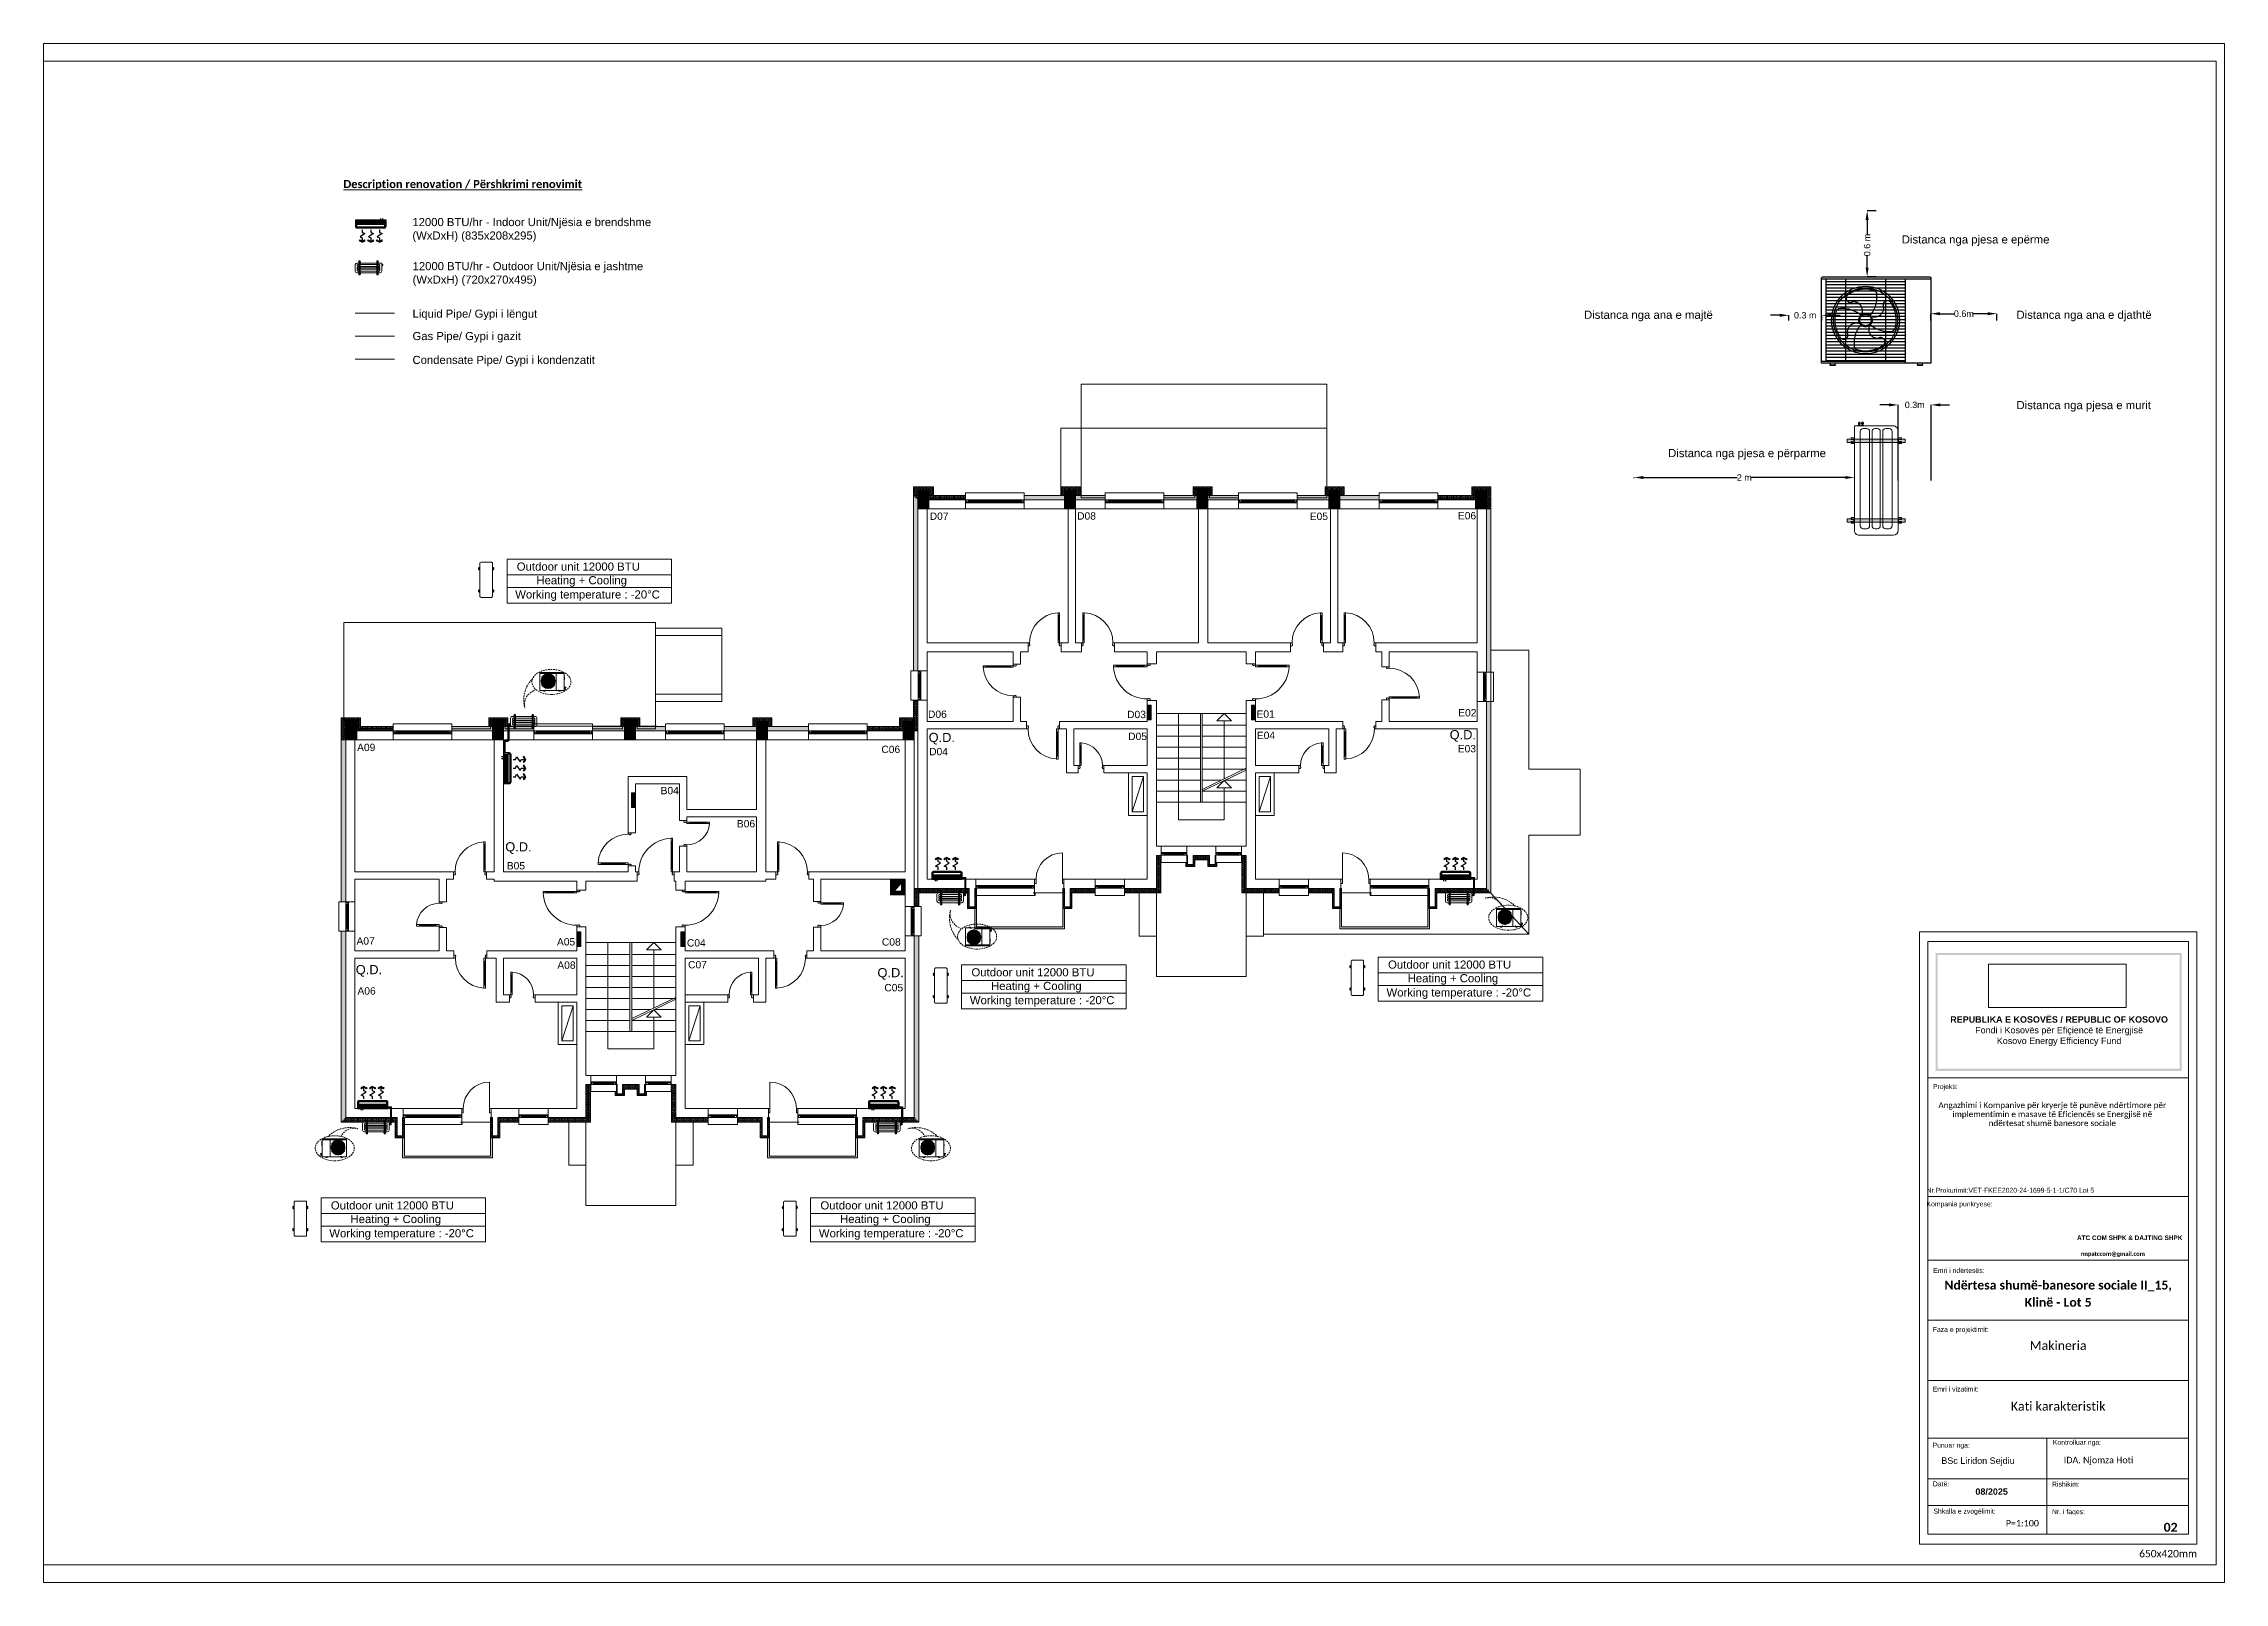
# Paper-space layout 'a2' of a CAD drawing. Header units: millimetres, sheet in inches. Extents: x 0 to 23.3, y 0 to 16.5.
# The model-space entities are those that its viewports show. They can reach past a viewport. Long polylines and large blocks are cut down to what shows.
import ezdxf

# ---------------------------------------------------------------- set-up
doc = ezdxf.new("R2010")
doc.units = ezdxf.units.MM
doc.header["$MEASUREMENT"] = 0
doc.header["$XCLIPFRAME"] = 0
doc.linetypes.add('AC-HIDDEN2', pattern=[0.1875, 0.125, -0.0625])
for name, color, linetype in [('0_muret e jashtme', 7, 'Continuous'), ('AIR', 7, 'Continuous'), ('AIR-00', 8, 'Continuous'), ('AIR-03', 30, 'Continuous'), ('Drawing & Figure', 7, 'Continuous'), ('PDF2_01 steel sheet _Pen_No__01_Pen_No__1', 7, 'Continuous'), ('PDF2_Kondenzati', 7, 'Continuous'), ('PDF2_Text', 7, 'Continuous'), ('Shell - Roof', 7, 'Continuous')]:
    doc.layers.add(name, color=color, linetype=linetype)
for name, color, linetype, lineweight in [('0_muret e jashtme_Pen_No__19', 255, 'Continuous', 0), ('Annotation - Text_Pen_No__1', 7, 'Continuous', 0), ('Condensate Pipe', 5, 'Continuous', 5), ('Dimensioning - General_Pen_No__41', 7, 'Continuous', 0), ('Exterior walls_Pen_No__1', 7, 'Continuous', 5), ('Gas Pipe', 81, 'Continuous', 5), ('Liquid Pipe', 14, 'Continuous', 5), ('Shell - Roof_Pen_No__1', 7, 'Continuous', 0), ('Shell - Roof_Pen_No__21', 7, 'Continuous', 0), ('Structural - Bearing_Pen_No__1', 7, 'Continuous', 0), ('Structural - Bearing_Pen_No__19', 255, 'Continuous', 0), ('Text blocks_Pen_No__1', 7, 'Continuous', 5)]:
    doc.layers.add(name, color=color, linetype=linetype, lineweight=lineweight)
for name, color, linetype, lineweight, true_color in [('0_muret e jashtme_Pen_No__82', 7, 'Continuous', 0, 0xaaaaaa), ('Annotation - Text_Pen_No__61', 7, 'Continuous', 0, 0x6a6a6a), ('ARCHICAD Doors_Pen_No__82', 7, 'Continuous', 0, 0xaaaaaa), ('ARCHICAD Windows_Pen_No__82', 7, 'Continuous', 0, 0xaaaaaa), ('Exterior walls_Pen_No__119', 7, 'Continuous', 5, 0xdecbcb), ('Shell - Roof_Pen_No__61', 7, 'Continuous', 0, 0x6a6a6a), ('Shell - Roof_Pen_No__82', 7, 'Continuous', 0, 0xaaaaaa), ('Structural - Bearing_Pen_No__82', 7, 'Continuous', 0, 0xaaaaaa), ('Structural - Bearing_Pen_No__86', 7, 'Continuous', 0, 0x5555ff), ('Text blocks_Pen_No__82', 7, 'Continuous', 0, 0xaaaaaa)]:
    doc.layers.add(name, color=color, linetype=linetype, lineweight=lineweight, true_color=true_color)
for name, color, linetype, true_color in [('PDF2_0_Pen_No__20', 7, 'Continuous', 0x999999), ('PDF2_a.drain', 7, 'Continuous', 0x808000), ('PDF2_Interior - Furniture _Pen_No__161', 252, 'Continuous', 0x696969)]:
    doc.layers.add(name, color=color, linetype=linetype, true_color=true_color)
doc.styles.add('GENERATED_STYLE_1', font='arial.ttf')
doc.styles.add('GENERATED_STYLE_2', font='calibrib.ttf')
doc.styles.add('GENERATED_STYLE_3', font='calibri.ttf')
doc.styles.add('GENERATED_STYLE_4', font='arialbd.ttf')
doc.styles.add('GENERATED_STYLE_5', font='calibril.ttf')
doc.styles.add('PDF Arial', font='arial.ttf')
doc.dimstyles.get("Standard").update_dxf_attribs({"dimtxt": 175, "dimasz": 250, "dimexe": 0.18, "dimexo": 0.0625, "dimgap": 0.09, "dimtad": 0, "dimtoh": 1, "dimdec": 4, "dimzin": 0, "dimdsep": 46, "dimtxsty": 'Standard', "dimcen": 0.09, "dimadec": 0, "dimazin": 0, "dimtfac": 1, "dimtdec": 4, "dimtofl": 0, "dimtmove": 0, "dimatfit": 3, "dimfxl": 1, "dimtolj": 1, "dimtzin": 0, "dimarcsym": 0})
picture_1 = doc.add_image_def('image1.png', size_in_pixel=(354, 134))
pattern_1 = [(90, (2247653.822, -76424.967), (-34.6410162, 0), [20, -40]), (90, (2247636.502, -76394.967), (-34.6410162, 0), [20, -40]), (150, (2247653.822, -76404.967), (17.320508, 30), [20, -40]), (150, (2247619.18, -76404.967), (17.320508, 30), [20, -40]), (210, (2247653.822, -76424.967), (-17.320508, 30), [20, -40]), (210, (2247619.18, -76424.967), (-17.320508, 30), [20, -40])]

psp = doc.layouts.new('a2')

msp = doc.modelspace()

# ---------------------------------------------------------------- texts
at = {"layer": 'Annotation - Text_Pen_No__1', "color": 7}
for s, style, p in [('IDA. Njomza Hoti', 'GENERATED_STYLE_3', (2850906.01573, -64883.1801)), ('08/2025', 'GENERATED_STYLE_4', (2848496.92739, -65743.30536))]:
    msp.add_text(s, height=175, dxfattribs=dict(at, style=style)).set_placement(p)
at = {"layer": 'Annotation - Text_Pen_No__1', "color": 7, "linetype": 'Continuous', "lineweight": 0, "attachment_point": 2}
for s, insert, char_height, style in [('\\A1;{\\pqc;\\fArial|b1|i0|c0|p34;REPUBLIKA E KOSOVËS / REPUBLIC OF KOSOVO\\P\\pqc;\\fArial|b0|i0|c0|p34;Fondi i Kosovës për Efiçiencë të Energjisë\\P\\pqc;\\fArial|b0|i0|c0|p34;Kosovo Energy Efficiency Fund\\P\\pqc;\\fArial|b1|i0|c0|p34;\\H1.042194x;}', (2850778.01285, -52693.43194), 175, 'GENERATED_STYLE_4'), ('\\A1;\\pxqc;Makineria', (2850751.54903, -61550.8261), 242.5, 'GENERATED_STYLE_3'), ('\\A1;\\pxqc;Kati karakteristik', (2850751.54903, -63205.36697), 242.5, 'GENERATED_STYLE_3'), ('\\A1;{\\pqc;\\fCalibri|b0|i0|c0|p34;P=1:100}', (2849776.46726, -66431.42538), 175, 'GENERATED_STYLE_3'), ('\\A1;\\pxqc; 02', (2853776.41539, -66508.08792), 242.5, 'GENERATED_STYLE_2')]:
    msp.add_mtext(s, dxfattribs=dict(at, insert=insert, char_height=char_height, style=style))
at = {"layer": 'Annotation - Text_Pen_No__1', "color": 7, "linetype": 'Continuous', "lineweight": 0, "insert": (2850592.81619, -55038.41302), "char_height": 160, "width": 6797.9953653, "attachment_point": 2, "line_spacing_factor": 0.919632, "style": 'GENERATED_STYLE_5'}
msp.add_mtext('\\A1;\\pxqc;Angazhimi i Kompanive për kryerje të punëve ndërtimore për implementimin e masave të Eficiencës se Energjisë në\\Pndërtesat shumë banesore sociale', dxfattribs=at)
at = {"layer": 'Annotation - Text_Pen_No__1', "color": 7, "linetype": 'Continuous', "lineweight": 5, "attachment_point": 2}
for s, insert, char_height, style in [('\\A1;\\pxqc;ATC COM SHPK & DAJTING SHPK ', (2852702.9083, -58672.16825), 125, 'GENERATED_STYLE_4'), ('\\A1;\\pxqc;BSc Liridon Sejdiu', (2848566.50822, -64724.8206), 175, 'GENERATED_STYLE_1')]:
    msp.add_mtext(s, dxfattribs=dict(at, insert=insert, char_height=char_height, style=style))
at = {"layer": 'Annotation - Text_Pen_No__1', "color": 7, "linetype": 'Continuous', "lineweight": 0, "insert": (2850751.54903, -59903.24027), "char_height": 242.5, "attachment_point": 2, "line_spacing_factor": 1.16153, "style": 'GENERATED_STYLE_2'}
msp.add_mtext('\\A1;{\\pqc;\\fCalibri|b1|i0|c0|p34;Ndërtesa shumë-banesor\\fCalibri|b1|i0|c0|p34;e\\fCalibri|b1|i0|c0|p34; \\fCalibri|b1|i0|c0|p34;s\\fCalibri|b1|i0|c0|p34;ocial\\fCalibri|b1|i0|c0|p34;e\\fCalibri|b1|i0|c0|p34; II_15, \\P\\pqc;\\fCalibri|b1|i0|c0|p34;Klinë - Lot 5}', dxfattribs=at)
at = {"layer": 'Annotation - Text_Pen_No__61', "color": 251, "linetype": 'Continuous', "lineweight": 0, "true_color": 0x6a6a6a, "insert": (2853751.09, -67247.01333), "char_height": 200, "attachment_point": 2, "style": 'GENERATED_STYLE_3'}
msp.add_mtext('\\A1;{\\pqc;\\fCalibri|b0|i0|c0|p34;650\\fCalibri|b0|i0|c0|p34;x420\\fCalibri|b0|i0|c0|p34;mm}', dxfattribs=at)
at = {"layer": 'Dimensioning - General_Pen_No__41', "color": 7, "linetype": 'Continuous', "lineweight": 5, "insert": (2804005.04947, -30163.07267), "char_height": 220, "attachment_point": 7, "style": 'GENERATED_STYLE_2'}
msp.add_mtext('\\A1;\\pxql;{\\LDescription renovation / Përshkrimi renovimit}', dxfattribs=at)
at = {"layer": 'Dimensioning - General_Pen_No__41', "color": 7, "linetype": 'Continuous', "lineweight": 0, "char_height": 133.375, "attachment_point": 7, "style": 'GENERATED_STYLE_1'}
for s, insert in [('\\A1;{\\pql;\\fArial|b0|i0|c0|p34;Projekti:}', (2847339.90819, -54717.7463)), ('\\pxql;\\A1;Nr.Prokurimit:VET-FKEE2020-24-1699-5-1-1/C70 Lot 5', (2847167.95553, -57507.98459)), ('\\A1;\\pxql;Kompania punkryese:', (2847163.3007, -57919.73387)), ('\\A1;{\\pql;\\fArial|b0|i0|c0|p34;Emri i ndërtesës:}', (2847347.5648, -59695.29527)), ('\\A1;{\\pql;\\fArial|b0|i0|c0|p34;Faza e projektimit:}', (2847333.36806, -61342.27114)), ('\\A1;{\\pql;\\fArial|b0|i0|c0|p34;Emri i vizatimit:}', (2847333.83314, -62930.54809)), ('\\A1;{\\pql;\\fArial|b0|i0|c0|p34;Punuar nga:}', (2847329.67284, -64499.11005)), ('\\A1;{\\pql;\\fArial|b0|i0|c0|p34;Kontrolluar nga:}', (2850607.30975, -64420.39724)), ('\\A1;{\\pql;\\fArial|b0|i0|c0|p34;Datë:}', (2847337.67821, -65513.89637)), ('\\A1;{\\pql;\\fArial|b0|i0|c0|p34;Rishikim:}', (2850585.51617, -65522.11795)), ('\\A1;{\\pql;\\fArial|b0|i0|c0|p34;Shkalla e zvogëlimit:}', (2847352.51243, -66296.4986)), ('\\A1;{\\pql;\\fArial|b0|i0|c0|p34;Nr. i faqes:}', (2850584.33173, -66312.09549))]:
    msp.add_mtext(s, dxfattribs=dict(at, insert=insert))
at = {"layer": 'Dimensioning - General_Pen_No__41', "color": 7, "linetype": 'Continuous', "lineweight": 5, "insert": (2851372.95637, -59259.37733), "char_height": 115, "attachment_point": 7, "line_spacing_factor": 0.922253, "style": 'GENERATED_STYLE_1'}
msp.add_mtext('\\A1;\\pxql,t6.4112,13.191,20.438,28.538;{\\fCalibri|b1|i0|c0|p34;nnpatccom@gmail.com}', dxfattribs=at)
at = {"layer": 'PDF2_Text', "char_height": 221.6325204, "attachment_point": 7, "style": 'PDF Arial'}
for s, insert in [('Distanca nga pjesa e epërme', (2846489.20495, -31687.10583)), ('Distanca nga ana e majtë', (2837826.23485, -33741.9732)), ('Distanca nga ana e djathtë', (2849617.02708, -33741.9732)), ('Distanca nga pjesa e murit', (2849617.02708, -36205.22974)), ('Distanca nga pjesa e përparme', (2840118.84321, -37513.79999)), ('Outdoor unit 12000 BTU', (2808731.8737, -40545.16326)), ('Heating + Cooling', (2809266.17505, -40980.78424)), ('Working temperature : -20°C', (2808689.12524, -41368.73939)), ('Outdoor unit 12000 BTU', (2821125.99663, -51609.38719)), ('Outdoor unit 12000 BTU', (2832484.03311, -51398.81042)), ('Heating + Cooling', (2833018.33446, -51834.4314)), ('Working temperature : -20°C', (2821083.24818, -52432.96332)), ('Heating + Cooling', (2821660.29798, -52045.00817)), ('Working temperature : -20°C', (2832441.28465, -52222.38655)), ('Outdoor unit 12000 BTU', (2803663.57849, -57965.18761)), ('Heating + Cooling', (2804197.87984, -58400.80859)), ('Outdoor unit 12000 BTU', (2817009.75501, -57965.18761)), ('Heating + Cooling', (2817544.05636, -58400.80859)), ('Working temperature : -20°C', (2803620.83004, -58788.76374)), ('Working temperature : -20°C', (2816967.00655, -58788.76374))]:
    msp.add_mtext(s, dxfattribs=dict(at, insert=insert))
at = {"layer": 'Text blocks_Pen_No__1', "color": 7, "linetype": 'Continuous', "lineweight": 5, "insert": (2805886.58403, -30926.15042), "char_height": 220, "width": 6989.0321264, "attachment_point": 1, "style": 'GENERATED_STYLE_1'}
msp.add_mtext('\\A1;\\pxql;12000 BTU/hr - Indoor Unit/Njësia e brendshme \\P(WxDxH) (835x208x295)', dxfattribs=at)
at = {"layer": 'Text blocks_Pen_No__1', "color": 7, "linetype": 'Continuous', "lineweight": 5, "char_height": 220, "attachment_point": 1, "style": 'GENERATED_STYLE_1'}
for s, insert in [('\\A1;\\pxql;12000 BTU/hr - Outdoor Unit/Njësia e jashtme \\P(WxDxH) (720x270x495)', (2805892.53328, -32128.12558)), ('\\A1;Liquid Pipe/ Gypi i lëngut', (2805890.13988, -33424.20225)), ('\\A1;Gas Pipe/ Gypi i gazit', (2805890.13988, -34034.82205)), ('\\A1;Condensate Pipe/ Gypi i kondenzatit', (2805890.13988, -34686.00503))]:
    msp.add_mtext(s, dxfattribs=dict(at, insert=insert))
at = {"layer": 'Text blocks_Pen_No__82', "color": 253, "linetype": 'Continuous', "lineweight": 0, "true_color": 0xaaaaaa, "attachment_point": 1, "style": 'GENERATED_STYLE_1'}
for s, insert, char_height in [('\\A1;{\\pql;\\fArial|b0|i0|c0|p34;D0\\fArial|b0|i0|c0|p34;7}', (2819989.60785, -38956.68595), 200), ('\\A1;{\\pql;\\fArial|b0|i0|c0|p34;D0\\fArial|b0|i0|c0|p34;8}', (2824008.39636, -38950.27736), 200), ('\\A1;{\\pql;\\fArial|b0|i0|c0|p34;E0\\fArial|b0|i0|c0|p34;5}', (2830349.4054, -38961.12386), 200), ('\\A1;{\\pql;\\fArial|b0|i0|c0|p34;E0\\fArial|b0|i0|c0|p34;6}', (2834389.30286, -38943.2252), 200), ('\\A1;{\\pql;\\fArial|b0|i0|c0|p34;D0\\fArial|b0|i0|c0|p34;6}', (2819942.44587, -44357.67177), 200), ('\\A1;{\\pql;\\fArial|b0|i0|c0|p34;D0\\fArial|b0|i0|c0|p34;3}', (2825370.6151, -44363.80796), 200), ('\\A1;{\\pql;\\fArial|b0|i0|c0|p34;E\\fArial|b0|i0|c0|p34;01}', (2828898.41433, -44352.53052), 200), ('\\A1;{\\pql;\\fArial|b0|i0|c0|p34;E0\\fArial|b0|i0|c0|p34;2}', (2834396.82435, -44318.24147), 200), ('\\A1;{\\pql;\\fArial|b0|i0|c0|p34;Q.D.}', (2819960.14832, -44965.23622), 250), ('\\A1;{\\pql;\\fArial|b0|i0|c0|p34;D0\\fArial|b0|i0|c0|p34;5}', (2825399.08846, -44960.60142), 200), ('\\A1;{\\pql;\\fArial|b0|i0|c0|p34;E0\\fArial|b0|i0|c0|p34;4}', (2828906.70035, -44934.1014), 200), ('\\A1;{\\pql;\\fArial|b0|i0|c0|p34;Q.D.}', (2834163.83445, -44890.94718), 250), ('\\A1;{\\pql;\\fArial|b0|i0|c0|p34;A0\\fArial|b0|i0|c0|p34;9}', (2804378.55793, -45263.03786), 200), ('\\A1;{\\pql;\\fArial|b0|i0|c0|p34;C0\\fArial|b0|i0|c0|p34;6}', (2818671.49127, -45316.71615), 200), ('\\A1;{\\pql;\\fArial|b0|i0|c0|p34;D0\\fArial|b0|i0|c0|p34;4}', (2819974.0802, -45376.03206), 200), ('\\A1;{\\pql;\\fArial|b0|i0|c0|p34;E0\\fArial|b0|i0|c0|p34;3}', (2834384.328, -45296.33984), 200), ('\\A1;{\\pql;\\fArial|b0|i0|c0|p34;B\\fArial|b0|i0|c0|p34;0\\fArial|b0|i0|c0|p34;4}', (2812653.25496, -46439.29095), 200), ('\\A1;{\\pql;\\fArial|b0|i0|c0|p34;B0\\fArial|b0|i0|c0|p34;6}', (2814732.66559, -47343.49382), 200), ('\\A1;{\\pql;\\fArial|b0|i0|c0|p34;Q.D.}', (2808418.46386, -47947.7823), 250), ('\\A1;{\\pql;\\fArial|b0|i0|c0|p34;B0\\fArial|b0|i0|c0|p34;5}', (2808460.23057, -48489.97775), 200), ('\\A1;{\\pql;\\fArial|b0|i0|c0|p34;A0\\fArial|b0|i0|c0|p34;7}', (2804362.49968, -50541.63413), 200), ('\\A1;{\\pql;\\fArial|b0|i0|c0|p34;A0\\fArial|b0|i0|c0|p34;5}', (2809827.74416, -50562.98161), 200), ('\\A1;{\\pql;\\fArial|b0|i0|c0|p34;C0\\fArial|b0|i0|c0|p34;4}', (2813370.09115, -50592.45419), 200), ('\\A1;{\\pql;\\fArial|b0|i0|c0|p34;C0\\fArial|b0|i0|c0|p34;8}', (2818685.49387, -50567.61447), 200), ('\\A1;{\\pql;\\fArial|b0|i0|c0|p34;Q.D.}', (2804343.54617, -51297.50049), 250), ('\\A1;{\\pql;\\fArial|b0|i0|c0|p34;A0\\fArial|b0|i0|c0|p34;8}', (2809836.95778, -51199.74082), 200), ('\\A1;{\\pql;\\fArial|b0|i0|c0|p34;C0\\fArial|b0|i0|c0|p34;7}', (2813402.00941, -51187.78756), 200), ('\\A1;{\\pql;\\fArial|b0|i0|c0|p34;Q.D.}', (2818565.3189, -51380.20839), 250), ('\\A1;{\\pql;\\fArial|b0|i0|c0|p34;A0\\fArial|b0|i0|c0|p34;6}', (2804388.662, -51903.39342), 200), ('\\A1;{\\pql;\\fArial|b0|i0|c0|p34;C0\\fArial|b0|i0|c0|p34;5}', (2818752.00307, -51814.22402), 200)]:
    msp.add_mtext(s, dxfattribs=dict(at, insert=insert, char_height=char_height))
at = {"layer": 'Text blocks_Pen_No__82', "color": 253, "linetype": 'Continuous', "lineweight": 0, "true_color": 0xaaaaaa, "char_height": 75, "attachment_point": 1, "rotation": 90, "style": 'GENERATED_STYLE_1'}
for insert in [(2825932.09061, -44516.03566), (2828772.09061, -44516.03566), (2811872.09062, -46915.02225), (2810382.09061, -50705.17336), (2813222.09061, -50705.17336)]:
    msp.add_mtext('\\A1;{\\pql;\\fArial|b0|i0|c0|p34;KSH}', dxfattribs=dict(at, insert=insert))

# ---------------------------------------------------------------- blocks, each defined once
blk = doc.blocks.new('Window 22')
at = {"layer": 'ARCHICAD Windows_Pen_No__82', "color": 253, "linetype": 'Continuous', "lineweight": 0, "true_color": 0xaaaaaa}
for p, q in [((-400, 150), (-400, 220)), ((-400, 220), (400, 220)), ((-400, 150), (-400, 30)), ((-400, 30), (-400, 0)), ((-400, 0), (-375, 0)), ((-400, 0), (-400, -50)), ((-400, 0), (-400, -50)), ((-375, 25), (-325, 25)), ((-375, -25), (-375, 25)), ((-375, 0), (-375, -25)), ((-325, 25), (325, 25)), ((-325, 25), (-325, -25)), ((-325, 25), (325, 25)), ((-325, 0), (325, 0)), ((325, -25), (325, 25)), ((325, 25), (375, 25)), ((375, 25), (375, -25)), ((375, -25), (375, 0)), ((375, 0), (400, 0)), ((400, 220), (400, 150)), ((400, 150), (400, 30)), ((400, 30), (400, 0)), ((400, 0), (400, -50)), ((400, 0), (400, -50)), ((-350, -50), (-400, -50)), ((-400, -50), (-400, -220)), ((-400, -220), (400, -220)), ((-375, -25), (-350, -25)), ((-325, -25), (-375, -25)), ((-350, -25), (-350, -50)), ((350, -50), (-350, -50)), ((325, -25), (-325, -25)), ((375, -25), (325, -25)), ((350, -50), (350, -25)), ((350, -25), (375, -25)), ((400, -50), (350, -50)), ((400, -50), (400, -220))]:
    blk.add_line(p, q, dxfattribs=at)
blk = doc.blocks.new('Wall_1', base_point=(2804318, -45159))
at = {"layer": '0_muret e jashtme_Pen_No__82', "linetype": 'Continuous', "lineweight": 0, "true_color": 0xaaaaaa}
h = blk.add_hatch(dxfattribs=at)
h.set_pattern_fill('STYROFOAM_SM_INSULATION', color=253, style=0, pattern_type=2)
h.set_pattern_definition(pattern_1)
h.paths.add_polyline_path([(2803948, -45159), (2803948, -49575), (2804068, -49575), (2804068, -45159)])
h = blk.add_hatch(dxfattribs=at)
h.set_pattern_fill('STYROFOAM_SM_INSULATION', color=253, style=0, pattern_type=2)
h.set_pattern_definition(pattern_1)
h.paths.add_polyline_path([(2803948, -55579), (2804068, -55459), (2804068, -50375), (2803948, -50375)])
at = {"layer": '0_muret e jashtme_Pen_No__82', "color": 253, "linetype": 'Continuous', "lineweight": 0, "true_color": 0xaaaaaa}
for p, q in [((2804068, -45159), (2804068, -49575)), ((2803948, -49575), (2804068, -49575)), ((2804068, -49575), (2804098, -49575)), ((2804098, -49575), (2804148, -49575)), ((2804148, -49575), (2804318, -49575)), ((2803948, -50375), (2804068, -50375)), ((2804068, -50375), (2804068, -55459)), ((2804068, -50375), (2804098, -50375)), ((2804098, -50375), (2804148, -50375)), ((2804148, -50375), (2804318, -50375))]:
    blk.add_line(p, q, dxfattribs=at)
at = {"layer": '0_muret e jashtme_Pen_No__82', "color": 253, "linetype": 'Continuous', "lineweight": 0, "true_color": 0xaaaaaa, "flags": 128}
for points in [[(2803948, -45159), (2803948, -49575)], [(2804318, -45159), (2803948, -45159)], [(2804318, -48759), (2804318, -45159)], [(2804318, -49575), (2804318, -48959)], [(2803948, -50375), (2803948, -55579)], [(2804318, -50909), (2804318, -50375)], [(2804318, -55209), (2804318, -51109)]]:
    blk.add_lwpolyline(points, dxfattribs=at)
at = {"layer": 'ARCHICAD Windows_Pen_No__82', "color": 253, "linetype": 'Continuous', "lineweight": 0, "true_color": 0xaaaaaa, "zscale": 1000, "rotation": 90}
blk.add_blockref('Window 22', (2804098, -49975), dxfattribs=at)
blk = doc.blocks.new('Window 22_2')
at = {"layer": 'ARCHICAD Windows_Pen_No__82', "color": 253, "linetype": 'Continuous', "lineweight": 0, "true_color": 0xaaaaaa}
for p, q in [((-800, 150), (-800, 220)), ((-800, 220), (800, 220)), ((-800, 150), (-800, 30)), ((-800, 30), (-800, 0)), ((-800, 0), (-775, 0)), ((-800, 0), (-800, -50)), ((-800, 0), (-800, -50)), ((-775, 25), (-725, 25)), ((-775, -25), (-775, 25)), ((-775, 0), (-775, -25)), ((-725, 25), (725, 25)), ((-725, 25), (-725, -25)), ((-725, 25), (725, 25)), ((-725, 0), (725, 0)), ((725, -25), (725, 25)), ((725, 25), (775, 25)), ((775, 25), (775, -25)), ((775, -25), (775, 0)), ((775, 0), (800, 0)), ((800, 220), (800, 150)), ((800, 150), (800, 30)), ((800, 30), (800, 0)), ((800, 0), (800, -50)), ((800, 0), (800, -50)), ((-750, -50), (-800, -50)), ((-800, -50), (-800, -220)), ((-800, -220), (800, -220)), ((-775, -25), (-750, -25)), ((-725, -25), (-775, -25)), ((-750, -25), (-750, -50)), ((750, -50), (-750, -50)), ((725, -25), (-725, -25)), ((775, -25), (725, -25)), ((750, -50), (750, -25)), ((750, -25), (775, -25)), ((800, -50), (750, -50)), ((800, -50), (800, -220))]:
    blk.add_line(p, q, dxfattribs=at)
blk = doc.blocks.new('Wall_2', base_point=(2804368, -45159))
at = {"layer": '0_muret e jashtme_Pen_No__82', "linetype": 'Continuous', "lineweight": 0, "true_color": 0xaaaaaa}
h = blk.add_hatch(dxfattribs=at)
h.set_pattern_fill('STYROFOAM_SM_INSULATION', color=253, style=0, pattern_type=2)
h.set_pattern_definition(pattern_1)
h.paths.add_polyline_path([(2804368, -44789), (2804368, -44909), (2805362, -44909), (2805362, -44789)])
h = blk.add_hatch(dxfattribs=at)
h.set_pattern_fill('STYROFOAM_SM_INSULATION', color=253, style=0, pattern_type=2)
h.set_pattern_definition(pattern_1)
h.paths.add_polyline_path([(2806962, -44909), (2809198, -44909), (2809198, -44789), (2806962, -44789)])
h = blk.add_hatch(dxfattribs=at)
h.set_pattern_fill('STYROFOAM_SM_INSULATION', color=253, style=0, pattern_type=2)
h.set_pattern_definition(pattern_1)
h.paths.add_polyline_path([(2812789, -44789), (2810798, -44789), (2810798, -44909), (2812789, -44909)])
h = blk.add_hatch(dxfattribs=at)
h.set_pattern_fill('STYROFOAM_SM_INSULATION', color=253, style=0, pattern_type=2)
h.set_pattern_definition(pattern_1)
h.paths.add_polyline_path([(2816683, -44789), (2814389, -44789), (2814389, -44909), (2816683, -44909)])
h = blk.add_hatch(dxfattribs=at)
h.set_pattern_fill('STYROFOAM_SM_INSULATION', color=253, style=0, pattern_type=2)
h.set_pattern_definition(pattern_1)
h.paths.add_polyline_path([(2818283, -44909), (2819487, -44909), (2819568, -44789), (2818283, -44789)])
h = blk.add_hatch(dxfattribs=at)
h.set_pattern_fill('STYROFOAM_SM_INSULATION', color=253, style=0, pattern_type=2)
h.set_pattern_definition(pattern_1)
h.paths.add_polyline_path([(2819487, -44909), (2819568, -44909), (2819568, -44789)])
at = {"layer": '0_muret e jashtme_Pen_No__82', "color": 253, "linetype": 'Continuous', "lineweight": 0, "true_color": 0xaaaaaa}
for p, q in [((2805362, -44909), (2804368, -44909)), ((2805362, -44789), (2805362, -44909)), ((2805362, -44909), (2805362, -44939)), ((2805362, -44939), (2805362, -44989)), ((2805362, -44989), (2805362, -45159)), ((2806962, -44789), (2806962, -44909)), ((2809198, -44909), (2806962, -44909)), ((2806962, -44909), (2806962, -44939)), ((2806962, -44939), (2806962, -44989)), ((2806962, -44989), (2806962, -45159)), ((2809198, -44789), (2809198, -44909)), ((2809198, -44909), (2809198, -44939)), ((2809198, -44939), (2809198, -44989)), ((2809198, -44989), (2809198, -45159)), ((2810798, -44789), (2810798, -44909)), ((2812789, -44909), (2810798, -44909)), ((2810798, -44909), (2810798, -44939)), ((2810798, -44939), (2810798, -44989)), ((2810798, -44989), (2810798, -45159)), ((2812789, -44789), (2812789, -44909)), ((2812789, -44909), (2812789, -44939)), ((2812789, -44939), (2812789, -44989)), ((2812789, -44989), (2812789, -45159)), ((2814389, -44789), (2814389, -44909)), ((2816683, -44909), (2814389, -44909)), ((2814389, -44909), (2814389, -44939)), ((2814389, -44939), (2814389, -44989)), ((2814389, -44989), (2814389, -45159)), ((2816683, -44789), (2816683, -44909)), ((2816683, -44909), (2816683, -44939)), ((2816683, -44939), (2816683, -44989)), ((2816683, -44989), (2816683, -45159)), ((2818283, -44789), (2818283, -44909)), ((2819318, -44909), (2818283, -44909)), ((2818283, -44909), (2818283, -44939)), ((2818283, -44939), (2818283, -44989)), ((2818283, -44989), (2818283, -45159)), ((2819487, -44909), (2819318, -44909)), ((2819487, -44909), (2819568, -44909))]:
    blk.add_line(p, q, dxfattribs=at)
at = {"layer": '0_muret e jashtme_Pen_No__82', "color": 253, "linetype": 'Continuous', "lineweight": 0, "true_color": 0xaaaaaa, "flags": 128}
for points in [[(2805362, -44789), (2804368, -44789)], [(2804368, -44789), (2804368, -44909)], [(2804368, -44909), (2804368, -45159)], [(2804368, -45159), (2805362, -45159)], [(2809198, -44789), (2806962, -44789)], [(2806962, -45159), (2808118, -45159)], [(2808368, -45159), (2809198, -45159)], [(2812789, -44789), (2810798, -44789)], [(2810798, -45159), (2812789, -45159)], [(2816683, -44789), (2814389, -44789)], [(2814389, -45159), (2815268, -45159)], [(2815518, -45159), (2816683, -45159)], [(2819568, -44789), (2818283, -44789)], [(2818283, -45159), (2819318, -45159)], [(2819568, -44789), (2819568, -44909)], [(2819568, -44909), (2819568, -45159)]]:
    blk.add_lwpolyline(points, dxfattribs=at)
at = {"layer": 'ARCHICAD Windows_Pen_No__82', "color": 253, "linetype": 'Continuous', "lineweight": 0, "true_color": 0xaaaaaa, "xscale": -1, "zscale": 1000}
for p in [(2806162, -44939), (2809998, -44939), (2813589, -44939), (2817483, -44939)]:
    blk.add_blockref('Window 22_2', p, dxfattribs=at)
blk = doc.blocks.new('Door 22')
at = {"layer": 'ARCHICAD Doors_Pen_No__82', "color": 253, "linetype": 'Continuous', "lineweight": 0, "true_color": 0xaaaaaa}
for p, q in [((360, 0), (360, 720)), ((-400, 0), (-437, 0)), ((-400, 0), (-437, 0)), ((-360, 0), (-400, 0)), ((-400, 0), (-400, -115)), ((-400, 0), (-400, -115)), ((-400, 0), (-400, -115)), ((-360, -115), (-360, 0)), ((400, 0), (360, 0)), ((360, 0), (360, -115)), ((400, -115), (400, 0)), ((400, 0), (400, -115)), ((400, 0), (400, -115)), ((400, 0), (437, 0)), ((400, 0), (437, 0)), ((-400, -370), (-437, -370)), ((-400, -370), (-437, -370)), ((-400, -115), (-360, -115)), ((-400, -115), (-400, -250)), ((-400, -115), (-400, -250)), ((-400, -250), (-400, -370)), ((-400, -250), (-400, -370)), ((360, -115), (400, -115)), ((400, -115), (400, -250)), ((400, -115), (400, -250)), ((400, -250), (400, -370)), ((400, -250), (400, -370)), ((400, -370), (437, -370)), ((400, -370), (437, -370))]:
    blk.add_line(p, q, dxfattribs=at)
blk.add_arc((360, 0), 720, 90, 180, dxfattribs=at)
blk = doc.blocks.new('Wall_3', base_point=(2804318, -55209))
at = {"layer": '0_muret e jashtme_Pen_No__82', "linetype": 'Continuous', "lineweight": 0, "true_color": 0xaaaaaa}
h = blk.add_hatch(dxfattribs=at)
h.set_pattern_fill('STYROFOAM_SM_INSULATION', color=253, style=0, pattern_type=2)
h.set_pattern_definition(pattern_1)
h.paths.add_polyline_path([(2805468, -55459), (2804068, -55459), (2803948, -55579), (2805468, -55579)])
h = blk.add_hatch(dxfattribs=at)
h.set_pattern_fill('STYROFOAM_SM_INSULATION', color=253, style=0, pattern_type=2)
h.set_pattern_definition(pattern_1)
h.paths.add_polyline_path([(2805618, -55459), (2805618, -55579), (2805632, -55579), (2805632, -55459)])
h = blk.add_hatch(dxfattribs=at)
h.set_pattern_fill('STYROFOAM_SM_INSULATION', color=253, style=0, pattern_type=2)
h.set_pattern_definition(pattern_1)
h.paths.add_polyline_path([(2808032, -55579), (2808068, -55579), (2808068, -55459), (2808032, -55459)])
h = blk.add_hatch(dxfattribs=at)
h.set_pattern_fill('STYROFOAM_SM_INSULATION', color=253, style=0, pattern_type=2)
h.set_pattern_definition(pattern_1)
h.paths.add_polyline_path([(2808788, -55459), (2808218, -55459), (2808218, -55579), (2808788, -55579)])
h = blk.add_hatch(dxfattribs=at)
h.set_pattern_fill('STYROFOAM_SM_INSULATION', color=253, style=0, pattern_type=2)
h.set_pattern_definition(pattern_1)
h.paths.add_polyline_path([(2810618, -55459), (2809588, -55459), (2809588, -55579), (2810738, -55579)])
at = {"layer": '0_muret e jashtme_Pen_No__82', "color": 253, "linetype": 'Continuous', "lineweight": 0, "true_color": 0xaaaaaa}
for p, q in [((2805632, -55379), (2805632, -55209)), ((2808032, -55209), (2808069, -55209)), ((2808032, -55209), (2808032, -55324)), ((2808788, -55379), (2808788, -55209)), ((2809588, -55379), (2809588, -55209)), ((2804068, -55459), (2805468, -55459)), ((2805468, -55459), (2805468, -55579)), ((2805618, -55579), (2805618, -55459)), ((2805618, -55459), (2805632, -55459)), ((2805632, -55429), (2805632, -55379)), ((2805632, -55459), (2805632, -55429)), ((2805632, -55579), (2805632, -55459)), ((2808032, -55324), (2808032, -55459)), ((2808032, -55459), (2808068, -55459)), ((2808032, -55459), (2808032, -55579)), ((2808032, -55579), (2808069, -55579)), ((2808068, -55459), (2808068, -55579)), ((2808218, -55579), (2808218, -55459)), ((2808218, -55459), (2808788, -55459)), ((2808788, -55429), (2808788, -55379)), ((2808788, -55459), (2808788, -55429)), ((2808788, -55579), (2808788, -55459)), ((2809588, -55429), (2809588, -55379)), ((2809588, -55459), (2809588, -55429)), ((2809588, -55459), (2810618, -55459)), ((2809588, -55579), (2809588, -55459))]:
    blk.add_line(p, q, dxfattribs=at)
at = {"layer": '0_muret e jashtme_Pen_No__82', "color": 253, "linetype": 'Continuous', "lineweight": 0, "true_color": 0xaaaaaa, "flags": 128}
for points in [[(2805632, -55209), (2804318, -55209)], [(2808788, -55209), (2808032, -55209)], [(2810368, -55209), (2809588, -55209)], [(2803948, -55579), (2805468, -55579)], [(2805618, -55579), (2805632, -55579)], [(2808032, -55579), (2808068, -55579)], [(2808218, -55579), (2808788, -55579)], [(2809588, -55579), (2810738, -55579)]]:
    blk.add_lwpolyline(points, dxfattribs=at)
at = {"layer": 'ARCHICAD Doors_Pen_No__82', "color": 253, "linetype": 'Continuous', "lineweight": 0, "true_color": 0xaaaaaa, "zscale": 1000}
blk.add_blockref('Door 22', (2807632, -55209), dxfattribs=at)
at = {"layer": 'ARCHICAD Windows_Pen_No__82', "color": 253, "linetype": 'Continuous', "lineweight": 0, "true_color": 0xaaaaaa, "zscale": 1000, "rotation": 180}
for name, p in [('Window 22_2', (2806432, -55429)), ('Window 22', (2809188, -55429))]:
    blk.add_blockref(name, p, dxfattribs=at)
blk = doc.blocks.new('Wall_4', base_point=(2819918, -38859))
at = {"layer": '0_muret e jashtme_Pen_No__82', "linetype": 'Continuous', "lineweight": 0, "true_color": 0xaaaaaa}
h = blk.add_hatch(dxfattribs=at)
h.set_pattern_fill('STYROFOAM_SM_INSULATION', color=253, style=0, pattern_type=2)
h.set_pattern_definition(pattern_1)
h.paths.add_polyline_path([(2820962, -38489), (2819548, -38489), (2819668, -38609), (2820962, -38609)])
h = blk.add_hatch(dxfattribs=at)
h.set_pattern_fill('STYROFOAM_SM_INSULATION', color=253, style=0, pattern_type=2)
h.set_pattern_definition(pattern_1)
h.paths.add_polyline_path([(2824775, -38489), (2822562, -38489), (2822562, -38609), (2824775, -38609)])
h = blk.add_hatch(dxfattribs=at)
h.set_pattern_fill('STYROFOAM_SM_INSULATION', color=253, style=0, pattern_type=2)
h.set_pattern_definition(pattern_1)
h.paths.add_polyline_path([(2826375, -38609), (2828408, -38609), (2828408, -38489), (2826375, -38489)])
h = blk.add_hatch(dxfattribs=at)
h.set_pattern_fill('STYROFOAM_SM_INSULATION', color=253, style=0, pattern_type=2)
h.set_pattern_definition(pattern_1)
h.paths.add_polyline_path([(2832245, -38489), (2830008, -38489), (2830008, -38609), (2832245, -38609)])
h = blk.add_hatch(dxfattribs=at)
h.set_pattern_fill('STYROFOAM_SM_INSULATION', color=253, style=0, pattern_type=2)
h.set_pattern_definition(pattern_1)
h.paths.add_polyline_path([(2833845, -38609), (2834868, -38609), (2834868, -38489), (2833845, -38489)])
at = {"layer": '0_muret e jashtme_Pen_No__82', "color": 253, "linetype": 'Continuous', "lineweight": 0, "true_color": 0xaaaaaa}
for p, q in [((2820962, -38609), (2819668, -38609)), ((2820962, -38489), (2820962, -38609)), ((2820962, -38609), (2820962, -38639)), ((2820962, -38639), (2820962, -38689)), ((2822562, -38489), (2822562, -38609)), ((2824775, -38609), (2822562, -38609)), ((2822562, -38609), (2822562, -38639)), ((2822562, -38639), (2822562, -38689)), ((2824775, -38489), (2824775, -38609)), ((2824775, -38609), (2824775, -38639)), ((2824775, -38639), (2824775, -38689)), ((2826375, -38489), (2826375, -38609)), ((2828408, -38609), (2826375, -38609)), ((2826375, -38609), (2826375, -38639)), ((2826375, -38639), (2826375, -38689)), ((2828408, -38489), (2828408, -38609)), ((2828408, -38609), (2828408, -38639)), ((2828408, -38639), (2828408, -38689)), ((2830008, -38489), (2830008, -38609)), ((2832245, -38609), (2830008, -38609)), ((2830008, -38609), (2830008, -38639)), ((2830008, -38639), (2830008, -38689)), ((2832245, -38489), (2832245, -38609)), ((2832245, -38609), (2832245, -38639)), ((2832245, -38639), (2832245, -38689)), ((2833845, -38489), (2833845, -38609)), ((2834868, -38609), (2833845, -38609)), ((2833845, -38609), (2833845, -38639)), ((2833845, -38639), (2833845, -38689)), ((2820962, -38689), (2820962, -38859)), ((2822562, -38689), (2822562, -38859)), ((2824775, -38689), (2824775, -38859)), ((2826375, -38689), (2826375, -38859)), ((2828408, -38689), (2828408, -38859)), ((2830008, -38689), (2830008, -38859)), ((2832245, -38689), (2832245, -38859)), ((2833845, -38689), (2833845, -38859))]:
    blk.add_line(p, q, dxfattribs=at)
at = {"layer": '0_muret e jashtme_Pen_No__82', "color": 253, "linetype": 'Continuous', "lineweight": 0, "true_color": 0xaaaaaa, "flags": 128}
for points in [[(2820962, -38489), (2819548, -38489)], [(2824775, -38489), (2822562, -38489)], [(2828408, -38489), (2826375, -38489)], [(2832245, -38489), (2830008, -38489)], [(2834868, -38489), (2833845, -38489)], [(2834868, -38859), (2834868, -38489)], [(2819918, -38859), (2820962, -38859)], [(2822562, -38859), (2823768, -38859)], [(2823968, -38859), (2824775, -38859)], [(2826375, -38859), (2827318, -38859)], [(2827568, -38859), (2828408, -38859)], [(2830008, -38859), (2830918, -38859)], [(2831118, -38859), (2832245, -38859)], [(2833845, -38859), (2834868, -38859)]]:
    blk.add_lwpolyline(points, dxfattribs=at)
at = {"layer": 'ARCHICAD Windows_Pen_No__82', "color": 253, "linetype": 'Continuous', "lineweight": 0, "true_color": 0xaaaaaa, "xscale": -1, "zscale": 1000}
for p in [(2821762, -38639), (2829208, -38639), (2833045, -38639)]:
    blk.add_blockref('Window 22_2', p, dxfattribs=at)
at = {"layer": 'ARCHICAD Windows_Pen_No__82', "color": 253, "linetype": 'Continuous', "lineweight": 0, "true_color": 0xaaaaaa, "zscale": 1000}
blk.add_blockref('Window 22_2', (2825575, -38639), dxfattribs=at)
blk = doc.blocks.new('Wall_5', base_point=(2819918, -38859))
at = {"layer": '0_muret e jashtme_Pen_No__82', "linetype": 'Continuous', "lineweight": 0, "true_color": 0xaaaaaa}
h = blk.add_hatch(dxfattribs=at)
h.set_pattern_fill('STYROFOAM_SM_INSULATION', color=253, style=0, pattern_type=2)
h.set_pattern_definition(pattern_1)
h.paths.add_polyline_path([(2819548, -38489), (2819548, -43277), (2819668, -43277), (2819668, -38609)])
h = blk.add_hatch(dxfattribs=at)
h.set_pattern_fill('STYROFOAM_SM_INSULATION', color=253, style=0, pattern_type=2)
h.set_pattern_definition(pattern_1)
h.paths.add_polyline_path([(2819548, -44909), (2819668, -44909), (2819668, -44077), (2819548, -44077)])
at = {"layer": '0_muret e jashtme_Pen_No__82', "color": 253, "linetype": 'Continuous', "lineweight": 0, "true_color": 0xaaaaaa}
for p, q in [((2819668, -38609), (2819668, -43277)), ((2819548, -43277), (2819668, -43277)), ((2819668, -43277), (2819698, -43277)), ((2819698, -43277), (2819748, -43277)), ((2819748, -43277), (2819918, -43277)), ((2819548, -44077), (2819668, -44077)), ((2819668, -44077), (2819668, -44909)), ((2819668, -44077), (2819698, -44077)), ((2819698, -44077), (2819748, -44077)), ((2819748, -44077), (2819918, -44077))]:
    blk.add_line(p, q, dxfattribs=at)
at = {"layer": '0_muret e jashtme_Pen_No__82', "color": 253, "linetype": 'Continuous', "lineweight": 0, "true_color": 0xaaaaaa, "flags": 128}
for points in [[(2819548, -38489), (2819548, -43277)], [(2819918, -42509), (2819918, -38859)], [(2819918, -43277), (2819918, -42759)], [(2819548, -44077), (2819548, -44909)], [(2819918, -44659), (2819918, -44077)], [(2819548, -44909), (2819668, -44909)], [(2819918, -44909), (2819918, -44859)]]:
    blk.add_lwpolyline(points, dxfattribs=at)
at = {"layer": 'ARCHICAD Windows_Pen_No__82', "color": 253, "linetype": 'Continuous', "lineweight": 0, "true_color": 0xaaaaaa, "zscale": 1000, "rotation": 90}
blk.add_blockref('Window 22', (2819698, -43677), dxfattribs=at)
blk = doc.blocks.new('Wall_6', base_point=(2834918, -38859))
at = {"layer": '0_muret e jashtme_Pen_No__82', "linetype": 'Continuous', "lineweight": 0, "true_color": 0xaaaaaa}
h = blk.add_hatch(dxfattribs=at)
h.set_pattern_fill('STYROFOAM_SM_INSULATION', color=253, style=0, pattern_type=2)
h.set_pattern_definition(pattern_1)
h.paths.add_polyline_path([(2835168, -38859), (2835168, -43309), (2835288, -43309), (2835288, -38859)])
h = blk.add_hatch(dxfattribs=at)
h.set_pattern_fill('STYROFOAM_SM_INSULATION', color=253, style=0, pattern_type=2)
h.set_pattern_definition(pattern_1)
h.paths.add_polyline_path([(2835288, -44109), (2835168, -44109), (2835168, -49209), (2835288, -49329)])
at = {"layer": '0_muret e jashtme_Pen_No__82', "color": 253, "linetype": 'Continuous', "lineweight": 0, "true_color": 0xaaaaaa}
for p, q in [((2835168, -43309), (2835168, -38859)), ((2835088, -43309), (2834918, -43309)), ((2835138, -43309), (2835088, -43309)), ((2835168, -43309), (2835138, -43309)), ((2835288, -43309), (2835168, -43309)), ((2835088, -44109), (2834918, -44109)), ((2835138, -44109), (2835088, -44109)), ((2835168, -44109), (2835138, -44109)), ((2835168, -49209), (2835168, -44109)), ((2835288, -44109), (2835168, -44109))]:
    blk.add_line(p, q, dxfattribs=at)
at = {"layer": '0_muret e jashtme_Pen_No__82', "color": 253, "linetype": 'Continuous', "lineweight": 0, "true_color": 0xaaaaaa, "flags": 128}
for points in [[(2834918, -38859), (2834918, -42509)], [(2835288, -38859), (2834918, -38859)], [(2835288, -43309), (2835288, -38859)], [(2834918, -42759), (2834918, -43309)], [(2834918, -44109), (2834918, -44659)], [(2835288, -49329), (2835288, -44109)], [(2834918, -44859), (2834918, -48959)]]:
    blk.add_lwpolyline(points, dxfattribs=at)
at = {"layer": 'ARCHICAD Windows_Pen_No__82', "color": 253, "linetype": 'Continuous', "lineweight": 0, "true_color": 0xaaaaaa, "xscale": -1, "zscale": 1000, "rotation": 269.9999999521411}
blk.add_blockref('Window 22', (2835138, -43709), dxfattribs=at)
blk = doc.blocks.new('Wall_7', base_point=(2834918, -48959))
at = {"layer": '0_muret e jashtme_Pen_No__82', "linetype": 'Continuous', "lineweight": 0, "true_color": 0xaaaaaa}
h = blk.add_hatch(dxfattribs=at)
h.set_pattern_fill('STYROFOAM_SM_INSULATION', color=253, style=0, pattern_type=2)
h.set_pattern_definition(pattern_1)
h.paths.add_polyline_path([(2828618, -49209), (2828498, -49329), (2829517, -49329), (2829517, -49209)])
h = blk.add_hatch(dxfattribs=at)
h.set_pattern_fill('STYROFOAM_SM_INSULATION', color=253, style=0, pattern_type=2)
h.set_pattern_definition(pattern_1)
h.paths.add_polyline_path([(2830317, -49209), (2830317, -49329), (2831018, -49329), (2831018, -49209)])
h = blk.add_hatch(dxfattribs=at)
h.set_pattern_fill('STYROFOAM_SM_INSULATION', color=253, style=0, pattern_type=2)
h.set_pattern_definition(pattern_1)
h.paths.add_polyline_path([(2831168, -49209), (2831168, -49329), (2831198, -49329), (2831198, -49209)])
h = blk.add_hatch(dxfattribs=at)
h.set_pattern_fill('STYROFOAM_SM_INSULATION', color=253, style=0, pattern_type=2)
h.set_pattern_definition(pattern_1)
h.paths.add_polyline_path([(2833598, -49209), (2833598, -49329), (2833618, -49329), (2833618, -49209)])
h = blk.add_hatch(dxfattribs=at)
h.set_pattern_fill('STYROFOAM_SM_INSULATION', color=253, style=0, pattern_type=2)
h.set_pattern_definition(pattern_1)
h.paths.add_polyline_path([(2833768, -49329), (2835288, -49329), (2835168, -49209), (2833768, -49209)])
at = {"layer": '0_muret e jashtme_Pen_No__82', "color": 253, "linetype": 'Continuous', "lineweight": 0, "true_color": 0xaaaaaa}
for p, q in [((2828618, -49209), (2829517, -49209)), ((2829517, -49129), (2829517, -48959)), ((2829517, -49179), (2829517, -49129)), ((2829517, -49209), (2829517, -49179)), ((2829517, -49329), (2829517, -49209)), ((2830317, -49129), (2830317, -48959)), ((2830317, -49179), (2830317, -49129)), ((2830317, -49209), (2830317, -49179)), ((2830317, -49209), (2831018, -49209)), ((2830317, -49329), (2830317, -49209)), ((2831018, -49209), (2831018, -49329)), ((2831198, -48959), (2831161, -48959)), ((2831198, -49329), (2831161, -49329)), ((2831168, -49329), (2831168, -49209)), ((2831168, -49209), (2831198, -49209)), ((2831198, -48959), (2831198, -49074)), ((2831198, -49074), (2831198, -49209)), ((2831198, -49209), (2831198, -49329)), ((2833598, -49129), (2833598, -48959)), ((2833598, -49179), (2833598, -49129)), ((2833598, -49209), (2833598, -49179)), ((2833598, -49209), (2833618, -49209)), ((2833598, -49329), (2833598, -49209)), ((2833618, -49209), (2833618, -49329)), ((2833768, -49329), (2833768, -49209)), ((2833768, -49209), (2835168, -49209))]:
    blk.add_line(p, q, dxfattribs=at)
at = {"layer": '0_muret e jashtme_Pen_No__82', "color": 253, "linetype": 'Continuous', "lineweight": 0, "true_color": 0xaaaaaa, "flags": 128}
for points in [[(2828498, -49329), (2829517, -49329)], [(2829517, -48959), (2828868, -48959)], [(2831198, -48959), (2830317, -48959)], [(2830317, -49329), (2831018, -49329)], [(2831168, -49329), (2831198, -49329)], [(2834918, -48959), (2833598, -48959)], [(2833598, -49329), (2833618, -49329)], [(2833768, -49329), (2835288, -49329)]]:
    blk.add_lwpolyline(points, dxfattribs=at)
at = {"layer": 'ARCHICAD Doors_Pen_No__82', "color": 253, "linetype": 'Continuous', "lineweight": 0, "true_color": 0xaaaaaa, "xscale": -1, "zscale": 1000}
blk.add_blockref('Door 22', (2831598, -48959), dxfattribs=at)
at = {"layer": 'ARCHICAD Windows_Pen_No__82', "color": 253, "linetype": 'Continuous', "lineweight": 0, "true_color": 0xaaaaaa, "zscale": 1000, "rotation": 180}
for name, p in [('Window 22', (2829917, -49179)), ('Window 22_2', (2832798, -49179))]:
    blk.add_blockref(name, p, dxfattribs=at)
blk = doc.blocks.new('Wall_8', base_point=(2819318, -45159))
at = {"layer": '0_muret e jashtme_Pen_No__82', "color": 253, "linetype": 'Continuous', "lineweight": 0, "true_color": 0xaaaaaa, "flags": 128}
for points in [[(2819318, -45159), (2819318, -48759)], [(2819568, -49209), (2819568, -45159)], [(2819318, -48959), (2819318, -49209)]]:
    blk.add_lwpolyline(points, dxfattribs=at)
blk = doc.blocks.new('Wall_9', base_point=(2831118, -38859))
at = {"layer": '0_muret e jashtme_Pen_No__82', "color": 253, "linetype": 'Continuous', "lineweight": 0, "true_color": 0xaaaaaa, "flags": 128}
for points in [[(2830918, -38859), (2830918, -42509)], [(2831118, -42509), (2831118, -38859)]]:
    blk.add_lwpolyline(points, dxfattribs=at)
blk = doc.blocks.new('Wall_10', base_point=(2827568, -38859))
at = {"layer": '0_muret e jashtme_Pen_No__82', "color": 253, "linetype": 'Continuous', "lineweight": 0, "true_color": 0xaaaaaa, "flags": 128}
for points in [[(2827318, -38859), (2827318, -42509)], [(2827568, -42509), (2827568, -38859)]]:
    blk.add_lwpolyline(points, dxfattribs=at)
blk = doc.blocks.new('Storefront 22')
at = {"layer": 'ARCHICAD Doors_Pen_No__82', "color": 253, "linetype": 'Continuous', "lineweight": 0, "true_color": 0xaaaaaa}
for p, q in [((370, 740), (370, 820)), ((370, 820), (410, 820)), ((370, 740), (390, 740)), ((370, 80), (370, 740)), ((410, 740), (370, 740)), ((390, 740), (410, 740)), ((390, 80), (390, 740)), ((390, 740), (390, 80)), ((390, 740), (390, 80)), ((410, 820), (410, 740)), ((410, 740), (410, 80)), ((-450, 0), (-450, -80)), ((-410, 0), (-450, 0)), ((-450, 0), (-450, -80)), ((-450, 0), (-450, -80)), ((-410, -40), (-410, 0)), ((390, 80), (370, 80)), ((370, 0), (370, 80)), ((370, 80), (410, 80)), ((410, 0), (370, 0)), ((410, 80), (390, 80)), ((410, 80), (410, 0)), ((410, 0), (410, -40)), ((450, 0), (410, 0)), ((450, -80), (450, 0)), ((450, 0), (450, -80)), ((450, 0), (450, -80)), ((-450, -80), (-410, -80)), ((-450, -80), (-450, -250)), ((-400, -40), (-410, -40)), ((-410, -80), (-410, -65.4)), ((-410, -65.4), (-400, -65.4)), ((-400, -65.4), (-400, -40)), ((410, -40), (400, -40)), ((400, -40), (400, -65.4)), ((400, -65.4), (410, -65.4)), ((410, -65.4), (410, -80)), ((410, -80), (450, -80)), ((450, -80), (450, -250))]:
    blk.add_line(p, q, dxfattribs=at)
blk.add_arc((410, 0), 820, 92.796026, 180, dxfattribs=at)
blk = doc.blocks.new('Wall_11', base_point=(2834918, -42509))
at = {"layer": '0_muret e jashtme_Pen_No__82', "color": 253, "linetype": 'Continuous', "lineweight": 0, "true_color": 0xaaaaaa}
for p, q in [((2822669, -42509), (2822669, -42589)), ((2822669, -42589), (2822669, -42759)), ((2823569, -42509), (2823569, -42589)), ((2823569, -42589), (2823569, -42759)), ((2824124, -42509), (2824124, -42589)), ((2824124, -42589), (2824124, -42759)), ((2825024, -42509), (2825024, -42589)), ((2825024, -42589), (2825024, -42759)), ((2829827, -42509), (2829827, -42589)), ((2829827, -42589), (2829827, -42759)), ((2830727, -42509), (2830727, -42589)), ((2830727, -42589), (2830727, -42759)), ((2831247, -42509), (2831247, -42589)), ((2831247, -42589), (2831247, -42759)), ((2832147, -42509), (2832147, -42589)), ((2832147, -42589), (2832147, -42759))]:
    blk.add_line(p, q, dxfattribs=at)
at = {"layer": '0_muret e jashtme_Pen_No__82', "color": 253, "linetype": 'Continuous', "lineweight": 0, "true_color": 0xaaaaaa, "flags": 128}
for points in [[(2822669, -42509), (2819918, -42509)], [(2819918, -42759), (2822268, -42759)], [(2822468, -42759), (2822669, -42759)], [(2823768, -42509), (2823569, -42509)], [(2823569, -42759), (2824124, -42759)], [(2824124, -42509), (2823968, -42509)], [(2827318, -42509), (2825024, -42509)], [(2825024, -42759), (2825918, -42759)], [(2826168, -42759), (2828618, -42759)], [(2829827, -42509), (2827568, -42509)], [(2828868, -42759), (2829827, -42759)], [(2830918, -42509), (2830727, -42509)], [(2830727, -42759), (2831247, -42759)], [(2831247, -42509), (2831118, -42509)], [(2834918, -42509), (2832147, -42509)], [(2832147, -42759), (2832318, -42759)], [(2832518, -42759), (2834918, -42759)]]:
    blk.add_lwpolyline(points, dxfattribs=at)
at = {"layer": 'ARCHICAD Doors_Pen_No__82', "color": 253, "linetype": 'Continuous', "lineweight": 0, "true_color": 0xaaaaaa, "zscale": 1000}
for p in [(2823119, -42509), (2830277, -42509)]:
    blk.add_blockref('Storefront 22', p, dxfattribs=at)
at = {"layer": 'ARCHICAD Doors_Pen_No__82', "color": 253, "linetype": 'Continuous', "lineweight": 0, "true_color": 0xaaaaaa, "xscale": -1, "zscale": 1000}
for p in [(2824574, -42509), (2831697, -42509)]:
    blk.add_blockref('Storefront 22', p, dxfattribs=at)
blk = doc.blocks.new('Window 22_3')
at = {"layer": 'ARCHICAD Windows_Pen_No__82', "color": 253, "linetype": 'Continuous', "lineweight": 0, "true_color": 0xaaaaaa}
for p, q in [((-350, 150), (-350, 220)), ((-350, 220), (350, 220)), ((-350, 150), (-350, 30)), ((-350, 30), (-350, 0)), ((-350, 0), (-325, 0)), ((-350, 0), (-350, -50)), ((-350, 0), (-350, -50)), ((-325, 25), (-275, 25)), ((-325, -25), (-325, 25)), ((-325, 0), (-325, -25)), ((-275, 25), (275, 25)), ((-275, 25), (-275, -25)), ((-275, 25), (275, 25)), ((-275, 0), (275, 0)), ((275, -25), (275, 25)), ((275, 25), (325, 25)), ((325, 25), (325, -25)), ((325, -25), (325, 0)), ((325, 0), (350, 0)), ((350, 220), (350, 150)), ((350, 150), (350, 30)), ((350, 30), (350, 0)), ((350, 0), (350, -50)), ((350, 0), (350, -50)), ((-300, -50), (-350, -50)), ((-350, -50), (-350, -220)), ((-350, -220), (350, -220)), ((-325, -25), (-300, -25)), ((-275, -25), (-325, -25)), ((-300, -25), (-300, -50)), ((300, -50), (-300, -50)), ((275, -25), (-275, -25)), ((325, -25), (275, -25)), ((300, -50), (300, -25)), ((300, -25), (325, -25)), ((350, -50), (300, -50)), ((350, -50), (350, -220))]:
    blk.add_line(p, q, dxfattribs=at)
blk = doc.blocks.new('Wall_12', base_point=(2825918, -48059))
at = {"layer": '0_muret e jashtme_Pen_No__82', "linetype": 'Continuous', "lineweight": 0, "true_color": 0xaaaaaa}
h = blk.add_hatch(dxfattribs=at)
h.set_pattern_fill('STYROFOAM_SM_INSULATION', color=253, style=0, pattern_type=2)
h.set_pattern_definition(pattern_1)
h.paths.add_polyline_path([(2826168, -48309), (2826288, -48429), (2826301, -48429), (2826301, -48309)])
h = blk.add_hatch(dxfattribs=at)
h.set_pattern_fill('STYROFOAM_SM_INSULATION', color=253, style=0, pattern_type=2)
h.set_pattern_definition(pattern_1)
h.paths.add_polyline_path([(2827001, -48309), (2827001, -48429), (2827018, -48429), (2827018, -48309)])
h = blk.add_hatch(dxfattribs=at)
h.set_pattern_fill('STYROFOAM_SM_INSULATION', color=253, style=0, pattern_type=2)
h.set_pattern_definition(pattern_1)
h.paths.add_polyline_path([(2827617, -48309), (2827168, -48309), (2827168, -48429), (2827617, -48429)])
h = blk.add_hatch(dxfattribs=at)
h.set_pattern_fill('STYROFOAM_SM_INSULATION', color=253, style=0, pattern_type=2)
h.set_pattern_definition(pattern_1)
h.paths.add_polyline_path([(2827787, -48309), (2827767, -48309), (2827767, -48429), (2827787, -48429)])
h = blk.add_hatch(dxfattribs=at)
h.set_pattern_fill('STYROFOAM_SM_INSULATION', color=253, style=0, pattern_type=2)
h.set_pattern_definition(pattern_1)
h.paths.add_polyline_path([(2828618, -48309), (2828487, -48309), (2828487, -48429), (2828498, -48429)])
at = {"layer": '0_muret e jashtme_Pen_No__82', "color": 253, "linetype": 'Continuous', "lineweight": 0, "true_color": 0xaaaaaa}
for p, q in [((2826301, -48229), (2826301, -48059)), ((2827001, -48229), (2827001, -48059)), ((2827787, -48229), (2827787, -48059)), ((2828487, -48229), (2828487, -48059)), ((2826168, -48309), (2826301, -48309)), ((2826301, -48279), (2826301, -48229)), ((2826301, -48309), (2826301, -48279)), ((2826301, -48429), (2826301, -48309)), ((2827001, -48279), (2827001, -48229)), ((2827001, -48309), (2827001, -48279)), ((2827001, -48309), (2827018, -48309)), ((2827001, -48429), (2827001, -48309)), ((2827018, -48309), (2827018, -48429)), ((2827168, -48429), (2827168, -48309)), ((2827168, -48309), (2827617, -48309)), ((2827617, -48309), (2827617, -48429)), ((2827767, -48429), (2827767, -48309)), ((2827767, -48309), (2827787, -48309)), ((2827787, -48279), (2827787, -48229)), ((2827787, -48309), (2827787, -48279)), ((2827787, -48429), (2827787, -48309)), ((2828487, -48279), (2828487, -48229)), ((2828487, -48309), (2828487, -48279)), ((2828487, -48309), (2828618, -48309)), ((2828487, -48429), (2828487, -48309))]:
    blk.add_line(p, q, dxfattribs=at)
at = {"layer": '0_muret e jashtme_Pen_No__82', "color": 253, "linetype": 'Continuous', "lineweight": 0, "true_color": 0xaaaaaa, "flags": 128}
for points in [[(2826301, -48059), (2826168, -48059)], [(2827787, -48059), (2827001, -48059)], [(2828618, -48059), (2828487, -48059)], [(2826288, -48429), (2826301, -48429)], [(2827001, -48429), (2827018, -48429)], [(2827168, -48429), (2827617, -48429)], [(2827767, -48429), (2827787, -48429)], [(2828487, -48429), (2828498, -48429)]]:
    blk.add_lwpolyline(points, dxfattribs=at)
at = {"layer": 'ARCHICAD Windows_Pen_No__82', "color": 253, "linetype": 'Continuous', "lineweight": 0, "true_color": 0xaaaaaa, "zscale": 1000, "rotation": 180}
for p in [(2826651, -48279), (2828137, -48279)]:
    blk.add_blockref('Window 22_3', p, dxfattribs=at)
blk = doc.blocks.new('Wall_13', base_point=(2828868, -48959))
at = {"layer": '0_muret e jashtme_Pen_No__82', "linetype": 'Continuous', "lineweight": 0, "true_color": 0xaaaaaa}
h = blk.add_hatch(dxfattribs=at)
h.set_pattern_fill('STYROFOAM_SM_INSULATION', color=253, style=0, pattern_type=2)
h.set_pattern_definition(pattern_1)
h.paths.add_polyline_path([(2828498, -48429), (2828498, -49329), (2828618, -49209), (2828618, -48309)])
at = {"layer": '0_muret e jashtme_Pen_No__82', "color": 253, "linetype": 'Continuous', "lineweight": 0, "true_color": 0xaaaaaa}
blk.add_line((2828618, -48309), (2828618, -49209), dxfattribs=at)
at = {"layer": '0_muret e jashtme_Pen_No__82', "color": 253, "linetype": 'Continuous', "lineweight": 0, "true_color": 0xaaaaaa, "flags": 128}
for points in [[(2828868, -48959), (2828868, -48059)], [(2828498, -48429), (2828498, -49329)]]:
    blk.add_lwpolyline(points, dxfattribs=at)
blk = doc.blocks.new('Wall_14', base_point=(2825918, -48959))
at = {"layer": '0_muret e jashtme_Pen_No__82', "linetype": 'Continuous', "lineweight": 0, "true_color": 0xaaaaaa}
h = blk.add_hatch(dxfattribs=at)
h.set_pattern_fill('STYROFOAM_SM_INSULATION', color=253, style=0, pattern_type=2)
h.set_pattern_definition(pattern_1)
h.paths.add_polyline_path([(2826288, -49329), (2826288, -48429), (2826168, -48309), (2826168, -49209)])
at = {"layer": '0_muret e jashtme_Pen_No__82', "color": 253, "linetype": 'Continuous', "lineweight": 0, "true_color": 0xaaaaaa}
blk.add_line((2826168, -49209), (2826168, -48309), dxfattribs=at)
at = {"layer": '0_muret e jashtme_Pen_No__82', "color": 253, "linetype": 'Continuous', "lineweight": 0, "true_color": 0xaaaaaa, "flags": 128}
for points in [[(2825918, -48059), (2825918, -48959)], [(2826288, -49329), (2826288, -48429)]]:
    blk.add_lwpolyline(points, dxfattribs=at)
blk = doc.blocks.new('Storefront 22_2')
at = {"layer": 'ARCHICAD Doors_Pen_No__82', "color": 253, "linetype": 'Continuous', "lineweight": 0, "true_color": 0xaaaaaa}
for p, q in [((420, 840), (420, 920)), ((420, 920), (460, 920)), ((420, 840), (440, 840)), ((420, 80), (420, 840)), ((460, 840), (420, 840)), ((440, 840), (460, 840)), ((440, 80), (440, 840)), ((440, 840), (440, 80)), ((440, 840), (440, 80)), ((460, 920), (460, 840)), ((460, 840), (460, 80)), ((-500, 0), (-500, -80)), ((-460, 0), (-500, 0)), ((-500, 0), (-500, -80)), ((-500, 0), (-500, -80)), ((-460, -40), (-460, 0)), ((440, 80), (420, 80)), ((420, 0), (420, 80)), ((420, 80), (460, 80)), ((460, 0), (420, 0)), ((460, 80), (440, 80)), ((460, 80), (460, 0)), ((460, 0), (460, -40)), ((500, 0), (460, 0)), ((500, -80), (500, 0)), ((500, 0), (500, -80)), ((500, 0), (500, -80)), ((-500, -80), (-460, -80)), ((-500, -80), (-500, -250)), ((-450, -40), (-460, -40)), ((-460, -80), (-460, -65.4)), ((-460, -65.4), (-450, -65.4)), ((-450, -65.4), (-450, -40)), ((460, -40), (450, -40)), ((450, -40), (450, -65.4)), ((450, -65.4), (460, -65.4)), ((460, -65.4), (460, -80)), ((460, -80), (500, -80)), ((500, -80), (500, -250))]:
    blk.add_line(p, q, dxfattribs=at)
blk.add_arc((460, 0), 920, 92.491906, 180, dxfattribs=at)
blk = doc.blocks.new('Wall_15', base_point=(2815268, -48759))
at = {"layer": '0_muret e jashtme_Pen_No__82', "color": 253, "linetype": 'Continuous', "lineweight": 0, "true_color": 0xaaaaaa}
for p, q in [((2812018, -48759), (2812018, -48839)), ((2812018, -48839), (2812018, -49009)), ((2813018, -48759), (2813018, -48839)), ((2813018, -48839), (2813018, -49009))]:
    blk.add_line(p, q, dxfattribs=at)
at = {"layer": '0_muret e jashtme_Pen_No__82', "color": 253, "linetype": 'Continuous', "lineweight": 0, "true_color": 0xaaaaaa, "flags": 128}
for points in [[(2808118, -49009), (2810368, -49009)], [(2811768, -48759), (2808368, -48759)], [(2810618, -49009), (2812018, -49009)], [(2812018, -48759), (2811968, -48759)], [(2813168, -48759), (2813018, -48759)], [(2813018, -49009), (2813068, -49009)], [(2813318, -49009), (2815518, -49009)], [(2815268, -48759), (2813368, -48759)]]:
    blk.add_lwpolyline(points, dxfattribs=at)
at = {"layer": 'ARCHICAD Doors_Pen_No__82', "color": 253, "linetype": 'Continuous', "lineweight": 0, "true_color": 0xaaaaaa, "zscale": 1000}
blk.add_blockref('Storefront 22_2', (2812518, -48759), dxfattribs=at)
blk = doc.blocks.new('Wall_16', base_point=(2813068, -54309))
at = {"layer": '0_muret e jashtme_Pen_No__82', "color": 253, "linetype": 'Continuous', "lineweight": 0, "true_color": 0xaaaaaa}
for p, q in [((2813238, -49252), (2813068, -49252)), ((2813318, -49252), (2813238, -49252)), ((2813238, -50252), (2813068, -50252)), ((2813318, -50252), (2813238, -50252))]:
    blk.add_line(p, q, dxfattribs=at)
at = {"layer": '0_muret e jashtme_Pen_No__82', "color": 253, "linetype": 'Continuous', "lineweight": 0, "true_color": 0xaaaaaa, "flags": 128}
for points in [[(2813068, -49009), (2813068, -49252)], [(2813318, -49252), (2813318, -49009)], [(2813068, -50252), (2813068, -54309)], [(2813318, -50909), (2813318, -50252)], [(2813318, -54309), (2813318, -51109)]]:
    blk.add_lwpolyline(points, dxfattribs=at)
at = {"layer": 'ARCHICAD Doors_Pen_No__82', "color": 253, "linetype": 'Continuous', "lineweight": 0, "true_color": 0xaaaaaa, "xscale": -1, "zscale": 1000, "rotation": 270}
blk.add_blockref('Storefront 22_2', (2813318, -49752), dxfattribs=at)
blk = doc.blocks.new('Wall_17', base_point=(2810618, -54309))
at = {"layer": '0_muret e jashtme_Pen_No__82', "color": 253, "linetype": 'Continuous', "lineweight": 0, "true_color": 0xaaaaaa}
for p, q in [((2810368, -49252), (2810448, -49252)), ((2810448, -49252), (2810618, -49252)), ((2810368, -50252), (2810448, -50252)), ((2810448, -50252), (2810618, -50252))]:
    blk.add_line(p, q, dxfattribs=at)
at = {"layer": '0_muret e jashtme_Pen_No__82', "color": 253, "linetype": 'Continuous', "lineweight": 0, "true_color": 0xaaaaaa, "flags": 128}
for points in [[(2810368, -49009), (2810368, -49252)], [(2810618, -49252), (2810618, -49009)], [(2810368, -50252), (2810368, -50909)], [(2810618, -54309), (2810618, -50252)], [(2810368, -51109), (2810368, -52109)], [(2810368, -52309), (2810368, -54309)]]:
    blk.add_lwpolyline(points, dxfattribs=at)
at = {"layer": 'ARCHICAD Doors_Pen_No__82', "color": 253, "linetype": 'Continuous', "lineweight": 0, "true_color": 0xaaaaaa, "zscale": 1000, "rotation": 90}
blk.add_blockref('Storefront 22_2', (2810368, -49752), dxfattribs=at)
blk = doc.blocks.new('Wall_18', base_point=(2825918, -48959))
at = {"layer": '0_muret e jashtme_Pen_No__82', "linetype": 'Continuous', "lineweight": 0, "true_color": 0xaaaaaa}
h = blk.add_hatch(dxfattribs=at)
h.set_pattern_fill('STYROFOAM_SM_INSULATION', color=253, style=0, pattern_type=2)
h.set_pattern_definition(pattern_1)
h.paths.add_polyline_path([(2821068, -49209), (2819749, -49209), (2819668, -49329), (2821068, -49329)])
h = blk.add_hatch(dxfattribs=at)
h.set_pattern_fill('STYROFOAM_SM_INSULATION', color=253, style=0, pattern_type=2)
h.set_pattern_definition(pattern_1)
h.paths.add_polyline_path([(2819749, -49209), (2819668, -49209), (2819668, -49329)])
h = blk.add_hatch(dxfattribs=at)
h.set_pattern_fill('STYROFOAM_SM_INSULATION', color=253, style=0, pattern_type=2)
h.set_pattern_definition(pattern_1)
h.paths.add_polyline_path([(2821218, -49209), (2821218, -49329), (2821248, -49329), (2821248, -49209)])
h = blk.add_hatch(dxfattribs=at)
h.set_pattern_fill('STYROFOAM_SM_INSULATION', color=253, style=0, pattern_type=2)
h.set_pattern_definition(pattern_1)
h.paths.add_polyline_path([(2823648, -49329), (2823668, -49329), (2823668, -49209), (2823648, -49209)])
h = blk.add_hatch(dxfattribs=at)
h.set_pattern_fill('STYROFOAM_SM_INSULATION', color=253, style=0, pattern_type=2)
h.set_pattern_definition(pattern_1)
h.paths.add_polyline_path([(2824496, -49209), (2823818, -49209), (2823818, -49329), (2824496, -49329)])
h = blk.add_hatch(dxfattribs=at)
h.set_pattern_fill('STYROFOAM_SM_INSULATION', color=253, style=0, pattern_type=2)
h.set_pattern_definition(pattern_1)
h.paths.add_polyline_path([(2826168, -49209), (2825296, -49209), (2825296, -49329), (2826288, -49329)])
at = {"layer": '0_muret e jashtme_Pen_No__82', "color": 253, "linetype": 'Continuous', "lineweight": 0, "true_color": 0xaaaaaa}
for p, q in [((2819749, -49209), (2819668, -49209)), ((2819749, -49209), (2819918, -49209)), ((2819918, -49209), (2821068, -49209)), ((2821068, -49209), (2821068, -49329)), ((2821218, -49329), (2821218, -49209)), ((2821218, -49209), (2821248, -49209)), ((2821248, -49129), (2821248, -48959)), ((2821248, -49179), (2821248, -49129)), ((2821248, -49209), (2821248, -49179)), ((2821248, -49329), (2821248, -49209)), ((2823648, -48959), (2823685, -48959)), ((2823648, -48959), (2823648, -49074)), ((2823648, -49074), (2823648, -49209)), ((2823648, -49209), (2823668, -49209)), ((2823648, -49209), (2823648, -49329)), ((2823648, -49329), (2823685, -49329)), ((2823668, -49209), (2823668, -49329)), ((2823818, -49329), (2823818, -49209)), ((2823818, -49209), (2824496, -49209)), ((2824496, -49129), (2824496, -48959)), ((2824496, -49179), (2824496, -49129)), ((2824496, -49209), (2824496, -49179)), ((2824496, -49329), (2824496, -49209)), ((2825296, -49129), (2825296, -48959)), ((2825296, -49179), (2825296, -49129)), ((2825296, -49209), (2825296, -49179)), ((2825296, -49209), (2826168, -49209)), ((2825296, -49329), (2825296, -49209))]:
    blk.add_line(p, q, dxfattribs=at)
at = {"layer": '0_muret e jashtme_Pen_No__82', "color": 253, "linetype": 'Continuous', "lineweight": 0, "true_color": 0xaaaaaa, "flags": 128}
for points in [[(2819668, -49209), (2819668, -48959)], [(2819668, -49329), (2819668, -49209)], [(2819668, -49329), (2821068, -49329)], [(2821248, -48959), (2819918, -48959)], [(2821218, -49329), (2821248, -49329)], [(2824496, -48959), (2823648, -48959)], [(2823648, -49329), (2823668, -49329)], [(2823818, -49329), (2824496, -49329)], [(2825918, -48959), (2825296, -48959)], [(2825296, -49329), (2826288, -49329)]]:
    blk.add_lwpolyline(points, dxfattribs=at)
at = {"layer": 'ARCHICAD Doors_Pen_No__82', "color": 253, "linetype": 'Continuous', "lineweight": 0, "true_color": 0xaaaaaa, "zscale": 1000}
blk.add_blockref('Door 22', (2823248, -48959), dxfattribs=at)
at = {"layer": 'ARCHICAD Windows_Pen_No__82', "color": 253, "linetype": 'Continuous', "lineweight": 0, "true_color": 0xaaaaaa, "zscale": 1000, "rotation": 180}
for name, p in [('Window 22_2', (2822048, -49179)), ('Window 22', (2824896, -49179))]:
    blk.add_blockref(name, p, dxfattribs=at)
blk = doc.blocks.new('Wall_19', base_point=(2813318, -55209))
at = {"layer": '0_muret e jashtme_Pen_No__82', "linetype": 'Continuous', "lineweight": 0, "true_color": 0xaaaaaa}
h = blk.add_hatch(dxfattribs=at)
h.set_pattern_fill('STYROFOAM_SM_INSULATION', color=253, style=0, pattern_type=2)
h.set_pattern_definition(pattern_1)
h.paths.add_polyline_path([(2813068, -55459), (2812948, -55579), (2813946, -55579), (2813946, -55459)])
h = blk.add_hatch(dxfattribs=at)
h.set_pattern_fill('STYROFOAM_SM_INSULATION', color=253, style=0, pattern_type=2)
h.set_pattern_definition(pattern_1)
h.paths.add_polyline_path([(2814746, -55459), (2814746, -55579), (2815418, -55579), (2815418, -55459)])
h = blk.add_hatch(dxfattribs=at)
h.set_pattern_fill('STYROFOAM_SM_INSULATION', color=253, style=0, pattern_type=2)
h.set_pattern_definition(pattern_1)
h.paths.add_polyline_path([(2815568, -55459), (2815568, -55579), (2815595, -55579), (2815595, -55459)])
h = blk.add_hatch(dxfattribs=at)
h.set_pattern_fill('STYROFOAM_SM_INSULATION', color=253, style=0, pattern_type=2)
h.set_pattern_definition(pattern_1)
h.paths.add_polyline_path([(2817995, -55459), (2817995, -55579), (2818018, -55579), (2818018, -55459)])
h = blk.add_hatch(dxfattribs=at)
h.set_pattern_fill('STYROFOAM_SM_INSULATION', color=253, style=0, pattern_type=2)
h.set_pattern_definition(pattern_1)
h.paths.add_polyline_path([(2818168, -55579), (2819688, -55579), (2819568, -55459), (2818168, -55459)])
at = {"layer": '0_muret e jashtme_Pen_No__82', "color": 253, "linetype": 'Continuous', "lineweight": 0, "true_color": 0xaaaaaa}
for p, q in [((2813946, -55379), (2813946, -55209)), ((2814746, -55379), (2814746, -55209)), ((2815595, -55209), (2815558, -55209)), ((2815595, -55209), (2815595, -55324)), ((2817995, -55379), (2817995, -55209)), ((2813068, -55459), (2813946, -55459)), ((2813946, -55429), (2813946, -55379)), ((2813946, -55459), (2813946, -55429)), ((2813946, -55579), (2813946, -55459)), ((2814746, -55429), (2814746, -55379)), ((2814746, -55459), (2814746, -55429)), ((2814746, -55459), (2815418, -55459)), ((2814746, -55579), (2814746, -55459)), ((2815418, -55459), (2815418, -55579)), ((2815595, -55579), (2815558, -55579)), ((2815568, -55579), (2815568, -55459)), ((2815568, -55459), (2815595, -55459)), ((2815595, -55324), (2815595, -55459)), ((2815595, -55459), (2815595, -55579)), ((2817995, -55429), (2817995, -55379)), ((2817995, -55459), (2817995, -55429)), ((2817995, -55459), (2818018, -55459)), ((2817995, -55579), (2817995, -55459)), ((2818018, -55459), (2818018, -55579)), ((2818168, -55579), (2818168, -55459)), ((2818168, -55459), (2819568, -55459))]:
    blk.add_line(p, q, dxfattribs=at)
at = {"layer": '0_muret e jashtme_Pen_No__82', "color": 253, "linetype": 'Continuous', "lineweight": 0, "true_color": 0xaaaaaa, "flags": 128}
for points in [[(2813946, -55209), (2813318, -55209)], [(2815595, -55209), (2814746, -55209)], [(2819318, -55209), (2817995, -55209)], [(2812948, -55579), (2813946, -55579)], [(2814746, -55579), (2815418, -55579)], [(2815568, -55579), (2815595, -55579)], [(2817995, -55579), (2818018, -55579)], [(2818168, -55579), (2819688, -55579)]]:
    blk.add_lwpolyline(points, dxfattribs=at)
at = {"layer": 'ARCHICAD Doors_Pen_No__82', "color": 253, "linetype": 'Continuous', "lineweight": 0, "true_color": 0xaaaaaa, "xscale": -1, "zscale": 1000}
blk.add_blockref('Door 22', (2815995, -55209), dxfattribs=at)
at = {"layer": 'ARCHICAD Windows_Pen_No__82', "color": 253, "linetype": 'Continuous', "lineweight": 0, "true_color": 0xaaaaaa, "zscale": 1000, "rotation": 180}
for name, p in [('Window 22', (2814346, -55429)), ('Window 22_2', (2817195, -55429))]:
    blk.add_blockref(name, p, dxfattribs=at)
blk = doc.blocks.new('Wall_20', base_point=(2828868, -48059))
at = {"layer": '0_muret e jashtme_Pen_No__82', "color": 253, "linetype": 'Continuous', "lineweight": 0, "true_color": 0xaaaaaa}
for p, q in [((2828788, -43082), (2828618, -43082)), ((2828868, -43082), (2828788, -43082)), ((2828788, -44082), (2828618, -44082)), ((2828868, -44082), (2828788, -44082))]:
    blk.add_line(p, q, dxfattribs=at)
at = {"layer": '0_muret e jashtme_Pen_No__82', "color": 253, "linetype": 'Continuous', "lineweight": 0, "true_color": 0xaaaaaa, "flags": 128}
for points in [[(2828618, -42759), (2828618, -43082)], [(2828868, -43082), (2828868, -42759)], [(2828618, -44082), (2828618, -48059)], [(2828868, -44659), (2828868, -44082)], [(2828868, -45859), (2828868, -44859)], [(2828868, -48059), (2828868, -46059)]]:
    blk.add_lwpolyline(points, dxfattribs=at)
at = {"layer": 'ARCHICAD Doors_Pen_No__82', "color": 253, "linetype": 'Continuous', "lineweight": 0, "true_color": 0xaaaaaa, "xscale": -1, "zscale": 1000, "rotation": 270}
blk.add_blockref('Storefront 22_2', (2828868, -43582), dxfattribs=at)
blk = doc.blocks.new('Wall_21', base_point=(2825918, -48059))
at = {"layer": '0_muret e jashtme_Pen_No__82', "color": 253, "linetype": 'Continuous', "lineweight": 0, "true_color": 0xaaaaaa}
for p, q in [((2825918, -43082), (2825998, -43082)), ((2825998, -43082), (2826168, -43082)), ((2825918, -44082), (2825998, -44082)), ((2825998, -44082), (2826168, -44082))]:
    blk.add_line(p, q, dxfattribs=at)
at = {"layer": '0_muret e jashtme_Pen_No__82', "color": 253, "linetype": 'Continuous', "lineweight": 0, "true_color": 0xaaaaaa, "flags": 128}
for points in [[(2825918, -42759), (2825918, -43082)], [(2826168, -43082), (2826168, -42759)], [(2825918, -44082), (2825918, -44659)], [(2826168, -48059), (2826168, -44082)], [(2825918, -44859), (2825918, -45859)], [(2825918, -46059), (2825918, -48059)]]:
    blk.add_lwpolyline(points, dxfattribs=at)
at = {"layer": 'ARCHICAD Doors_Pen_No__82', "color": 253, "linetype": 'Continuous', "lineweight": 0, "true_color": 0xaaaaaa, "zscale": 1000, "rotation": 90}
blk.add_blockref('Storefront 22_2', (2825918, -43582), dxfattribs=at)
blk = doc.blocks.new('Wall_22', base_point=(2810368, -54309))
at = {"layer": '0_muret e jashtme_Pen_No__82', "linetype": 'Continuous', "lineweight": 0, "true_color": 0xaaaaaa}
h = blk.add_hatch(dxfattribs=at)
h.set_pattern_fill('STYROFOAM_SM_INSULATION', color=253, style=0, pattern_type=2)
h.set_pattern_definition(pattern_1)
h.paths.add_polyline_path([(2810618, -54559), (2810738, -54679), (2810751, -54679), (2810751, -54559)])
h = blk.add_hatch(dxfattribs=at)
h.set_pattern_fill('STYROFOAM_SM_INSULATION', color=253, style=0, pattern_type=2)
h.set_pattern_definition(pattern_1)
h.paths.add_polyline_path([(2811451, -54559), (2811451, -54679), (2811468, -54679), (2811468, -54559)])
h = blk.add_hatch(dxfattribs=at)
h.set_pattern_fill('STYROFOAM_SM_INSULATION', color=253, style=0, pattern_type=2)
h.set_pattern_definition(pattern_1)
h.paths.add_polyline_path([(2812067, -54559), (2811618, -54559), (2811618, -54679), (2812067, -54679)])
h = blk.add_hatch(dxfattribs=at)
h.set_pattern_fill('STYROFOAM_SM_INSULATION', color=253, style=0, pattern_type=2)
h.set_pattern_definition(pattern_1)
h.paths.add_polyline_path([(2812237, -54559), (2812217, -54559), (2812217, -54679), (2812237, -54679)])
h = blk.add_hatch(dxfattribs=at)
h.set_pattern_fill('STYROFOAM_SM_INSULATION', color=253, style=0, pattern_type=2)
h.set_pattern_definition(pattern_1)
h.paths.add_polyline_path([(2813068, -54559), (2812937, -54559), (2812937, -54679), (2812948, -54679)])
at = {"layer": '0_muret e jashtme_Pen_No__82', "color": 253, "linetype": 'Continuous', "lineweight": 0, "true_color": 0xaaaaaa}
for p, q in [((2810618, -54559), (2810751, -54559)), ((2810751, -54479), (2810751, -54309)), ((2810751, -54529), (2810751, -54479)), ((2810751, -54559), (2810751, -54529)), ((2810751, -54679), (2810751, -54559)), ((2811451, -54479), (2811451, -54309)), ((2811451, -54529), (2811451, -54479)), ((2811451, -54559), (2811451, -54529)), ((2811451, -54559), (2811468, -54559)), ((2811451, -54679), (2811451, -54559)), ((2811468, -54559), (2811468, -54679)), ((2811618, -54679), (2811618, -54559)), ((2811618, -54559), (2812067, -54559)), ((2812067, -54559), (2812067, -54679)), ((2812217, -54679), (2812217, -54559)), ((2812217, -54559), (2812237, -54559)), ((2812237, -54479), (2812237, -54309)), ((2812237, -54529), (2812237, -54479)), ((2812237, -54559), (2812237, -54529)), ((2812237, -54679), (2812237, -54559)), ((2812937, -54479), (2812937, -54309)), ((2812937, -54529), (2812937, -54479)), ((2812937, -54559), (2812937, -54529)), ((2812937, -54559), (2813068, -54559)), ((2812937, -54679), (2812937, -54559))]:
    blk.add_line(p, q, dxfattribs=at)
at = {"layer": '0_muret e jashtme_Pen_No__82', "color": 253, "linetype": 'Continuous', "lineweight": 0, "true_color": 0xaaaaaa, "flags": 128}
for points in [[(2810751, -54309), (2810618, -54309)], [(2810738, -54679), (2810751, -54679)], [(2812237, -54309), (2811451, -54309)], [(2811451, -54679), (2811468, -54679)], [(2811618, -54679), (2812067, -54679)], [(2812217, -54679), (2812237, -54679)], [(2813068, -54309), (2812937, -54309)], [(2812937, -54679), (2812948, -54679)]]:
    blk.add_lwpolyline(points, dxfattribs=at)
at = {"layer": 'ARCHICAD Windows_Pen_No__82', "color": 253, "linetype": 'Continuous', "lineweight": 0, "true_color": 0xaaaaaa, "xscale": -1, "zscale": 1000, "rotation": 180}
for p in [(2811101, -54529), (2812587, -54529)]:
    blk.add_blockref('Window 22_3', p, dxfattribs=at)
blk = doc.blocks.new('Wall_23', base_point=(2813318, -55209))
at = {"layer": '0_muret e jashtme_Pen_No__82', "linetype": 'Continuous', "lineweight": 0, "true_color": 0xaaaaaa}
h = blk.add_hatch(dxfattribs=at)
h.set_pattern_fill('STYROFOAM_SM_INSULATION', color=253, style=0, pattern_type=2)
h.set_pattern_definition(pattern_1)
h.paths.add_polyline_path([(2812948, -54679), (2812948, -55579), (2813068, -55459), (2813068, -54559)])
at = {"layer": '0_muret e jashtme_Pen_No__82', "color": 253, "linetype": 'Continuous', "lineweight": 0, "true_color": 0xaaaaaa}
blk.add_line((2813068, -54559), (2813068, -55459), dxfattribs=at)
at = {"layer": '0_muret e jashtme_Pen_No__82', "color": 253, "linetype": 'Continuous', "lineweight": 0, "true_color": 0xaaaaaa, "flags": 128}
for points in [[(2812948, -54679), (2812948, -55579)], [(2813318, -55209), (2813318, -54309)]]:
    blk.add_lwpolyline(points, dxfattribs=at)
blk = doc.blocks.new('Wall_24', base_point=(2810368, -55209))
at = {"layer": '0_muret e jashtme_Pen_No__82', "linetype": 'Continuous', "lineweight": 0, "true_color": 0xaaaaaa}
h = blk.add_hatch(dxfattribs=at)
h.set_pattern_fill('STYROFOAM_SM_INSULATION', color=253, style=0, pattern_type=2)
h.set_pattern_definition(pattern_1)
h.paths.add_polyline_path([(2810738, -55579), (2810738, -54679), (2810618, -54559), (2810618, -55459)])
at = {"layer": '0_muret e jashtme_Pen_No__82', "color": 253, "linetype": 'Continuous', "lineweight": 0, "true_color": 0xaaaaaa}
blk.add_line((2810618, -55459), (2810618, -54559), dxfattribs=at)
at = {"layer": '0_muret e jashtme_Pen_No__82', "color": 253, "linetype": 'Continuous', "lineweight": 0, "true_color": 0xaaaaaa, "flags": 128}
for points in [[(2810368, -54309), (2810368, -55209)], [(2810738, -55579), (2810738, -54679)]]:
    blk.add_lwpolyline(points, dxfattribs=at)
blk = doc.blocks.new('Storefront 22_3')
at = {"layer": 'ARCHICAD Doors_Pen_No__82', "color": 253, "linetype": 'Continuous', "lineweight": 0, "true_color": 0xaaaaaa}
for p, q in [((370, 740), (370, 820)), ((370, 820), (410, 820)), ((370, 740), (390, 740)), ((370, 80), (370, 740)), ((410, 740), (370, 740)), ((390, 740), (410, 740)), ((390, 80), (390, 740)), ((390, 740), (390, 80)), ((390, 740), (390, 80)), ((410, 820), (410, 740)), ((410, 740), (410, 80)), ((-450, 0), (-450, -80)), ((-410, 0), (-450, 0)), ((-450, 0), (-450, -80)), ((-450, 0), (-450, -80)), ((-410, -40), (-410, 0)), ((390, 80), (370, 80)), ((370, 0), (370, 80)), ((370, 80), (410, 80)), ((410, 0), (370, 0)), ((410, 80), (390, 80)), ((410, 80), (410, 0)), ((410, 0), (410, -40)), ((450, 0), (410, 0)), ((450, -80), (450, 0)), ((450, 0), (450, -80)), ((450, 0), (450, -80)), ((-450, -80), (-410, -80)), ((-450, -80), (-450, -200)), ((-400, -40), (-410, -40)), ((-410, -80), (-410, -65.4)), ((-410, -65.4), (-400, -65.4)), ((-400, -65.4), (-400, -40)), ((410, -40), (400, -40)), ((400, -40), (400, -65.4)), ((400, -65.4), (410, -65.4)), ((410, -65.4), (410, -80)), ((410, -80), (450, -80)), ((450, -80), (450, -200))]:
    blk.add_line(p, q, dxfattribs=at)
blk.add_arc((410, 0), 820, 92.796026, 180, dxfattribs=at)
blk = doc.blocks.new('Wall_25', base_point=(2832318, -42509))
at = {"layer": '0_muret e jashtme_Pen_No__82', "color": 253, "linetype": 'Continuous', "lineweight": 0, "true_color": 0xaaaaaa}
for p, q in [((2832438, -43163), (2832318, -43163)), ((2832518, -43163), (2832438, -43163)), ((2832438, -44063), (2832318, -44063)), ((2832518, -44063), (2832438, -44063))]:
    blk.add_line(p, q, dxfattribs=at)
at = {"layer": '0_muret e jashtme_Pen_No__82', "color": 253, "linetype": 'Continuous', "lineweight": 0, "true_color": 0xaaaaaa, "flags": 128}
for points in [[(2832318, -42759), (2832318, -43163)], [(2832518, -43163), (2832518, -42759)], [(2832318, -44063), (2832318, -44659)], [(2832518, -44659), (2832518, -44063)]]:
    blk.add_lwpolyline(points, dxfattribs=at)
at = {"layer": 'ARCHICAD Doors_Pen_No__82', "color": 253, "linetype": 'Continuous', "lineweight": 0, "true_color": 0xaaaaaa, "zscale": 1000, "rotation": 270}
blk.add_blockref('Storefront 22_3', (2832518, -43613), dxfattribs=at)
blk = doc.blocks.new('Wall_26', base_point=(2834918, -44659))
at = {"layer": '0_muret e jashtme_Pen_No__82', "color": 253, "linetype": 'Continuous', "lineweight": 0, "true_color": 0xaaaaaa}
for p, q in [((2831251, -44779), (2831251, -44659)), ((2831251, -44859), (2831251, -44779)), ((2832151, -44779), (2832151, -44659)), ((2832151, -44859), (2832151, -44779))]:
    blk.add_line(p, q, dxfattribs=at)
at = {"layer": '0_muret e jashtme_Pen_No__82', "color": 253, "linetype": 'Continuous', "lineweight": 0, "true_color": 0xaaaaaa, "flags": 128}
for points in [[(2831251, -44659), (2828868, -44659)], [(2828868, -44859), (2830868, -44859)], [(2831068, -44859), (2831251, -44859)], [(2832318, -44659), (2832151, -44659)], [(2832151, -44859), (2834918, -44859)], [(2834918, -44659), (2832518, -44659)]]:
    blk.add_lwpolyline(points, dxfattribs=at)
at = {"layer": 'ARCHICAD Doors_Pen_No__82', "color": 253, "linetype": 'Continuous', "lineweight": 0, "true_color": 0xaaaaaa, "zscale": 1000, "rotation": 180}
blk.add_blockref('Storefront 22_3', (2831701, -44859), dxfattribs=at)
blk = doc.blocks.new('Wall_27', base_point=(2830868, -44659))
at = {"layer": '0_muret e jashtme_Pen_No__82', "color": 253, "linetype": 'Continuous', "lineweight": 0, "true_color": 0xaaaaaa, "flags": 128}
for points in [[(2830868, -44859), (2830868, -45859)], [(2831068, -46059), (2831068, -44859)]]:
    blk.add_lwpolyline(points, dxfattribs=at)
blk = doc.blocks.new('Storefront 22_4')
at = {"layer": 'ARCHICAD Doors_Pen_No__82', "color": 253, "linetype": 'Continuous', "lineweight": 0, "true_color": 0xaaaaaa}
for p, q in [((270, 540), (270, 620)), ((270, 620), (310, 620)), ((310, 620), (310, 540)), ((-350, 0), (-350, -80)), ((-310, 0), (-350, 0)), ((-350, 0), (-350, -80)), ((-350, 0), (-350, -80)), ((-310, -40), (-310, 0)), ((270, 540), (290, 540)), ((270, 80), (270, 540)), ((310, 540), (270, 540)), ((290, 80), (270, 80)), ((270, 0), (270, 80)), ((270, 80), (310, 80)), ((310, 0), (270, 0)), ((290, 540), (310, 540)), ((290, 80), (290, 540)), ((290, 540), (290, 80)), ((290, 540), (290, 80)), ((310, 80), (290, 80)), ((310, 540), (310, 80)), ((310, 80), (310, 0)), ((310, 0), (310, -40)), ((350, 0), (310, 0)), ((350, -80), (350, 0)), ((350, 0), (350, -80)), ((350, 0), (350, -80)), ((-350, -80), (-310, -80)), ((-350, -80), (-350, -200)), ((-300, -40), (-310, -40)), ((-310, -80), (-310, -65.4)), ((-310, -65.4), (-300, -65.4)), ((-300, -65.4), (-300, -40)), ((310, -40), (300, -40)), ((300, -40), (300, -65.4)), ((300, -65.4), (310, -65.4)), ((310, -65.4), (310, -80)), ((310, -80), (350, -80)), ((350, -80), (350, -200))]:
    blk.add_line(p, q, dxfattribs=at)
blk.add_arc((310, 0), 620, 93.699071, 180, dxfattribs=at)
blk = doc.blocks.new('Wall_28', base_point=(2830868, -45859))
at = {"layer": '0_muret e jashtme_Pen_No__82', "color": 253, "linetype": 'Continuous', "lineweight": 0, "true_color": 0xaaaaaa}
for p, q in [((2830054, -45859), (2830054, -45939)), ((2830054, -45939), (2830054, -46059)), ((2830754, -45859), (2830754, -45939)), ((2830754, -45939), (2830754, -46059))]:
    blk.add_line(p, q, dxfattribs=at)
at = {"layer": '0_muret e jashtme_Pen_No__82', "color": 253, "linetype": 'Continuous', "lineweight": 0, "true_color": 0xaaaaaa, "flags": 128}
for points in [[(2830054, -45859), (2828868, -45859)], [(2828868, -46059), (2830054, -46059)], [(2830868, -45859), (2830754, -45859)], [(2830754, -46059), (2831068, -46059)]]:
    blk.add_lwpolyline(points, dxfattribs=at)
at = {"layer": 'ARCHICAD Doors_Pen_No__82', "color": 253, "linetype": 'Continuous', "lineweight": 0, "true_color": 0xaaaaaa, "zscale": 1000}
blk.add_blockref('Storefront 22_4', (2830404, -45859), dxfattribs=at)
blk = doc.blocks.new('Wall_29', base_point=(2822468, -42509))
at = {"layer": '0_muret e jashtme_Pen_No__82', "color": 253, "linetype": 'Continuous', "lineweight": 0, "true_color": 0xaaaaaa}
for p, q in [((2822268, -43096), (2822348, -43096)), ((2822348, -43096), (2822468, -43096)), ((2822268, -43996), (2822348, -43996)), ((2822348, -43996), (2822468, -43996))]:
    blk.add_line(p, q, dxfattribs=at)
at = {"layer": '0_muret e jashtme_Pen_No__82', "color": 253, "linetype": 'Continuous', "lineweight": 0, "true_color": 0xaaaaaa, "flags": 128}
for points in [[(2822268, -42759), (2822268, -43096)], [(2822468, -43096), (2822468, -42759)], [(2822268, -43996), (2822268, -44659)], [(2822468, -44659), (2822468, -43996)]]:
    blk.add_lwpolyline(points, dxfattribs=at)
at = {"layer": 'ARCHICAD Doors_Pen_No__82', "color": 253, "linetype": 'Continuous', "lineweight": 0, "true_color": 0xaaaaaa, "zscale": 1000, "rotation": 90}
blk.add_blockref('Storefront 22_3', (2822268, -43546), dxfattribs=at)
blk = doc.blocks.new('Wall_30', base_point=(2819918, -44659))
at = {"layer": '0_muret e jashtme_Pen_No__82', "color": 253, "linetype": 'Continuous', "lineweight": 0, "true_color": 0xaaaaaa}
for p, q in [((2822630, -44779), (2822630, -44659)), ((2822630, -44859), (2822630, -44779)), ((2823530, -44779), (2823530, -44659)), ((2823530, -44859), (2823530, -44779))]:
    blk.add_line(p, q, dxfattribs=at)
at = {"layer": '0_muret e jashtme_Pen_No__82', "color": 253, "linetype": 'Continuous', "lineweight": 0, "true_color": 0xaaaaaa, "flags": 128}
for points in [[(2822268, -44659), (2819918, -44659)], [(2819918, -44859), (2822630, -44859)], [(2822630, -44659), (2822468, -44659)], [(2825918, -44659), (2823530, -44659)], [(2823530, -44859), (2823718, -44859)], [(2823918, -44859), (2825918, -44859)]]:
    blk.add_lwpolyline(points, dxfattribs=at)
at = {"layer": 'ARCHICAD Doors_Pen_No__82', "color": 253, "linetype": 'Continuous', "lineweight": 0, "true_color": 0xaaaaaa, "xscale": -1, "zscale": 1000, "rotation": 180}
blk.add_blockref('Storefront 22_3', (2823080, -44859), dxfattribs=at)
blk = doc.blocks.new('Wall_31', base_point=(2823918, -44659))
at = {"layer": '0_muret e jashtme_Pen_No__82', "color": 253, "linetype": 'Continuous', "lineweight": 0, "true_color": 0xaaaaaa, "flags": 128}
for points in [[(2823718, -44859), (2823718, -46059)], [(2823918, -45859), (2823918, -44859)]]:
    blk.add_lwpolyline(points, dxfattribs=at)
blk = doc.blocks.new('Wall_32', base_point=(2823918, -45859))
at = {"layer": '0_muret e jashtme_Pen_No__82', "color": 253, "linetype": 'Continuous', "lineweight": 0, "true_color": 0xaaaaaa}
for p, q in [((2824038, -45859), (2824038, -45939)), ((2824038, -45939), (2824038, -46059)), ((2824738, -45859), (2824738, -45939)), ((2824738, -45939), (2824738, -46059))]:
    blk.add_line(p, q, dxfattribs=at)
at = {"layer": '0_muret e jashtme_Pen_No__82', "color": 253, "linetype": 'Continuous', "lineweight": 0, "true_color": 0xaaaaaa, "flags": 128}
for points in [[(2823718, -46059), (2824038, -46059)], [(2824038, -45859), (2823918, -45859)], [(2825918, -45859), (2824738, -45859)], [(2824738, -46059), (2825918, -46059)]]:
    blk.add_lwpolyline(points, dxfattribs=at)
at = {"layer": 'ARCHICAD Doors_Pen_No__82', "color": 253, "linetype": 'Continuous', "lineweight": 0, "true_color": 0xaaaaaa, "xscale": -1, "zscale": 1000}
blk.add_blockref('Storefront 22_4', (2824388, -45859), dxfattribs=at)
blk = doc.blocks.new('Wall_33', base_point=(2823768, -38859))
at = {"layer": '0_muret e jashtme_Pen_No__82', "color": 253, "linetype": 'Continuous', "lineweight": 0, "true_color": 0xaaaaaa, "flags": 128}
for points in [[(2823768, -38859), (2823768, -42509)], [(2823968, -42509), (2823968, -38859)]]:
    blk.add_lwpolyline(points, dxfattribs=at)
blk = doc.blocks.new('Wall_34', base_point=(2815268, -45159))
at = {"layer": '0_muret e jashtme_Pen_No__82', "color": 253, "linetype": 'Continuous', "lineweight": 0, "true_color": 0xaaaaaa, "flags": 128}
for points in [[(2815268, -45159), (2815268, -47059)], [(2815518, -48759), (2815518, -45159)], [(2815268, -47259), (2815268, -48759)], [(2815518, -49009), (2815518, -48959)]]:
    blk.add_lwpolyline(points, dxfattribs=at)
blk = doc.blocks.new('Wall_35', base_point=(2808368, -45159))
at = {"layer": '0_muret e jashtme_Pen_No__82', "color": 253, "linetype": 'Continuous', "lineweight": 0, "true_color": 0xaaaaaa, "flags": 128}
for points in [[(2808118, -45159), (2808118, -48759)], [(2808368, -48759), (2808368, -45159)], [(2808118, -48959), (2808118, -49009)]]:
    blk.add_lwpolyline(points, dxfattribs=at)
blk = doc.blocks.new('Wall_36', base_point=(2815268, -47259))
at = {"layer": '0_muret e jashtme_Pen_No__82', "color": 253, "linetype": 'Continuous', "lineweight": 0, "true_color": 0xaaaaaa, "flags": 128}
for points in [[(2815268, -47059), (2813368, -47059)], [(2813368, -47259), (2815268, -47259)]]:
    blk.add_lwpolyline(points, dxfattribs=at)
blk = doc.blocks.new('Wall_37', base_point=(2813168, -48759))
at = {"layer": '0_muret e jashtme_Pen_No__82', "color": 253, "linetype": 'Continuous', "lineweight": 0, "true_color": 0xaaaaaa}
for p, q in [((2813288, -47359), (2813168, -47359)), ((2813368, -47359), (2813288, -47359)), ((2813288, -48059), (2813168, -48059)), ((2813368, -48059), (2813288, -48059))]:
    blk.add_line(p, q, dxfattribs=at)
at = {"layer": '0_muret e jashtme_Pen_No__82', "color": 253, "linetype": 'Continuous', "lineweight": 0, "true_color": 0xaaaaaa, "flags": 128}
for points in [[(2813168, -46359), (2813168, -47359)], [(2813368, -47059), (2813368, -46159)], [(2813368, -47359), (2813368, -47259)], [(2813168, -48059), (2813168, -48759)], [(2813368, -48759), (2813368, -48059)]]:
    blk.add_lwpolyline(points, dxfattribs=at)
at = {"layer": 'ARCHICAD Doors_Pen_No__82', "color": 253, "linetype": 'Continuous', "lineweight": 0, "true_color": 0xaaaaaa, "xscale": -1, "zscale": 1000, "rotation": 270}
blk.add_blockref('Storefront 22_4', (2813368, -47709), dxfattribs=at)
blk = doc.blocks.new('Wall_38', base_point=(2813168, -46359))
at = {"layer": '0_muret e jashtme_Pen_No__82', "color": 253, "linetype": 'Continuous', "lineweight": 0, "true_color": 0xaaaaaa, "flags": 128}
for points in [[(2813368, -46159), (2811768, -46159)], [(2811968, -46359), (2813168, -46359)]]:
    blk.add_lwpolyline(points, dxfattribs=at)
blk = doc.blocks.new('Wall_39', base_point=(2811968, -46359))
at = {"layer": '0_muret e jashtme_Pen_No__82', "color": 253, "linetype": 'Continuous', "lineweight": 0, "true_color": 0xaaaaaa}
for p, q in [((2811768, -47693), (2811848, -47693)), ((2811848, -47693), (2811968, -47693)), ((2811768, -48593), (2811848, -48593)), ((2811848, -48593), (2811968, -48593))]:
    blk.add_line(p, q, dxfattribs=at)
at = {"layer": '0_muret e jashtme_Pen_No__82', "color": 253, "linetype": 'Continuous', "lineweight": 0, "true_color": 0xaaaaaa, "flags": 128}
for points in [[(2811768, -46159), (2811768, -47693)], [(2811968, -47693), (2811968, -46359)], [(2811768, -48593), (2811768, -48759)], [(2811968, -48759), (2811968, -48593)]]:
    blk.add_lwpolyline(points, dxfattribs=at)
at = {"layer": 'ARCHICAD Doors_Pen_No__82', "color": 253, "linetype": 'Continuous', "lineweight": 0, "true_color": 0xaaaaaa, "xscale": -1, "zscale": 1000, "rotation": 90}
blk.add_blockref('Storefront 22_3', (2811768, -48143), dxfattribs=at)
blk = doc.blocks.new('Wall_40', base_point=(2815268, -48759))
at = {"layer": '0_muret e jashtme_Pen_No__82', "color": 253, "linetype": 'Continuous', "lineweight": 0, "true_color": 0xaaaaaa}
for p, q in [((2815795, -48759), (2815795, -48839)), ((2815795, -48839), (2815795, -48959)), ((2816695, -48759), (2816695, -48839)), ((2816695, -48839), (2816695, -48959))]:
    blk.add_line(p, q, dxfattribs=at)
at = {"layer": '0_muret e jashtme_Pen_No__82', "color": 253, "linetype": 'Continuous', "lineweight": 0, "true_color": 0xaaaaaa, "flags": 128}
for points in [[(2815795, -48759), (2815518, -48759)], [(2815518, -48959), (2815795, -48959)], [(2819318, -48759), (2816695, -48759)], [(2816695, -48959), (2816818, -48959)], [(2817018, -48959), (2819318, -48959)]]:
    blk.add_lwpolyline(points, dxfattribs=at)
at = {"layer": 'ARCHICAD Doors_Pen_No__82', "color": 253, "linetype": 'Continuous', "lineweight": 0, "true_color": 0xaaaaaa, "xscale": -1, "zscale": 1000}
blk.add_blockref('Storefront 22_3', (2816245, -48759), dxfattribs=at)
blk = doc.blocks.new('Wall_41', base_point=(2804318, -48759))
at = {"layer": '0_muret e jashtme_Pen_No__82', "color": 253, "linetype": 'Continuous', "lineweight": 0, "true_color": 0xaaaaaa}
for p, q in [((2807010, -48759), (2807010, -48839)), ((2807010, -48839), (2807010, -48959)), ((2807910, -48759), (2807910, -48839)), ((2807910, -48839), (2807910, -48959))]:
    blk.add_line(p, q, dxfattribs=at)
at = {"layer": '0_muret e jashtme_Pen_No__82', "color": 253, "linetype": 'Continuous', "lineweight": 0, "true_color": 0xaaaaaa, "flags": 128}
for points in [[(2807010, -48759), (2804318, -48759)], [(2804318, -48959), (2806618, -48959)], [(2806818, -48959), (2807010, -48959)], [(2808118, -48759), (2807910, -48759)], [(2807910, -48959), (2808118, -48959)]]:
    blk.add_lwpolyline(points, dxfattribs=at)
at = {"layer": 'ARCHICAD Doors_Pen_No__82', "color": 253, "linetype": 'Continuous', "lineweight": 0, "true_color": 0xaaaaaa, "zscale": 1000}
blk.add_blockref('Storefront 22_3', (2807460, -48759), dxfattribs=at)
blk = doc.blocks.new('Wall_42', base_point=(2813068, -51109))
at = {"layer": '0_muret e jashtme_Pen_No__82', "color": 253, "linetype": 'Continuous', "lineweight": 0, "true_color": 0xaaaaaa}
for p, q in [((2815743, -51029), (2815743, -50909)), ((2815743, -51109), (2815743, -51029)), ((2816643, -51029), (2816643, -50909)), ((2816643, -51109), (2816643, -51029))]:
    blk.add_line(p, q, dxfattribs=at)
at = {"layer": '0_muret e jashtme_Pen_No__82', "color": 253, "linetype": 'Continuous', "lineweight": 0, "true_color": 0xaaaaaa, "flags": 128}
for points in [[(2815743, -50909), (2813318, -50909)], [(2813318, -51109), (2815318, -51109)], [(2815518, -51109), (2815743, -51109)], [(2816818, -50909), (2816643, -50909)], [(2816643, -51109), (2819318, -51109)], [(2819318, -50909), (2817018, -50909)]]:
    blk.add_lwpolyline(points, dxfattribs=at)
at = {"layer": 'ARCHICAD Doors_Pen_No__82', "color": 253, "linetype": 'Continuous', "lineweight": 0, "true_color": 0xaaaaaa, "zscale": 1000, "rotation": 180}
blk.add_blockref('Storefront 22_3', (2816193, -51109), dxfattribs=at)
blk = doc.blocks.new('Wall_43', base_point=(2804318, -51109))
at = {"layer": '0_muret e jashtme_Pen_No__82', "color": 253, "linetype": 'Continuous', "lineweight": 0, "true_color": 0xaaaaaa}
for p, q in [((2807018, -51029), (2807018, -50909)), ((2807018, -51109), (2807018, -51029)), ((2807918, -51029), (2807918, -50909)), ((2807918, -51109), (2807918, -51029))]:
    blk.add_line(p, q, dxfattribs=at)
at = {"layer": '0_muret e jashtme_Pen_No__82', "color": 253, "linetype": 'Continuous', "lineweight": 0, "true_color": 0xaaaaaa, "flags": 128}
for points in [[(2806618, -50909), (2804318, -50909)], [(2804318, -51109), (2807018, -51109)], [(2807018, -50909), (2806818, -50909)], [(2810368, -50909), (2807918, -50909)], [(2807918, -51109), (2808168, -51109)], [(2808368, -51109), (2810368, -51109)]]:
    blk.add_lwpolyline(points, dxfattribs=at)
at = {"layer": 'ARCHICAD Doors_Pen_No__82', "color": 253, "linetype": 'Continuous', "lineweight": 0, "true_color": 0xaaaaaa, "xscale": -1, "zscale": 1000, "rotation": 180}
blk.add_blockref('Storefront 22_3', (2807468, -51109), dxfattribs=at)
blk = doc.blocks.new('Wall_44', base_point=(2817018, -51109))
at = {"layer": '0_muret e jashtme_Pen_No__82', "color": 253, "linetype": 'Continuous', "lineweight": 0, "true_color": 0xaaaaaa}
for p, q in [((2816938, -49561), (2816818, -49561)), ((2817018, -49561), (2816938, -49561)), ((2816938, -50261), (2816818, -50261)), ((2817018, -50261), (2816938, -50261))]:
    blk.add_line(p, q, dxfattribs=at)
at = {"layer": '0_muret e jashtme_Pen_No__82', "color": 253, "linetype": 'Continuous', "lineweight": 0, "true_color": 0xaaaaaa, "flags": 128}
for points in [[(2816818, -48959), (2816818, -49561)], [(2817018, -49561), (2817018, -48959)], [(2816818, -50261), (2816818, -50909)], [(2817018, -50909), (2817018, -50261)]]:
    blk.add_lwpolyline(points, dxfattribs=at)
at = {"layer": 'ARCHICAD Doors_Pen_No__82', "color": 253, "linetype": 'Continuous', "lineweight": 0, "true_color": 0xaaaaaa, "xscale": -1, "zscale": 1000, "rotation": 270}
blk.add_blockref('Storefront 22_4', (2817018, -49911), dxfattribs=at)
blk = doc.blocks.new('Wall_45', base_point=(2806618, -51109))
at = {"layer": '0_muret e jashtme_Pen_No__82', "color": 253, "linetype": 'Continuous', "lineweight": 0, "true_color": 0xaaaaaa}
for p, q in [((2806618, -49574), (2806698, -49574)), ((2806698, -49574), (2806818, -49574)), ((2806618, -50274), (2806698, -50274)), ((2806698, -50274), (2806818, -50274))]:
    blk.add_line(p, q, dxfattribs=at)
at = {"layer": '0_muret e jashtme_Pen_No__82', "color": 253, "linetype": 'Continuous', "lineweight": 0, "true_color": 0xaaaaaa, "flags": 128}
for points in [[(2806618, -48959), (2806618, -49574)], [(2806818, -49574), (2806818, -48959)], [(2806618, -50274), (2806618, -50909)], [(2806818, -50909), (2806818, -50274)]]:
    blk.add_lwpolyline(points, dxfattribs=at)
at = {"layer": 'ARCHICAD Doors_Pen_No__82', "color": 253, "linetype": 'Continuous', "lineweight": 0, "true_color": 0xaaaaaa, "xscale": -1, "zscale": 1000, "rotation": 90}
blk.add_blockref('Storefront 22_4', (2806618, -49924), dxfattribs=at)
blk = doc.blocks.new('Wall_46', base_point=(2815318, -51109))
at = {"layer": '0_muret e jashtme_Pen_No__82', "color": 253, "linetype": 'Continuous', "lineweight": 0, "true_color": 0xaaaaaa, "flags": 128}
for points in [[(2815318, -51109), (2815318, -52109)], [(2815518, -52309), (2815518, -51109)]]:
    blk.add_lwpolyline(points, dxfattribs=at)
blk = doc.blocks.new('Wall_47', base_point=(2815318, -52109))
at = {"layer": '0_muret e jashtme_Pen_No__82', "color": 253, "linetype": 'Continuous', "lineweight": 0, "true_color": 0xaaaaaa}
for p, q in [((2814482, -52109), (2814482, -52189)), ((2814482, -52189), (2814482, -52309)), ((2815182, -52109), (2815182, -52189)), ((2815182, -52189), (2815182, -52309))]:
    blk.add_line(p, q, dxfattribs=at)
at = {"layer": '0_muret e jashtme_Pen_No__82', "color": 253, "linetype": 'Continuous', "lineweight": 0, "true_color": 0xaaaaaa, "flags": 128}
for points in [[(2814482, -52109), (2813318, -52109)], [(2813318, -52109), (2813318, -52309)], [(2813318, -52309), (2814482, -52309)], [(2815318, -52109), (2815182, -52109)], [(2815182, -52309), (2815518, -52309)]]:
    blk.add_lwpolyline(points, dxfattribs=at)
at = {"layer": 'ARCHICAD Doors_Pen_No__82', "color": 253, "linetype": 'Continuous', "lineweight": 0, "true_color": 0xaaaaaa, "zscale": 1000}
blk.add_blockref('Storefront 22_4', (2814832, -52109), dxfattribs=at)
blk = doc.blocks.new('Wall_48', base_point=(2808368, -51109))
at = {"layer": '0_muret e jashtme_Pen_No__82', "color": 253, "linetype": 'Continuous', "lineweight": 0, "true_color": 0xaaaaaa, "flags": 128}
for points in [[(2808168, -51109), (2808168, -52309)], [(2808368, -52109), (2808368, -51109)]]:
    blk.add_lwpolyline(points, dxfattribs=at)
blk = doc.blocks.new('Wall_49', base_point=(2808368, -52109))
at = {"layer": '0_muret e jashtme_Pen_No__82', "color": 253, "linetype": 'Continuous', "lineweight": 0, "true_color": 0xaaaaaa}
for p, q in [((2808529, -52109), (2808529, -52189)), ((2808529, -52189), (2808529, -52309)), ((2809229, -52109), (2809229, -52189)), ((2809229, -52189), (2809229, -52309))]:
    blk.add_line(p, q, dxfattribs=at)
at = {"layer": '0_muret e jashtme_Pen_No__82', "color": 253, "linetype": 'Continuous', "lineweight": 0, "true_color": 0xaaaaaa, "flags": 128}
for points in [[(2808168, -52309), (2808529, -52309)], [(2808529, -52109), (2808368, -52109)], [(2810368, -52109), (2809229, -52109)], [(2809229, -52309), (2810368, -52309)]]:
    blk.add_lwpolyline(points, dxfattribs=at)
at = {"layer": 'ARCHICAD Doors_Pen_No__82', "color": 253, "linetype": 'Continuous', "lineweight": 0, "true_color": 0xaaaaaa, "xscale": -1, "zscale": 1000}
blk.add_blockref('Storefront 22_4', (2808879, -52109), dxfattribs=at)
blk = doc.blocks.new('Wall_50', base_point=(2831168, -48959))
at = {"layer": '0_muret e jashtme_Pen_No__82', "color": 253, "linetype": 'Continuous', "lineweight": 0, "true_color": 0xaaaaaa}
for p, q in [((2831018, -49209), (2831018, -49329)), ((2831168, -49329), (2831168, -49209))]:
    blk.add_line(p, q, dxfattribs=at)
at = {"layer": '0_muret e jashtme_Pen_No__82', "color": 253, "linetype": 'Continuous', "lineweight": 0, "true_color": 0xaaaaaa, "flags": 128}
for points in [[(2831018, -49329), (2831018, -49709)], [(2831168, -49709), (2831168, -49329)], [(2831018, -49709), (2831168, -49709)]]:
    blk.add_lwpolyline(points, dxfattribs=at)
blk = doc.blocks.new('Wall_51', base_point=(2833618, -48959))
at = {"layer": '0_muret e jashtme_Pen_No__82', "color": 253, "linetype": 'Continuous', "lineweight": 0, "true_color": 0xaaaaaa}
for p, q in [((2833618, -49209), (2833618, -49329)), ((2833768, -49329), (2833768, -49209))]:
    blk.add_line(p, q, dxfattribs=at)
at = {"layer": '0_muret e jashtme_Pen_No__82', "color": 253, "linetype": 'Continuous', "lineweight": 0, "true_color": 0xaaaaaa, "flags": 128}
for points in [[(2833618, -49329), (2833618, -49709)], [(2833768, -49709), (2833768, -49329)], [(2833768, -49709), (2833618, -49709)]]:
    blk.add_lwpolyline(points, dxfattribs=at)
blk = doc.blocks.new('Wall_52', base_point=(2827767, -48059))
at = {"layer": '0_muret e jashtme_Pen_No__82', "color": 253, "linetype": 'Continuous', "lineweight": 0, "true_color": 0xaaaaaa}
for p, q in [((2827617, -48309), (2827617, -48429)), ((2827767, -48429), (2827767, -48309))]:
    blk.add_line(p, q, dxfattribs=at)
at = {"layer": '0_muret e jashtme_Pen_No__82', "color": 253, "linetype": 'Continuous', "lineweight": 0, "true_color": 0xaaaaaa, "flags": 128}
for points in [[(2827617, -48429), (2827617, -48559)], [(2827617, -48559), (2827767, -48559)], [(2827767, -48559), (2827767, -48429)]]:
    blk.add_lwpolyline(points, dxfattribs=at)
blk = doc.blocks.new('Wall_53', base_point=(2827018, -48059))
at = {"layer": '0_muret e jashtme_Pen_No__82', "color": 253, "linetype": 'Continuous', "lineweight": 0, "true_color": 0xaaaaaa}
for p, q in [((2827018, -48309), (2827018, -48429)), ((2827168, -48429), (2827168, -48309))]:
    blk.add_line(p, q, dxfattribs=at)
at = {"layer": '0_muret e jashtme_Pen_No__82', "color": 253, "linetype": 'Continuous', "lineweight": 0, "true_color": 0xaaaaaa, "flags": 128}
for points in [[(2827018, -48429), (2827018, -48559)], [(2827168, -48559), (2827018, -48559)], [(2827168, -48559), (2827168, -48429)]]:
    blk.add_lwpolyline(points, dxfattribs=at)
blk = doc.blocks.new('Wall_54', base_point=(2812217, -54309))
at = {"layer": '0_muret e jashtme_Pen_No__82', "color": 253, "linetype": 'Continuous', "lineweight": 0, "true_color": 0xaaaaaa}
for p, q in [((2812067, -54559), (2812067, -54679)), ((2812217, -54679), (2812217, -54559))]:
    blk.add_line(p, q, dxfattribs=at)
at = {"layer": '0_muret e jashtme_Pen_No__82', "color": 253, "linetype": 'Continuous', "lineweight": 0, "true_color": 0xaaaaaa, "flags": 128}
for points in [[(2812067, -54679), (2812067, -54809)], [(2812217, -54809), (2812217, -54679)], [(2812067, -54809), (2812217, -54809)]]:
    blk.add_lwpolyline(points, dxfattribs=at)
blk = doc.blocks.new('Wall_55', base_point=(2811468, -54309))
at = {"layer": '0_muret e jashtme_Pen_No__82', "color": 253, "linetype": 'Continuous', "lineweight": 0, "true_color": 0xaaaaaa}
for p, q in [((2811468, -54559), (2811468, -54679)), ((2811618, -54679), (2811618, -54559))]:
    blk.add_line(p, q, dxfattribs=at)
at = {"layer": '0_muret e jashtme_Pen_No__82', "color": 253, "linetype": 'Continuous', "lineweight": 0, "true_color": 0xaaaaaa, "flags": 128}
for points in [[(2811468, -54679), (2811468, -54809)], [(2811618, -54809), (2811618, -54679)], [(2811618, -54809), (2811468, -54809)]]:
    blk.add_lwpolyline(points, dxfattribs=at)
blk = doc.blocks.new('Wall_56', base_point=(2823668, -48959))
at = {"layer": '0_muret e jashtme_Pen_No__82', "color": 253, "linetype": 'Continuous', "lineweight": 0, "true_color": 0xaaaaaa}
for p, q in [((2823668, -49209), (2823668, -49329)), ((2823818, -49329), (2823818, -49209))]:
    blk.add_line(p, q, dxfattribs=at)
at = {"layer": '0_muret e jashtme_Pen_No__82', "color": 253, "linetype": 'Continuous', "lineweight": 0, "true_color": 0xaaaaaa, "flags": 128}
for points in [[(2823668, -49329), (2823668, -49709)], [(2823818, -49709), (2823818, -49329)], [(2823818, -49709), (2823668, -49709)]]:
    blk.add_lwpolyline(points, dxfattribs=at)
blk = doc.blocks.new('Wall_57', base_point=(2821218, -48959))
at = {"layer": '0_muret e jashtme_Pen_No__82', "color": 253, "linetype": 'Continuous', "lineweight": 0, "true_color": 0xaaaaaa}
for p, q in [((2821068, -49209), (2821068, -49329)), ((2821218, -49329), (2821218, -49209))]:
    blk.add_line(p, q, dxfattribs=at)
at = {"layer": '0_muret e jashtme_Pen_No__82', "color": 253, "linetype": 'Continuous', "lineweight": 0, "true_color": 0xaaaaaa, "flags": 128}
for points in [[(2821068, -49329), (2821068, -49709)], [(2821218, -49709), (2821218, -49329)], [(2821068, -49709), (2821218, -49709)]]:
    blk.add_lwpolyline(points, dxfattribs=at)
blk = doc.blocks.new('Wall_58', base_point=(2815568, -55209))
at = {"layer": '0_muret e jashtme_Pen_No__82', "color": 253, "linetype": 'Continuous', "lineweight": 0, "true_color": 0xaaaaaa}
for p, q in [((2815418, -55459), (2815418, -55579)), ((2815568, -55579), (2815568, -55459))]:
    blk.add_line(p, q, dxfattribs=at)
at = {"layer": '0_muret e jashtme_Pen_No__82', "color": 253, "linetype": 'Continuous', "lineweight": 0, "true_color": 0xaaaaaa, "flags": 128}
for points in [[(2815418, -55579), (2815418, -55959)], [(2815568, -55959), (2815568, -55579)], [(2815418, -55959), (2815568, -55959)]]:
    blk.add_lwpolyline(points, dxfattribs=at)
blk = doc.blocks.new('Wall_59', base_point=(2818018, -55209))
at = {"layer": '0_muret e jashtme_Pen_No__82', "color": 253, "linetype": 'Continuous', "lineweight": 0, "true_color": 0xaaaaaa}
for p, q in [((2818018, -55459), (2818018, -55579)), ((2818168, -55579), (2818168, -55459))]:
    blk.add_line(p, q, dxfattribs=at)
at = {"layer": '0_muret e jashtme_Pen_No__82', "color": 253, "linetype": 'Continuous', "lineweight": 0, "true_color": 0xaaaaaa, "flags": 128}
for points in [[(2818018, -55579), (2818018, -55959)], [(2818168, -55959), (2818168, -55579)], [(2818168, -55959), (2818018, -55959)]]:
    blk.add_lwpolyline(points, dxfattribs=at)
blk = doc.blocks.new('Wall_60', base_point=(2808068, -55209))
at = {"layer": '0_muret e jashtme_Pen_No__82', "color": 253, "linetype": 'Continuous', "lineweight": 0, "true_color": 0xaaaaaa}
for p, q in [((2808068, -55459), (2808068, -55579)), ((2808218, -55579), (2808218, -55459))]:
    blk.add_line(p, q, dxfattribs=at)
at = {"layer": '0_muret e jashtme_Pen_No__82', "color": 253, "linetype": 'Continuous', "lineweight": 0, "true_color": 0xaaaaaa, "flags": 128}
for points in [[(2808068, -55579), (2808068, -55959)], [(2808218, -55959), (2808218, -55579)], [(2808218, -55959), (2808068, -55959)]]:
    blk.add_lwpolyline(points, dxfattribs=at)
blk = doc.blocks.new('Wall_61', base_point=(2805618, -55209))
at = {"layer": '0_muret e jashtme_Pen_No__82', "color": 253, "linetype": 'Continuous', "lineweight": 0, "true_color": 0xaaaaaa}
for p, q in [((2805468, -55459), (2805468, -55579)), ((2805618, -55579), (2805618, -55459))]:
    blk.add_line(p, q, dxfattribs=at)
at = {"layer": '0_muret e jashtme_Pen_No__82', "color": 253, "linetype": 'Continuous', "lineweight": 0, "true_color": 0xaaaaaa, "flags": 128}
for points in [[(2805468, -55579), (2805468, -55959)], [(2805618, -55959), (2805618, -55579)], [(2805468, -55959), (2805618, -55959)]]:
    blk.add_lwpolyline(points, dxfattribs=at)
blk = doc.blocks.new('Wall_62', base_point=(2819918, -44909))
at = {"layer": '0_muret e jashtme_Pen_No__82', "color": 253, "linetype": 'Continuous', "lineweight": 0, "true_color": 0xaaaaaa, "flags": 128}
for points in [[(2819668, -44909), (2819668, -48959)], [(2819918, -48959), (2819918, -44909)]]:
    blk.add_lwpolyline(points, dxfattribs=at)
blk = doc.blocks.new('Wall_63', base_point=(2819318, -49209))
at = {"layer": '0_muret e jashtme_Pen_No__82', "linetype": 'Continuous', "lineweight": 0, "true_color": 0xaaaaaa}
h = blk.add_hatch(dxfattribs=at)
h.set_pattern_fill('STYROFOAM_SM_INSULATION', color=253, style=0, pattern_type=2)
h.set_pattern_definition(pattern_1)
h.paths.add_polyline_path([(2819568, -49209), (2819568, -49703), (2819688, -49703), (2819688, -49209)])
h = blk.add_hatch(dxfattribs=at)
h.set_pattern_fill('STYROFOAM_SM_INSULATION', color=253, style=0, pattern_type=2)
h.set_pattern_definition(pattern_1)
h.paths.add_polyline_path([(2819688, -50503), (2819568, -50503), (2819568, -55459), (2819688, -55579)])
at = {"layer": '0_muret e jashtme_Pen_No__82', "color": 253, "linetype": 'Continuous', "lineweight": 0, "true_color": 0xaaaaaa}
for p, q in [((2819568, -49703), (2819568, -49209)), ((2819488, -49703), (2819318, -49703)), ((2819538, -49703), (2819488, -49703)), ((2819568, -49703), (2819538, -49703)), ((2819688, -49703), (2819568, -49703)), ((2819488, -50503), (2819318, -50503)), ((2819538, -50503), (2819488, -50503)), ((2819568, -50503), (2819538, -50503)), ((2819568, -55459), (2819568, -50503)), ((2819688, -50503), (2819568, -50503))]:
    blk.add_line(p, q, dxfattribs=at)
at = {"layer": '0_muret e jashtme_Pen_No__82', "color": 253, "linetype": 'Continuous', "lineweight": 0, "true_color": 0xaaaaaa, "flags": 128}
for points in [[(2819318, -49209), (2819318, -49703)], [(2819688, -49209), (2819568, -49209)], [(2819688, -49703), (2819688, -49209)], [(2819318, -50503), (2819318, -50909)], [(2819688, -55579), (2819688, -50503)], [(2819318, -51109), (2819318, -55209)]]:
    blk.add_lwpolyline(points, dxfattribs=at)
at = {"layer": 'ARCHICAD Windows_Pen_No__82', "color": 253, "linetype": 'Continuous', "lineweight": 0, "true_color": 0xaaaaaa, "xscale": -1, "zscale": 1000, "rotation": 270}
blk.add_blockref('Window 22', (2819538, -50103), dxfattribs=at)
blk = doc.blocks.new('Line_1', base_point=(2828018, -47335))
at = {"layer": 'Shell - Roof_Pen_No__1', "color": 7, "linetype": 'Continuous', "lineweight": 0}
for p, q in [((2828018, -46269), (2827818, -46469)), ((2828018, -46269), (2828218, -46469)), ((2828218, -46469), (2827818, -46469))]:
    blk.add_line(p, q, dxfattribs=at)
at = {"layer": 'Shell - Roof_Pen_No__82', "color": 253, "linetype": 'Continuous', "lineweight": 0, "true_color": 0xaaaaaa}
blk.add_line((2828018, -47335), (2828018, -46469), dxfattribs=at)
blk = doc.blocks.new('Line_2', base_point=(2828018, -46219))
at = {"layer": 'Shell - Roof_Pen_No__1', "color": 7, "linetype": 'Continuous', "lineweight": 0}
for p, q in [((2828018, -44435), (2827818, -44635)), ((2828018, -44435), (2828218, -44635)), ((2828218, -44635), (2827818, -44635))]:
    blk.add_line(p, q, dxfattribs=at)
at = {"layer": 'Shell - Roof_Pen_No__82', "color": 253, "linetype": 'Continuous', "lineweight": 0, "true_color": 0xaaaaaa}
blk.add_line((2828018, -46219), (2828018, -44635), dxfattribs=at)
blk = doc.blocks.new('Line_3', base_point=(2812468, -53585))
at = {"layer": 'Shell - Roof_Pen_No__82', "color": 253, "linetype": 'Continuous', "lineweight": 0, "true_color": 0xaaaaaa}
for p, q in [((2812468, -52519), (2812268, -52719)), ((2812668, -52719), (2812268, -52719)), ((2812468, -52519), (2812668, -52719)), ((2812468, -53585), (2812468, -52719))]:
    blk.add_line(p, q, dxfattribs=at)
blk = doc.blocks.new('Line_4', base_point=(2812468, -52469))
at = {"layer": 'Shell - Roof_Pen_No__82', "color": 253, "linetype": 'Continuous', "lineweight": 0, "true_color": 0xaaaaaa}
for p, q in [((2812468, -50685), (2812268, -50885)), ((2812668, -50885), (2812268, -50885)), ((2812468, -50685), (2812668, -50885)), ((2812468, -52469), (2812468, -50885))]:
    blk.add_line(p, q, dxfattribs=at)
blk = doc.blocks.new('38LF-020DX-F')
h = blk.add_hatch()
h.set_pattern_fill('LINE', color=251, scale=10)
h.set_pattern_definition([(0, (-17078.99, 144.722), (0, 31.75), [])])
h.paths.add_polyline_path([(290, -20), (91, -20), (91, -849), (290, -849)])
h.paths.add_polyline_path([(91, -20), (-108, -20), (-108, -849), (91, -849)])
h.paths.add_polyline_path([(-108, -20), (-307, -20), (-307, -849), (-108, -849)])
h.paths.add_polyline_path([(-307, -20), (-506, -20), (-506, -849), (-307, -849)])
at = {"color": 8}
for p, q in [((-548, -20), (547, -20)), ((-506, -20), (-506, -849)), ((-307, -20), (-307, -849)), ((91, -20), (91, -849)), ((290, -20), (290, -869)), ((-548, -849), (290, -849))]:
    blk.add_line(p, q, dxfattribs=at)
blk.add_lwpolyline([(547, -13), (547, -869), (-548, -869), (-548, -13, -0.414214), (-534, 0), (534, 0, -0.414214)], format="xyb", close=True)
at = {"color": 251, "linetype": 'AC-HIDDEN2', "ltscale": 0.5}
for points in [[(-60, -387, 0.212352), (5, -168, 0.286266), (-23, -138, 0.225455), (-284, -181, 0.992892), (-236, -251, -0.552685), (-146, -380)], [(-155, -387, 0.212352), (-374, -322, 0.286266), (-404, -349, 0.225455), (-361, -610, 0.992892), (-292, -563, -0.552685), (-163, -473)], [(-61, -482, 0.212352), (158, -547, 0.286266), (189, -520, 0.225455), (146, -259, 0.992892), (76, -306, -0.552685), (-53, -396)], [(-155, -482, 0.212352), (-221, -701, 0.286266), (-193, -731, 0.225455), (68, -688, 0.992892), (21, -618, -0.552685), (-69, -489)]]:
    blk.add_lwpolyline(points, format="xyb", dxfattribs=at)
for points in [[(-463, -885), (-413, -885), (-413, -869), (-463, -869)], [(413, -885), (463, -885), (463, -869), (413, -869)], [(-463, -885), (-413, -885), (-413, -890), (-463, -890)], [(413, -885), (463, -885), (463, -890), (413, -890)]]:
    blk.add_lwpolyline(points, close=True)
for radius in [340, 57.1]:
    blk.add_circle((-108, -435), radius, dxfattribs=at)
at = {"color": 9, "linetype": 'AC-HIDDEN2', "ltscale": 0.5}
for radius in [321, 67.1]:
    blk.add_circle((-108, -435), radius, dxfattribs=at)
blk = doc.blocks.new('Nj. J 24 kBtu')
at = {"layer": 'Exterior walls_Pen_No__119', "linetype": 'Continuous', "lineweight": 0, "true_color": 0xeee4e4}
for points in [[(-262, 66), (-293, 66), (-293, -462), (-262, -462)], [(462, 66), (432, 66), (432, -462), (462, -462)]]:
    blk.add_hatch(color=254, dxfattribs=at).paths.add_polyline_path(points)
at = {"color": 3, "lineweight": 13}
for p, q in [((-368, 1), (582, 1)), ((582, 1), (582, -352)), ((-413, -352), (-413, -44)), ((537, -397), (-368, -397))]:
    blk.add_line(p, q, dxfattribs=at)
at = {"color": 3}
for points in [[(-252, 1), (-252, 31), (-268, 31), (-268, 14, -1), (-287, 14), (-287, 31), (-302, 31), (-302, 1)], [(423, 1), (423, 31), (439, 31), (439, 14, 1), (457, 14), (457, 31), (473, 31), (473, 1)], [(582, -34), (586, -34, -0.414214), (589, -37), (589, -50, -0.414214), (586, -53), (582, -53)], [(582, -63), (586, -63, -0.414214), (589, -66), (589, -79, -0.414214), (586, -82), (582, -82)], [(-252, -397), (-252, -427), (-268, -427), (-268, -410, 1), (-287, -410), (-287, -427), (-302, -427), (-302, -397)], [(423, -397), (423, -427), (439, -427), (439, -410, -1), (457, -410), (457, -427), (473, -427), (473, -397)]]:
    blk.add_lwpolyline(points, format="xyb", dxfattribs=at)
for points in [[(-354, -111, 0.414214), (-327, -138), (531, -138, 0.414214), (558, -111), (558, -79, 0.414214), (531, -52), (-327, -52, 0.414214), (-354, -79)], [(-354, -187, -0.414214), (-327, -160), (531, -160, -0.414214), (558, -187), (558, -208, -0.414214), (531, -235), (-327, -235, -0.414214), (-354, -208)], [(608, -39), (614, -39, -0.414214), (617, -42), (617, -46, -0.414214), (614, -49), (608, -49)], [(608, -68), (614, -68, -0.414214), (617, -71), (617, -75, -0.414214), (614, -78), (608, -78)], [(-354, -316), (-354, -284, -0.414214), (-327, -257), (531, -257, -0.414214), (558, -284), (558, -316, -0.414214), (531, -343), (-327, -343, -0.414214)]]:
    blk.add_lwpolyline(points, format="xyb", close=True, dxfattribs=at)
for points in [[(589, -40), (601, -40), (601, -48), (589, -48)], [(589, -69), (601, -69), (601, -77), (589, -77)], [(601, -36), (608, -36), (608, -52), (601, -52)], [(601, -65), (608, -65), (608, -81), (601, -81)]]:
    blk.add_lwpolyline(points, close=True, dxfattribs=at)
at = {"color": 3, "lineweight": 13}
for centre, start, end in [((-368, -44), 90, 180), ((-368, -352), 180, 270), ((537, -352), 270, 0)]:
    blk.add_arc(centre, 45, start, end, dxfattribs=at)
at = {"layer": 'Exterior walls_Pen_No__1', "color": 7, "linetype": 'Continuous', "lineweight": 5, "flags": 128}
for points in [[(-262, 66), (-262, -462), (-293, -462), (-293, 66)], [(462, 66), (462, -462), (432, -462), (432, 66)]]:
    blk.add_lwpolyline(points, close=True, dxfattribs=at)
blk = doc.blocks.new('*D84')
at = {"layer": 'Condensate Pipe', "color": 0, "lineweight": -2, "transparency": 16777216}
for p, q in [((2847282, -33725), (2847282, -33535)), ((2847532, -33535), (2847923, -33535)), ((2848832, -33535), (2848441, -33535)), ((2849082, -33725), (2849082, -33535))]:
    blk.add_line(p, q, dxfattribs=at)
at = {"layer": 'Condensate Pipe', "color": 0, "transparency": 16777216}
for points in [[(2847532, -33493), (2847532, -33577), (2847282, -33535)], [(2848832, -33493), (2848832, -33577), (2849082, -33535)]]:
    blk.add_solid(points, dxfattribs=at)
at = {"layer": 'Defpoints', "color": 0, "transparency": 16777216}
for p in [(2847282, -33725), (2849082, -33535), (2849082, -33725)]:
    blk.add_point(p, dxfattribs=at)
at = {"layer": 'Condensate Pipe', "color": 0, "lineweight": 13, "transparency": 16777216, "insert": (2848182, -33535), "char_height": 175, "width": 258.34, "attachment_point": 5, "style": 'PDF Arial'}
blk.add_mtext('\\A1;0.6m', dxfattribs=at)
blk = doc.blocks.new('*D80')
at = {"layer": 'Condensate Pipe', "color": 0, "lineweight": -2, "transparency": 16777216}
for p, q in [((2845794, -30726), (2845545, -30726)), ((2845545, -30976), (2845545, -31370)), ((2845545, -32276), (2845545, -31956)), ((2845794, -32526), (2845545, -32526))]:
    blk.add_line(p, q, dxfattribs=at)
at = {"layer": 'Condensate Pipe', "color": 0, "transparency": 16777216}
for points in [[(2845503, -30976), (2845586, -30976), (2845545, -30726)], [(2845503, -32276), (2845586, -32276), (2845545, -32526)]]:
    blk.add_solid(points, dxfattribs=at)
at = {"layer": 'Defpoints', "color": 0, "transparency": 16777216}
for p in [(2845794, -30726), (2845545, -32526), (2845794, -32526)]:
    blk.add_point(p, dxfattribs=at)
at = {"layer": 'Condensate Pipe', "color": 0, "lineweight": 13, "transparency": 16777216, "insert": (2845545, -31663), "char_height": 175, "width": 811.79, "attachment_point": 5, "rotation": 90, "style": 'PDF Arial'}
blk.add_mtext('\\A1;0.6 m', dxfattribs=at)
blk = doc.blocks.new('*D81')
at = {"layer": 'Condensate Pipe', "color": 0, "lineweight": -2, "transparency": 16777216}
for p, q in [((2843156, -33579), (2842906, -33579)), ((2843406, -33725), (2843406, -33579)), ((2844306, -33725), (2844306, -33579)), ((2844556, -33579), (2844806, -33579))]:
    blk.add_line(p, q, dxfattribs=at)
at = {"layer": 'Condensate Pipe', "color": 0, "transparency": 16777216}
for points in [[(2843156, -33537), (2843156, -33621), (2843406, -33579)], [(2844556, -33537), (2844556, -33621), (2844306, -33579)]]:
    blk.add_solid(points, dxfattribs=at)
at = {"layer": 'Defpoints', "color": 0, "transparency": 16777216}
for p in [(2843406, -33579), (2843406, -33725), (2844306, -33725)]:
    blk.add_point(p, dxfattribs=at)
at = {"layer": 'Condensate Pipe', "color": 0, "lineweight": 13, "transparency": 16777216, "insert": (2843856, -33579), "char_height": 175, "width": 1539.38, "attachment_point": 5, "style": 'PDF Arial'}
blk.add_mtext('\\A1;0.3 m', dxfattribs=at)
blk = doc.blocks.new('*D82')
at = {"layer": 'Condensate Pipe', "color": 0, "lineweight": -2, "transparency": 16777216}
for p, q in [((2846141, -36023), (2845891, -36023)), ((2846391, -38085), (2846391, -36023)), ((2847291, -38085), (2847291, -36023)), ((2847541, -36023), (2847791, -36023))]:
    blk.add_line(p, q, dxfattribs=at)
at = {"layer": 'Condensate Pipe', "color": 0, "transparency": 16777216}
for points in [[(2846141, -35981), (2846141, -36065), (2846391, -36023)], [(2847541, -35981), (2847541, -36065), (2847291, -36023)]]:
    blk.add_solid(points, dxfattribs=at)
at = {"layer": 'Defpoints', "color": 0, "transparency": 16777216}
for p in [(2847291, -36023), (2846391, -38085), (2847291, -38085)]:
    blk.add_point(p, dxfattribs=at)
at = {"layer": 'Condensate Pipe', "color": 0, "lineweight": 13, "transparency": 16777216, "insert": (2846841, -36023), "char_height": 175, "attachment_point": 5, "style": 'PDF Arial'}
blk.add_mtext('\\A1;0.3m', dxfattribs=at)
blk = doc.blocks.new('*D83')
at = {"layer": 'Condensate Pipe', "color": 0, "lineweight": -2, "transparency": 16777216}
for p, q in [((2839197, -38017), (2839197, -38002)), ((2839447, -38002), (2842004, -38002)), ((2844947, -38002), (2842389, -38002)), ((2845197, -38017), (2845197, -38002))]:
    blk.add_line(p, q, dxfattribs=at)
at = {"layer": 'Condensate Pipe', "color": 0, "transparency": 16777216}
for points in [[(2839447, -37960), (2839447, -38044), (2839197, -38002)], [(2844947, -37960), (2844947, -38044), (2845197, -38002)]]:
    blk.add_solid(points, dxfattribs=at)
at = {"layer": 'Defpoints', "color": 0, "transparency": 16777216}
for p in [(2839197, -38017), (2845197, -38002), (2845197, -38017)]:
    blk.add_point(p, dxfattribs=at)
at = {"layer": 'Condensate Pipe', "color": 0, "lineweight": 13, "transparency": 16777216, "insert": (2842197, -38002), "char_height": 175, "attachment_point": 5, "style": 'PDF Arial'}
blk.add_mtext('\\A1;2 m', dxfattribs=at)
blk = doc.blocks.new('CARRIER-W18-24 (FCD)')
at = {"layer": 'AIR-00'}
for p, q in [((-0.475, -0.025), (-0.475, -0.1)), ((0.3, -0.05), (-0.475, -0.05)), ((0.3, -0.075), (-0.475, -0.075)), ((0.3, -0.1), (-0.475, -0.1)), ((-0.275, -0.025), (-0.275, -0.1)), ((-0.075, -0.025), (-0.075, -0.1)), ((0.125, -0.025), (0.125, -0.1))]:
    blk.add_line(p, q, dxfattribs=at)
for points in [[(-0.475, -0.025), (0.3, -0.025), (0.3, -0.1)], [(-0.312, -0.262), (-0.312, -0.331), (-0.239, -0.36), (-0.375, -0.452), (-0.312, -0.481), (-0.312, -0.598)], [(-0.078, -0.262), (-0.078, -0.331), (-0.005, -0.36), (-0.141, -0.452), (-0.078, -0.481), (-0.078, -0.598)], [(0.156, -0.262), (0.156, -0.331), (0.23, -0.36), (0.093, -0.452), (0.156, -0.481), (0.156, -0.598)]]:
    blk.add_lwpolyline(points, dxfattribs=at)
blk.add_lwpolyline([(-0.453, -0.181), (0.281, -0.181, 0.414214), (0.302, -0.16), (0.302, -0.119), (-0.473, -0.119), (-0.473, -0.16, 0.414214)], format="xyb", close=True, dxfattribs=at)
for points in [[(-0.373, -0.535), (-0.312, -0.598), (-0.393, -0.561)], [(-0.252, -0.535), (-0.312, -0.598), (-0.232, -0.561)], [(-0.139, -0.535), (-0.078, -0.598), (-0.159, -0.561)], [(-0.017, -0.535), (-0.078, -0.598), (0.003, -0.561)], [(0.095, -0.535), (0.156, -0.598), (0.075, -0.561)], [(0.217, -0.535), (0.156, -0.598), (0.237, -0.561)]]:
    blk.add_lwpolyline(points, close=True, dxfattribs=at)
at = {"layer": 'AIR-03'}
for p, q in [((0.335, 0), (-0.5, 0)), ((-0.5, 0), (-0.5, -0.163)), ((0.185, 0.05), (0.185, 0)), ((0.235, 0.05), (0.235, 0))]:
    blk.add_line(p, q, dxfattribs=at)
blk.add_lwpolyline([(-0.5, 0), (-0.5, -0.163, 0.414214), (-0.455, -0.208), (0.29, -0.208, 0.414214), (0.335, -0.163), (0.335, 0)], format="xyb", dxfattribs=at)
blk = doc.blocks.new('NJS12')
at = {"layer": 'Exterior walls_Pen_No__119', "linetype": 'Continuous', "lineweight": 0, "true_color": 0xeee4e4}
for points in [[(-252, 55), (-252, -325), (-283, -325), (-282, 55)], [(237, 55), (238, -325), (207, -325), (207, 55)]]:
    blk.add_hatch(color=254, dxfattribs=at).paths.add_polyline_path(points)
at = {"color": 3, "lineweight": 13}
for p, q in [((-383, -225), (-383, -45)), ((-338, 0), (337, 0)), ((292, -270), (-338, -270)), ((337, 0), (337, -225))]:
    blk.add_line(p, q, dxfattribs=at)
at = {"color": 3}
for p, q in [((-328, -61), (-328, -81)), ((-328, -140), (-328, -126)), ((-328, -205), (-328, -185)), ((267, -45), (-312, -45)), ((-312, -97), (267, -97)), ((-312, -110), (267, -110)), ((267, -156), (-312, -156)), ((-312, -169), (267, -169)), ((267, -221), (-312, -221)), ((283, -81), (283, -61)), ((283, -126), (283, -140)), ((283, -185), (283, -205))]:
    blk.add_line(p, q, dxfattribs=at)
for points in [[(-245, 0), (-245, 27), (-259, 27), (-259, 12, -1), (-276, 12), (-276, 27), (-290, 27), (-290, 0)], [(245, 0), (245, 27), (231, 27), (231, 12, -1), (214, 12), (214, 27), (200, 27), (200, 0)], [(-245, -270), (-245, -297), (-259, -297), (-259, -282, 1), (-276, -282), (-276, -297), (-290, -297), (-290, -270)], [(245, -270), (245, -297), (231, -297), (231, -282, 1), (214, -282), (214, -297), (200, -297), (200, -270)], [(337, -35), (341, -35, -0.414214), (344, -38), (344, -51, -0.414214), (341, -54), (337, -54)], [(337, -64), (341, -64, -0.414214), (344, -67), (344, -80, -0.414214), (341, -83), (337, -83)]]:
    blk.add_lwpolyline(points, format="xyb", dxfattribs=at)
for points in [[(344, -40), (356, -40), (356, -49), (344, -49)], [(344, -69), (356, -69), (356, -78), (344, -78)], [(356, -37), (363, -37), (363, -52), (356, -52)], [(356, -66), (363, -66), (363, -81), (356, -81)]]:
    blk.add_lwpolyline(points, close=True, dxfattribs=at)
for points in [[(363, -40), (369, -40, -0.414214), (372, -42), (372, -47, -0.414214), (369, -49), (363, -49)], [(363, -69), (369, -69, -0.414214), (372, -71), (372, -76, -0.414214), (369, -78), (363, -78)]]:
    blk.add_lwpolyline(points, format="xyb", close=True, dxfattribs=at)
at = {"color": 3, "lineweight": 13}
for centre, start, end in [((-338, -45), 90, 180), ((-338, -225), 180, 270), ((292, -225), 270, 0)]:
    blk.add_arc(centre, 45, start, end, dxfattribs=at)
at = {"color": 3}
for centre, start, end in [((-312, -61), 90, 180), ((-312, -81), 180, 270), ((-312, -126), 90, 180), ((-312, -140), 180, 270), ((-312, -185), 90, 180), ((-312, -205), 180, 270), ((267, -61), 0, 90), ((267, -81), 270, 360), ((267, -126), 0, 90), ((267, -140), 270, 360), ((267, -185), 0, 90), ((267, -205), 270, 360)]:
    blk.add_arc(centre, 16.3, start, end, dxfattribs=at)
at = {"layer": 'Exterior walls_Pen_No__1', "color": 7, "linetype": 'Continuous', "lineweight": 5, "flags": 128}
for points in [[(-252, 55), (-252, -325), (-283, -325), (-282, 55)], [(237, 55), (238, -325), (207, -325), (207, 55)]]:
    blk.add_lwpolyline(points, close=True, dxfattribs=at)
blk = doc.blocks.new('1')
at = {"layer": 'PDF2_01 steel sheet _Pen_No__01_Pen_No__1', "color": 3, "lineweight": 0}
for points in [[(-159, 688), (-173, 688), (-183, 690), (-189, 697), (-192, 707), (-192, 712), (-179, 712), (-179, 725), (-192, 725), (-192, 730), (-189, 740), (-183, 747), (-173, 749), (-159, 749)], [(152, 688), (166, 688), (176, 690), (182, 697), (185, 707), (185, 712), (172, 712), (172, 725), (185, 725), (185, 730), (182, 740), (176, 747), (166, 749), (152, 749)], [(-159, 193), (-173, 193), (-183, 190), (-189, 183), (-192, 174), (-192, 168), (-179, 168), (-179, 156), (-192, 156), (-192, 150), (-189, 141), (-183, 134), (-173, 131), (-159, 131)], [(152, 193), (166, 193), (176, 190), (182, 183), (185, 174), (185, 168), (172, 168), (172, 156), (185, 156), (185, 150), (182, 141), (176, 134), (166, 131), (152, 131)]]:
    blk.add_lwpolyline(points, dxfattribs=at)
blk.add_lwpolyline([(133, 0), (-133, 0), (-142, 3), (-149, 9), (-159, 19), (-159, 862), (-149, 871), (-142, 878), (-133, 881), (133, 881), (142, 878), (149, 871), (152, 862), (152, 19), (149, 9), (142, 3)], close=True, dxfattribs=at)

# ---------------------------------------------------------------- dimensions: what is measured, and where the dimension line sits
at = {"layer": 'Condensate Pipe', "color": 7, "lineweight": 13}
dim = msp.add_linear_dim(base=(2845544.73789, -32526.06906), p1=(2845793.78774, -30726.06906), p2=(2845793.78774, -32526.06906), angle=90, text='0.6 m', dimstyle='Standard', override={"dimtxsty": 'PDF Arial'}, dxfattribs=at)
dim.commit()
dim.dimension.update_dxf_attribs({"geometry": '*D80', "text_midpoint": (2845544.73789, -31663.17715), "dimtype": 160})
at = {"layer": 'Condensate Pipe', "color": 0, "lineweight": 13}
for base, p1, p2, text, picture, middle in [((2843405.86752, -33578.99145), (2844305.86752, -33724.8335), (2843405.86752, -33724.8335), '0.3 m', '*D81', (2843855.86752, -33578.99145)), ((2849081.70796, -33534.88648), (2847281.70796, -33724.8335), (2849081.70796, -33724.8335), '0.6m', '*D84', (2848181.70796, -33534.88648)), ((2847290.78774, -36023.10076), (2846390.78774, -38084.95431), (2847290.78774, -38084.95431), '0.3m', '*D82', (2846840.78774, -36023.10076))]:
    dim = msp.add_linear_dim(base=base, p1=p1, p2=p2, text=text, dimstyle='Standard', override={"dimtxsty": 'PDF Arial'}, dxfattribs=at)
    dim.commit()
    dim.dimension.update_dxf_attribs({"geometry": picture, "text_midpoint": middle})
dim = msp.add_linear_dim(base=(2845196.78774, -38002.16422), p1=(2839196.78774, -38017.45431), p2=(2845196.78774, -38017.45431), text='2 m', dimstyle='Standard', override={"dimtxsty": 'PDF Arial'}, dxfattribs=at)
dim.commit()
dim.dimension.update_dxf_attribs({"geometry": '*D83', "text_midpoint": (2842196.78774, -38002.16422), "dimtype": 160})

# ---------------------------------------------------------------- hatches: boundary and pattern name
at = {"layer": '0_muret e jashtme_Pen_No__19', "linetype": 'Continuous', "lineweight": 0}
for points in [[(2819968.17292, -38858.54946), (2819968.17292, -38358.54946), (2819668.17292, -38358.54946), (2819668.17292, -38858.54946)], [(2823968.17293, -38858.54946), (2823968.17293, -38358.54946), (2823668.17293, -38358.54946), (2823668.17293, -38858.54946)], [(2827568.17293, -38858.54946), (2827568.17293, -38358.54946), (2827268.17293, -38358.54946), (2827268.17293, -38858.54946)], [(2831168.17293, -38858.54946), (2831168.17293, -38358.54946), (2830868.17293, -38358.54946), (2830868.17293, -38858.54946)], [(2835168.17293, -38858.54946), (2835168.17293, -38358.54946), (2834868.17293, -38358.54946), (2834868.17293, -38858.54946)], [(2804368.17292, -45158.54946), (2804368.17292, -44658.54946), (2804068.17292, -44658.54946), (2804068.17292, -45158.54946)], [(2808368.17292, -45158.54946), (2808368.17292, -44658.54946), (2808068.17292, -44658.54946), (2808068.17292, -45158.54946)], [(2811968.17292, -45158.54946), (2811968.17292, -44658.54946), (2811668.17292, -44658.54946), (2811668.17292, -45158.54946)], [(2815568.17292, -45158.54946), (2815568.17292, -44658.54946), (2815268.17292, -44658.54946), (2815268.17292, -45158.54946)], [(2819568.17292, -45158.54946), (2819568.17292, -44658.54946), (2819268.17292, -44658.54946), (2819268.17292, -45158.54946)]]:
    msp.add_hatch(color=255, dxfattribs=at).paths.add_polyline_path(points)
at = {"layer": '0_muret e jashtme_Pen_No__82', "linetype": 'Continuous', "lineweight": 0, "true_color": 0xaaaaaa}
h = msp.add_hatch(dxfattribs=at)
h.set_pattern_fill('STYROFOAM_SM_INSULATION', color=253, style=0, pattern_type=2)
h.set_pattern_definition(pattern_1)
h.paths.add_polyline_path([(2820088.32287, -38488.54946), (2820088.32287, -38258.06927), (2819548.17292, -38258.06927), (2819548.17292, -38488.54947), (2819668.17292, -38488.54947), (2819668.17292, -38358.54946), (2819968.17292, -38358.54946), (2819968.17292, -38488.54946)])
h = msp.add_hatch(dxfattribs=at)
h.set_pattern_fill('STYROFOAM_SM_INSULATION', color=253, style=0, pattern_type=2)
h.set_pattern_definition(pattern_1)
h.paths.add_polyline_path([(2824088.17292, -38488.54946), (2824088.17292, -38258.06927), (2823568.17292, -38258.06927), (2823568.17292, -38488.54947), (2823668.17292, -38488.54947), (2823668.17293, -38358.54946), (2823968.17292, -38358.54946), (2823968.17292, -38488.54946)])
h = msp.add_hatch(dxfattribs=at)
h.set_pattern_fill('STYROFOAM_SM_INSULATION', color=253, style=0, pattern_type=2)
h.set_pattern_definition(pattern_1)
h.paths.add_polyline_path([(2827688.17292, -38488.54946), (2827688.17292, -38258.06927), (2827168.17292, -38258.06927), (2827168.17292, -38488.54947), (2827268.17292, -38488.54947), (2827268.17293, -38358.54946), (2827568.17293, -38358.54946), (2827568.17293, -38488.54946)])
h = msp.add_hatch(dxfattribs=at)
h.set_pattern_fill('STYROFOAM_SM_INSULATION', color=253, style=0, pattern_type=2)
h.set_pattern_definition(pattern_1)
h.paths.add_polyline_path([(2831288.17292, -38488.54946), (2831288.17292, -38258.06927), (2830768.17292, -38258.06927), (2830768.17292, -38488.54947), (2830868.17292, -38488.54947), (2830868.17293, -38358.54946), (2831168.17292, -38358.54946), (2831168.17292, -38488.54946)])
h = msp.add_hatch(dxfattribs=at)
h.set_pattern_fill('STYROFOAM_SM_INSULATION', color=253, style=0, pattern_type=2)
h.set_pattern_definition(pattern_1)
h.paths.add_polyline_path([(2835288.17293, -38858.54946), (2835288.17293, -38258.06927), (2834768.17292, -38258.06927), (2834768.17292, -38488.54946), (2834868.17293, -38488.54946), (2834868.17293, -38358.54946), (2835168.17293, -38358.54946), (2835168.17293, -38858.54946)])
h = msp.add_hatch(dxfattribs=at)
h.set_pattern_fill('STYROFOAM_SM_INSULATION', color=253, style=0, pattern_type=2)
h.set_pattern_definition(pattern_1)
h.paths.add_polyline_path([(2804468.17292, -44908.54943), (2804468.17292, -44558.54946), (2803948.17292, -44558.54946), (2803948.17292, -45158.54946), (2804068.17292, -45158.54946), (2804068.17292, -44658.54946), (2804368.17292, -44658.54946), (2804368.17292, -44908.54943)])
h = msp.add_hatch(dxfattribs=at)
h.set_pattern_fill('STYROFOAM_SM_INSULATION', color=253, style=0, pattern_type=2)
h.set_pattern_definition(pattern_1)
h.paths.add_polyline_path([(2808488.17292, -44788.54946), (2808488.17292, -44558.06927), (2807968.17292, -44558.06927), (2807968.17292, -44788.54946), (2808068.17292, -44788.54946), (2808068.17292, -44658.54946), (2808368.17292, -44658.54946), (2808368.17292, -44788.54946)])
h = msp.add_hatch(dxfattribs=at)
h.set_pattern_fill('STYROFOAM_SM_INSULATION', color=253, style=0, pattern_type=2)
h.set_pattern_definition(pattern_1)
h.paths.add_polyline_path([(2812088.17292, -44788.54946), (2812088.17292, -44558.06927), (2811568.17291, -44558.06927), (2811568.17291, -44788.54946), (2811668.17292, -44788.54946), (2811668.17292, -44658.54946), (2811968.17292, -44658.54946), (2811968.17292, -44788.54946)])
h = msp.add_hatch(dxfattribs=at)
h.set_pattern_fill('STYROFOAM_SM_INSULATION', color=253, style=0, pattern_type=2)
h.set_pattern_definition(pattern_1)
h.paths.add_polyline_path([(2815688.17292, -44788.54946), (2815688.17292, -44558.06927), (2815168.17292, -44558.06927), (2815168.17292, -44788.54946), (2815268.17292, -44788.54946), (2815268.17292, -44658.54946), (2815568.17292, -44658.54946), (2815568.17292, -44788.54946)])
h = msp.add_hatch(dxfattribs=at)
h.set_pattern_fill('STYROFOAM_SM_INSULATION', color=253, style=0, pattern_type=2)
h.set_pattern_definition(pattern_1)
h.paths.add_polyline_path([(2819568.17292, -44658.54946), (2819568.17292, -44558.06927), (2819168.17292, -44558.06927), (2819168.17292, -44788.54946), (2819268.17292, -44788.54946), (2819268.17292, -44658.54946)])
h = msp.add_hatch(dxfattribs=at)
h.set_pattern_fill('STYROFOAM_SM_INSULATION', color=253, style=0, pattern_type=2)
h.set_pattern_definition(pattern_1)
h.paths.add_polyline_path([(2827168.17292, -48428.54946), (2827168.17292, -48558.54946), (2827018.17292, -48558.54946), (2827018.17292, -48428.54946), (2827000.71269, -48428.54946), (2827000.71269, -48498.54946), (2826968.17292, -48498.54946), (2826968.17292, -48608.54946), (2827218.17292, -48608.54946), (2827218.17292, -48428.54946)])
h = msp.add_hatch(dxfattribs=at)
h.set_pattern_fill('STYROFOAM_SM_INSULATION', color=253, style=0, pattern_type=2)
h.set_pattern_definition(pattern_1)
h.paths.add_polyline_path([(2827617.33019, -48428.54946), (2827567.33019, -48428.54946), (2827567.33019, -48608.54946), (2827817.33019, -48608.54946), (2827817.33019, -48498.54946), (2827786.58948, -48498.54946), (2827786.58948, -48428.54946), (2827767.33019, -48428.54946), (2827767.33019, -48558.54946), (2827617.33019, -48558.54946)])
h = msp.add_hatch(dxfattribs=at)
h.set_pattern_fill('STYROFOAM_SM_INSULATION', color=253, style=0, pattern_type=2)
h.set_pattern_definition(pattern_1)
h.paths.add_polyline_path([(2821068.17292, -49328.54946), (2821068.17292, -49708.54946), (2821218.17292, -49708.54946), (2821218.17292, -49208.54953), (2821268.17292, -49208.54953), (2821268.17292, -49758.54946), (2821018.17292, -49758.54946), (2821018.17292, -49328.54946)])
h = msp.add_hatch(dxfattribs=at)
h.set_pattern_fill('STYROFOAM_SM_INSULATION', color=253, style=0, pattern_type=2)
h.set_pattern_definition(pattern_1)
h.paths.add_polyline_path([(2823818.17292, -49328.54946), (2823818.17292, -49708.54946), (2823668.17292, -49708.54946), (2823668.17292, -49208.54953), (2823618.17292, -49208.54953), (2823618.17292, -49758.54946), (2823868.17292, -49758.54946), (2823868.17292, -49328.54946)])
h = msp.add_hatch(dxfattribs=at)
h.set_pattern_fill('STYROFOAM_SM_INSULATION', color=253, style=0, pattern_type=2)
h.set_pattern_definition(pattern_1)
h.paths.add_polyline_path([(2831018.17292, -49328.54946), (2831018.17292, -49708.54946), (2831168.17292, -49708.54946), (2831168.17292, -49208.54953), (2831218.17292, -49208.54953), (2831218.17292, -49758.54946), (2830968.17292, -49758.54946), (2830968.17292, -49328.54946)])
h = msp.add_hatch(dxfattribs=at)
h.set_pattern_fill('STYROFOAM_SM_INSULATION', color=253, style=0, pattern_type=2)
h.set_pattern_definition(pattern_1)
h.paths.add_polyline_path([(2833768.17292, -49328.54946), (2833768.17292, -49708.54946), (2833618.17292, -49708.54946), (2833618.17292, -49208.54953), (2833568.17292, -49208.54953), (2833568.17292, -49758.54946), (2833818.17292, -49758.54946), (2833818.17292, -49328.54946)])
h = msp.add_hatch(dxfattribs=at)
h.set_pattern_fill('STYROFOAM_SM_INSULATION', color=253, style=0, pattern_type=2)
h.set_pattern_definition(pattern_1)
h.paths.add_polyline_path([(2811618.17292, -54678.54946), (2811618.17292, -54808.54946), (2811468.17292, -54808.54946), (2811468.17292, -54678.54946), (2811450.71269, -54678.54946), (2811450.71269, -54748.54946), (2811418.17292, -54748.54946), (2811418.17292, -54858.54946), (2811668.17292, -54858.54946), (2811668.17292, -54678.54946)])
h = msp.add_hatch(dxfattribs=at)
h.set_pattern_fill('STYROFOAM_SM_INSULATION', color=253, style=0, pattern_type=2)
h.set_pattern_definition(pattern_1)
h.paths.add_polyline_path([(2812067.33019, -54678.54946), (2812017.33019, -54678.54946), (2812017.33019, -54858.54946), (2812267.33019, -54858.54946), (2812267.33019, -54748.54946), (2812236.58948, -54748.54946), (2812236.58948, -54678.54946), (2812217.33019, -54678.54946), (2812217.33019, -54808.54946), (2812067.33019, -54808.54946)])
h = msp.add_hatch(dxfattribs=at)
h.set_pattern_fill('STYROFOAM_SM_INSULATION', color=253, style=0, pattern_type=2)
h.set_pattern_definition(pattern_1)
h.paths.add_polyline_path([(2805468.17292, -55578.54946), (2805468.17292, -55958.54946), (2805618.17292, -55958.54946), (2805618.17292, -55458.54953), (2805668.17292, -55458.54953), (2805668.17292, -56008.54946), (2805418.17292, -56008.54946), (2805418.17292, -55578.54946)])
h = msp.add_hatch(dxfattribs=at)
h.set_pattern_fill('STYROFOAM_SM_INSULATION', color=253, style=0, pattern_type=2)
h.set_pattern_definition(pattern_1)
h.paths.add_polyline_path([(2808218.17292, -55578.54946), (2808218.17292, -55958.54946), (2808068.17292, -55958.54946), (2808068.17292, -55458.54953), (2808018.17292, -55458.54953), (2808018.17292, -56008.54946), (2808268.17292, -56008.54946), (2808268.17292, -55578.54946)])
h = msp.add_hatch(dxfattribs=at)
h.set_pattern_fill('STYROFOAM_SM_INSULATION', color=253, style=0, pattern_type=2)
h.set_pattern_definition(pattern_1)
h.paths.add_polyline_path([(2815418.17292, -55578.54946), (2815418.17292, -55958.54946), (2815568.17292, -55958.54946), (2815568.17292, -55458.54953), (2815618.17292, -55458.54953), (2815618.17292, -56008.54946), (2815368.17292, -56008.54946), (2815368.17292, -55578.54946)])
h = msp.add_hatch(dxfattribs=at)
h.set_pattern_fill('STYROFOAM_SM_INSULATION', color=253, style=0, pattern_type=2)
h.set_pattern_definition(pattern_1)
h.paths.add_polyline_path([(2818168.17292, -55578.54946), (2818168.17292, -55958.54946), (2818018.17292, -55958.54946), (2818018.17292, -55458.54953), (2817968.17292, -55458.54953), (2817968.17292, -56008.54946), (2818218.17292, -56008.54946), (2818218.17292, -55578.54946)])
at = {"layer": 'Structural - Bearing_Pen_No__19', "linetype": 'Continuous', "lineweight": 0}
for points in [[(2826028.17292, -44606.57502), (2825918.17292, -44606.57502), (2825918.17292, -44206.57502), (2826028.17292, -44206.57502)], [(2828868.17292, -44606.57502), (2828758.17292, -44606.57502), (2828758.17292, -44206.57502), (2828868.17292, -44206.57502)], [(2811968.17292, -47005.56161), (2811858.17292, -47005.56161), (2811858.17292, -46605.56161), (2811968.17292, -46605.56161)], [(2821218.17292, -50308.54946), (2821218.17292, -49658.54946), (2821268.17292, -49658.54946), (2821268.17292, -50258.54945), (2823618.17292, -50258.54945), (2823618.17292, -49658.54946), (2823667.83417, -49658.54946), (2823667.83417, -50308.54946)], [(2833617.83417, -50308.54946), (2833617.83417, -49658.54946), (2833567.83417, -49658.54946), (2833567.83417, -50258.54945), (2831217.83417, -50258.54945), (2831217.83417, -49658.54946), (2831168.17292, -49658.54946), (2831168.17292, -50308.54946)], [(2810478.17292, -50795.71272), (2810368.17292, -50795.71272), (2810368.17292, -50395.71272), (2810478.17292, -50395.71272)], [(2813318.17292, -50795.71272), (2813208.17292, -50795.71272), (2813208.17292, -50395.71272), (2813318.17292, -50395.71272)], [(2805618.17292, -56558.54946), (2805618.17292, -55908.54946), (2805668.17292, -55908.54946), (2805668.17292, -56508.54945), (2808018.17292, -56508.54945), (2808018.17292, -55908.54946), (2808067.83417, -55908.54946), (2808067.83417, -56558.54946)], [(2818018.17292, -56558.54946), (2818018.17292, -55908.54946), (2817968.17292, -55908.54946), (2817968.17292, -56508.54945), (2815618.17292, -56508.54945), (2815618.17292, -55908.54946), (2815568.51167, -55908.54946), (2815568.51167, -56558.54946)]]:
    msp.add_hatch(color=255, dxfattribs=at).paths.add_polyline_path(points)
at = {"layer": 'Structural - Bearing_Pen_No__19', "linetype": 'Continuous', "lineweight": 0, "true_color": 0xffffff}
h = msp.add_hatch(color=7, dxfattribs=at)
h.paths.add_polyline_path([(2819318.17292, -48958.54946), (2818918.17292, -48958.54946), (2818918.17292, -49378.54946), (2819318.17292, -49378.54946)])
h.paths.add_polyline_path([(2819218.17292, -49058.54946), (2819018.17292, -49058.54946), (2819018.17292, -49278.54946), (2819218.17292, -49278.54946)], flags=0)
msp.add_hatch(color=7, dxfattribs=at).paths.add_polyline_path([(2819018.17292, -49278.54946), (2819218.17292, -49058.54946), (2819018.17292, -49058.54946)])
at = {"layer": 'Structural - Bearing_Pen_No__86', "linetype": 'Continuous', "lineweight": 0, "true_color": 0x5555ff}
for points in [[(2847411.18941, -50965.48671), (2848682.42952, -50965.48671), (2848682.42952, -51023.10471), (2847468.80741, -51023.10471), (2847468.80741, -54049.25327), (2847411.18941, -54049.25327)], [(2848021.3267, -51023.10471), (2848021.3267, -50965.48671), (2854123.09386, -50965.48671), (2854123.09386, -54049.25327), (2854065.47586, -54049.25327), (2854065.47586, -51023.10471)], [(2847411.18941, -52998.48605), (2847468.80741, -52998.48605), (2847468.80741, -54126.65003), (2848682.42952, -54126.65003), (2848682.42952, -54184.26803), (2847411.18941, -54184.26803)], [(2848021.3267, -54184.26803), (2848021.3267, -54126.65003), (2854065.47586, -54126.65003), (2854065.47586, -52998.48605), (2854123.09386, -52998.48605), (2854123.09386, -54184.26803)]]:
    msp.add_hatch(color=173, dxfattribs=at).paths.add_polyline_path(points)

# ---------------------------------------------------------------- linework, layer by layer
at = {"layer": '0_muret e jashtme_Pen_No__82', "color": 253, "linetype": 'Continuous', "lineweight": 0, "true_color": 0xaaaaaa, "flags": 128}
for points in [[(2820088.32287, -38488.54946), (2820088.32287, -38258.06927), (2819548.17292, -38258.06927), (2819548.17292, -38488.54947), (2819668.17292, -38488.54947), (2819668.17292, -38358.54946), (2819968.17292, -38358.54946), (2819968.17292, -38488.54946)], [(2819968.17292, -38858.54946), (2819968.17292, -38358.54946), (2819668.17292, -38358.54946), (2819668.17292, -38858.54946)], [(2824088.17292, -38488.54946), (2824088.17292, -38258.06927), (2823568.17292, -38258.06927), (2823568.17292, -38488.54947), (2823668.17292, -38488.54947), (2823668.17293, -38358.54946), (2823968.17292, -38358.54946), (2823968.17292, -38488.54946)], [(2823968.17293, -38858.54946), (2823968.17293, -38358.54946), (2823668.17293, -38358.54946), (2823668.17293, -38858.54946)], [(2827688.17292, -38488.54946), (2827688.17292, -38258.06927), (2827168.17292, -38258.06927), (2827168.17292, -38488.54947), (2827268.17292, -38488.54947), (2827268.17293, -38358.54946), (2827568.17293, -38358.54946), (2827568.17293, -38488.54946)], [(2827568.17293, -38858.54946), (2827568.17293, -38358.54946), (2827268.17293, -38358.54946), (2827268.17293, -38858.54946)], [(2831288.17292, -38488.54946), (2831288.17292, -38258.06927), (2830768.17292, -38258.06927), (2830768.17292, -38488.54947), (2830868.17292, -38488.54947), (2830868.17293, -38358.54946), (2831168.17292, -38358.54946), (2831168.17292, -38488.54946)], [(2831168.17293, -38858.54946), (2831168.17293, -38358.54946), (2830868.17293, -38358.54946), (2830868.17293, -38858.54946)], [(2835288.17293, -38858.54946), (2835288.17293, -38258.06927), (2834768.17292, -38258.06927), (2834768.17292, -38488.54946), (2834868.17293, -38488.54946), (2834868.17293, -38358.54946), (2835168.17293, -38358.54946), (2835168.17293, -38858.54946)], [(2835168.17293, -38858.54946), (2835168.17293, -38358.54946), (2834868.17293, -38358.54946), (2834868.17293, -38858.54946)], [(2804468.17292, -44908.54943), (2804468.17292, -44558.54946), (2803948.17292, -44558.54946), (2803948.17292, -45158.54946), (2804068.17292, -45158.54946), (2804068.17292, -44658.54946), (2804368.17292, -44658.54946), (2804368.17292, -44908.54943)], [(2808488.17292, -44788.54946), (2808488.17292, -44558.06927), (2807968.17292, -44558.06927), (2807968.17292, -44788.54946), (2808068.17292, -44788.54946), (2808068.17292, -44658.54946), (2808368.17292, -44658.54946), (2808368.17292, -44788.54946)], [(2812088.17292, -44788.54946), (2812088.17292, -44558.06927), (2811568.17291, -44558.06927), (2811568.17291, -44788.54946), (2811668.17292, -44788.54946), (2811668.17292, -44658.54946), (2811968.17292, -44658.54946), (2811968.17292, -44788.54946)], [(2815688.17292, -44788.54946), (2815688.17292, -44558.06927), (2815168.17292, -44558.06927), (2815168.17292, -44788.54946), (2815268.17292, -44788.54946), (2815268.17292, -44658.54946), (2815568.17292, -44658.54946), (2815568.17292, -44788.54946)], [(2819568.17292, -44658.54946), (2819568.17292, -44558.06927), (2819168.17292, -44558.06927), (2819168.17292, -44788.54946), (2819268.17292, -44788.54946), (2819268.17292, -44658.54946)], [(2804368.17292, -45158.54946), (2804368.17292, -44658.54946), (2804068.17292, -44658.54946), (2804068.17292, -45158.54946)], [(2808368.17292, -45158.54946), (2808368.17292, -44658.54946), (2808068.17292, -44658.54946), (2808068.17292, -45158.54946)], [(2811968.17292, -45158.54946), (2811968.17292, -44658.54946), (2811668.17292, -44658.54946), (2811668.17292, -45158.54946)], [(2815568.17292, -45158.54946), (2815568.17292, -44658.54946), (2815268.17292, -44658.54946), (2815268.17292, -45158.54946)], [(2819568.17292, -45158.54946), (2819568.17292, -44658.54946), (2819268.17292, -44658.54946), (2819268.17292, -45158.54946)], [(2827168.17292, -48428.54946), (2827168.17292, -48558.54946), (2827018.17292, -48558.54946), (2827018.17292, -48428.54946), (2827000.71269, -48428.54946), (2827000.71269, -48498.54946), (2826968.17292, -48498.54946), (2826968.17292, -48608.54946), (2827218.17292, -48608.54946), (2827218.17292, -48428.54946)], [(2827617.33019, -48428.54946), (2827567.33019, -48428.54946), (2827567.33019, -48608.54946), (2827817.33019, -48608.54946), (2827817.33019, -48498.54946), (2827786.58948, -48498.54946), (2827786.58948, -48428.54946), (2827767.33019, -48428.54946), (2827767.33019, -48558.54946), (2827617.33019, -48558.54946)], [(2821068.17292, -49328.54946), (2821068.17292, -49708.54946), (2821218.17292, -49708.54946), (2821218.17292, -49208.54953), (2821268.17292, -49208.54953), (2821268.17292, -49758.54946), (2821018.17292, -49758.54946), (2821018.17292, -49328.54946)], [(2823818.17292, -49328.54946), (2823818.17292, -49708.54946), (2823668.17292, -49708.54946), (2823668.17292, -49208.54953), (2823618.17292, -49208.54953), (2823618.17292, -49758.54946), (2823868.17292, -49758.54946), (2823868.17292, -49328.54946)], [(2831018.17292, -49328.54946), (2831018.17292, -49708.54946), (2831168.17292, -49708.54946), (2831168.17292, -49208.54953), (2831218.17292, -49208.54953), (2831218.17292, -49758.54946), (2830968.17292, -49758.54946), (2830968.17292, -49328.54946)], [(2833768.17292, -49328.54946), (2833768.17292, -49708.54946), (2833618.17292, -49708.54946), (2833618.17292, -49208.54953), (2833568.17292, -49208.54953), (2833568.17292, -49758.54946), (2833818.17292, -49758.54946), (2833818.17292, -49328.54946)], [(2811618.17292, -54678.54946), (2811618.17292, -54808.54946), (2811468.17292, -54808.54946), (2811468.17292, -54678.54946), (2811450.71269, -54678.54946), (2811450.71269, -54748.54946), (2811418.17292, -54748.54946), (2811418.17292, -54858.54946), (2811668.17292, -54858.54946), (2811668.17292, -54678.54946)], [(2812067.33019, -54678.54946), (2812017.33019, -54678.54946), (2812017.33019, -54858.54946), (2812267.33019, -54858.54946), (2812267.33019, -54748.54946), (2812236.58948, -54748.54946), (2812236.58948, -54678.54946), (2812217.33019, -54678.54946), (2812217.33019, -54808.54946), (2812067.33019, -54808.54946)], [(2805468.17292, -55578.54946), (2805468.17292, -55958.54946), (2805618.17292, -55958.54946), (2805618.17292, -55458.54953), (2805668.17292, -55458.54953), (2805668.17292, -56008.54946), (2805418.17292, -56008.54946), (2805418.17292, -55578.54946)], [(2808218.17292, -55578.54946), (2808218.17292, -55958.54946), (2808068.17292, -55958.54946), (2808068.17292, -55458.54953), (2808018.17292, -55458.54953), (2808018.17292, -56008.54946), (2808268.17292, -56008.54946), (2808268.17292, -55578.54946)], [(2815418.17292, -55578.54946), (2815418.17292, -55958.54946), (2815568.17292, -55958.54946), (2815568.17292, -55458.54953), (2815618.17292, -55458.54953), (2815618.17292, -56008.54946), (2815368.17292, -56008.54946), (2815368.17292, -55578.54946)], [(2818168.17292, -55578.54946), (2818168.17292, -55958.54946), (2818018.17292, -55958.54946), (2818018.17292, -55458.54953), (2817968.17292, -55458.54953), (2817968.17292, -56008.54946), (2818218.17292, -56008.54946), (2818218.17292, -55578.54946)]]:
    msp.add_lwpolyline(points, close=True, dxfattribs=at)
at = {"layer": 'Condensate Pipe'}
for points in [[(2805401.24186, -34776.73207), (2804327.57866, -34776.73207)], [(2808413.17292, -45514.50662), (2808413.17292, -45203.54946), (2808490.66236, -45203.54946), (2808490.66236, -44780.54946), (2812526.17292, -44780.54946)], [(2820877.23521, -48913.54946), (2820978.40492, -48913.54946), (2820978.40492, -49336.54946)], [(2834741.95226, -48913.54946), (2834843.12197, -48913.54946), (2834843.12197, -49336.54946)], [(2805220.01014, -55163.54946), (2805321.17985, -55163.54946), (2805321.17985, -55586.54946)], [(2819152.7134, -55163.54946), (2819253.88311, -55163.54946), (2819253.88311, -55586.54946)]]:
    msp.add_lwpolyline(points, dxfattribs=at)
for centre in [(2812526.17292, -44780.54946), (2820978.40492, -49336.54946), (2834843.12197, -49336.54946), (2805321.17985, -55586.54946), (2819253.88311, -55586.54946)]:
    msp.add_circle(centre, 8, dxfattribs=at)
at = {"layer": 'Gas Pipe'}
msp.add_line((2804327.57866, -34147.8997), (2805401.24186, -34147.8997), dxfattribs=at)
for points in [[(2808398.17292, -45514.50662), (2808398.17292, -45188.54946), (2808505.66236, -45188.54946), (2808505.66236, -44715.08994), (2808528.46534, -44715.08994)], [(2820877.23521, -48928.54946), (2820963.40492, -48928.54946), (2820963.40492, -49402.00898), (2820940.60195, -49402.00898)], [(2834741.95226, -48928.54946), (2834828.12197, -48928.54946), (2834828.12197, -49402.00898), (2834805.31899, -49402.00898)], [(2805220.01014, -55178.54946), (2805306.17985, -55178.54946), (2805306.17985, -55652.00898), (2805283.37688, -55652.00898)], [(2819152.7134, -55178.54946), (2819238.88311, -55178.54946), (2819238.88311, -55652.00898), (2819216.08013, -55652.00898)]]:
    msp.add_lwpolyline(points, dxfattribs=at)
at = {"layer": 'Liquid Pipe'}
for points in [[(2804327.57866, -33519.06734), (2805401.24186, -33519.06734)], [(2808383.17292, -45514.50662), (2808383.17292, -45173.54946), (2808520.66236, -45173.54946), (2808520.6624, -44744.08194), (2808528.46534, -44744.04547)], [(2820877.23521, -48943.54946), (2820948.40492, -48943.54946), (2820948.40488, -49373.01698), (2820940.60195, -49373.05345)], [(2834741.95226, -48943.54946), (2834813.12197, -48943.54946), (2834813.12193, -49373.01698), (2834805.31899, -49373.05345)], [(2805220.01014, -55193.54946), (2805291.17985, -55193.54946), (2805291.17981, -55623.01698), (2805283.37688, -55623.05345)], [(2819152.7134, -55193.54946), (2819223.88311, -55193.54946), (2819223.88307, -55623.01698), (2819216.08013, -55623.05345)]]:
    msp.add_lwpolyline(points, dxfattribs=at)
at = {"layer": 'PDF2_0_Pen_No__20', "lineweight": 0}
for points in [[(2809623.8295, -43524.10877), (2809615.44443, -43510.9902), (2809602.73158, -43502.06415), (2809587.58436, -43498.71013), (2809571.89616, -43501.82072), (2809558.64234, -43510.71971), (2809549.7163, -43524.02763), (2809546.74095, -43539.71582), (2809549.7163, -43555.43107), (2809558.64234, -43568.73899), (2809571.89616, -43577.61093), (2809587.85485, -43580.72152), (2809603.54304, -43577.69208), (2809617.06735, -43569.06357), (2809626.53436, -43556.05319), (2809630.59165, -43540.47318), (2809627.34582, -43523.73009), (2809618.14929, -43509.39433), (2809604.08401, -43499.49454), (2809587.58436, -43495.43724), (2809570.00276, -43498.46669), (2809554.58505, -43508.12304), (2809544.30658, -43522.89159), (2809540.51977, -43540.47318), (2809543.76561, -43558.7851), (2809553.77359, -43574.44624), (2809568.92082, -43584.9952), (2809587.31387, -43588.80906), (2809606.51839, -43585.15749), (2809623.28853, -43574.44624), (2809634.64895, -43558.21707), (2809638.70624, -43538.95846), (2809634.37846, -43519.56461), (2809623.28853, -43503.0379), (2809606.78887, -43491.54224), (2809587.58436, -43486.5653), (2809567.02741, -43491.13651), (2809549.7163, -43502.82152), (2809537.54442, -43520.05148), (2809532.40519, -43540.47318), (2809536.19199, -43561.81454), (2809547.8229, -43580.04531), (2809565.67498, -43592.37947), (2809586.7729, -43596.89659), (2809609.22325, -43592.86635), (2809628.15728, -43580.80267), (2809641.4111, -43562.43666), (2809646.82082, -43540.47318), (2809644.38645, -43521.75554), (2809636.00138, -43504.74197), (2809623.01804, -43491.16356), (2809606.2479, -43482.37276), (2809587.58436, -43479.23512), (2809568.37984, -43481.91294), (2809550.79825, -43490.43325), (2809536.73297, -43504.01165), (2809527.80692, -43521.24162), (2809524.2906, -43540.47318), (2809529.70033, -43564.4653), (2809543.49512, -43584.91406), (2809563.51109, -43599.06048), (2809587.58436, -43605.01118), (2809607.60033, -43600.95388), (2809625.7229, -43591.35163), (2809640.59964, -43576.96176), (2809650.60763, -43559.00148), (2809654.93541, -43538.95846), (2809651.41909, -43518.34742), (2809641.68158, -43499.81912), (2809626.80485, -43485.05058), (2809608.41179, -43475.44832), (2809587.85485, -43471.90495), (2809565.94547, -43474.55571), (2809545.92949, -43483.99568), (2809529.97081, -43499.2511), (2809519.96283, -43518.7261), (2809516.17602, -43540.47318), (2809520.23331, -43562.38256), (2809530.51179, -43582.1551), (2809546.19998, -43598.03263), (2809565.94547, -43608.66274), (2809587.58436, -43613.09871), (2809610.30519, -43608.60864), (2809630.59165, -43597.84329), (2809647.09131, -43581.66822), (2809658.18124, -43561.48996), (2809663.04999, -43538.95846), (2809658.72221, -43515.7778), (2809647.90277, -43494.86922), (2809631.40311, -43478.09908), (2809610.84617, -43466.90096), (2809587.58436, -43462.27564), (2809563.51109, -43466.52228), (2809541.8722, -43477.74745), (2809524.2906, -43494.89627), (2809512.93019, -43516.45402), (2809508.33192, -43540.47318), (2809512.6597, -43564.73579), (2809524.02012, -43586.67222), (2809541.06074, -43604.33496), (2809562.69964, -43616.18225), (2809586.7729, -43621.18625), (2809611.92811, -43616.58798), (2809634.64895, -43605.01118), (2809653.042, -43587.40253), (2809665.48436, -43565.27676), (2809671.16457, -43540.47318), (2809666.83679, -43514.42537), (2809654.93541, -43490.86603), (2809636.81283, -43471.90495), (2809613.55103, -43459.3003), (2809587.58436, -43454.18811), (2809561.07672, -43458.84047), (2809537.00345, -43471.20169), (2809517.79894, -43490.13572), (2809505.08609, -43513.96554), (2809500.21734, -43540.47318), (2809504.00414, -43567.98162), (2809516.44651, -43592.8393), (2809536.19199, -43612.53069), (2809561.07672, -43625.10829), (2809588.39582, -43629.27378), (2809615.44443, -43624.16159), (2809639.78818, -43611.3135), (2809659.53367, -43591.86555), (2809672.517, -43567.54885), (2809677.65624, -43540.47318), (2809673.59895, -43511.77461), (2809661.15659, -43485.72679), (2809640.87013, -43464.84526), (2809615.44443, -43451.18571), (2809586.7729, -43446.10057), (2809558.10137, -43451.10457), (2809532.1347, -43464.68297), (2809511.57776, -43485.48335), (2809498.32394, -43511.58527), (2809493.45519, -43540.47318), (2809495.88956, -43565.35791), (2809504.8156, -43588.70086), (2809519.42185, -43608.85208), (2809539.16734, -43624.35093), (2809562.15866, -43634.08843), (2809586.7729, -43637.36132), (2809611.92811, -43633.70975), (2809635.4604, -43623.91816), (2809655.47638, -43608.58159), (2809671.43506, -43588.70086), (2809681.71353, -43565.49315), (2809685.77082, -43540.47318), (2809683.33645, -43514.23603), (2809674.13992, -43489.62179), (2809658.45172, -43468.46978), (2809637.62429, -43452.3488), (2809613.01006, -43442.44901), (2809586.7729, -43439.52776), (2809561.07672, -43443.26047), (2809536.73297, -43453.26846), (2809515.90553, -43468.95665), (2809499.40588, -43489.35131), (2809488.58644, -43513.18113), (2809483.98817, -43538.95846), (2809487.50449, -43565.95298), (2809497.78296, -43591.16229), (2809514.28262, -43612.90937), (2809535.65102, -43629.76066), (2809560.80623, -43640.5801), (2809587.58436, -43644.69149), (2809614.90346, -43640.76944), (2809640.05867, -43630.16639), (2809661.96804, -43613.55854), (2809679.00867, -43591.97374), (2809690.0986, -43566.81853), (2809694.69687, -43539.71582), (2809691.72152, -43511.45002), (2809681.44305, -43484.96943), (2809664.67291, -43462.1945), (2809642.22256, -43444.80224), (2809615.9854, -43434.03689), (2809587.58436, -43430.68286), (2809558.91283, -43434.11804), (2809532.1347, -43444.91044), (2809508.8729, -43462.30269), (2809491.02081, -43485.13172), (2809479.66039, -43511.80165), (2809475.87359, -43540.47318), (2809479.66039, -43569.49635), (2809491.02081, -43596.51791), (2809508.60241, -43619.80677), (2809531.86422, -43637.82114), (2809558.64234, -43649.3168), (2809587.58436, -43653.56344), (2809617.06735, -43648.91107), (2809644.38645, -43637.14493), (2809668.18923, -43618.99531), (2809686.58228, -43595.57121), (2809698.48367, -43568.33326), (2809703.62291, -43538.95846), (2809699.02464, -43508.9345), (2809687.12325, -43481.04738), (2809668.7302, -43457.00117), (2809644.65693, -43438.39172), (2809616.79686, -43426.40918), (2809586.7729, -43421.81092), (2809556.47845, -43426.40918), (2809528.07741, -43438.47287), (2809503.46317, -43457.2987), (2809484.52914, -43481.6695), (2809472.35727, -43509.9894), (2809467.759, -43540.47318), (2809472.08678, -43571.3627), (2809484.25866, -43600.14242), (2809503.46317, -43624.89191), (2809528.07741, -43644.01528), (2809556.74894, -43656.29535), (2809587.58436, -43660.89361), (2809619.23124, -43656.2683), (2809648.44374, -43643.90708), (2809673.86943, -43624.59437), (2809693.61492, -43599.5744), (2809706.59826, -43570.38895), (2809711.73749, -43538.95846), (2809707.6802, -43506.50013), (2809695.23784, -43476.20568), (2809675.49235, -43450.21196), (2809649.52568, -43430.27714), (2809619.23124, -43417.83477), (2809586.7729, -43413.72338), (2809554.31456, -43418.59213), (2809524.02012, -43431.46727), (2809497.78296, -43451.59144), (2809477.76699, -43477.61221), (2809464.51317, -43507.90665), (2809459.64442, -43540.47318), (2809463.70171, -43573.85117), (2809476.41456, -43605.01118), (2809496.70102, -43631.81635), (2809523.20866, -43652.40035), (2809554.31456, -43665.32958), (2809587.58436, -43669.73851), (2809621.12464, -43664.68042), (2809652.23054, -43651.39955), (2809679.27916, -43630.7885), (2809700.10659, -43604.11857), (2809713.6309, -43573.06676), (2809719.04062, -43539.63468), (2809714.44235, -43505.47228), (2809701.45902, -43473.55492), (2809680.63159, -43446.10057), (2809653.58297, -43424.86741), (2809621.9361, -43411.34311), (2809587.58436, -43406.39321), (2809553.23262, -43411.34311), (2809521.04477, -43424.73217), (2809493.45519, -43445.69484), (2809471.54581, -43472.90575), (2809457.48053, -43504.66082), (2809451.52984, -43538.95846), (2809456.39859, -43574.22985), (2809469.92289, -43607.17506), (2809491.2913, -43635.65725), (2809519.15137, -43657.78302), (2809551.6097, -43672.14583), (2809586.7729, -43677.82604), (2809617.60832, -43673.95809), (2809646.82082, -43663.54437), (2809673.05798, -43647.07177), (2809694.96735, -43625.35173), (2809712.00798, -43599.35802), (2809722.82742, -43570.3619), (2809727.1552, -43539.68877), (2809724.17985, -43508.20419), (2809714.44235, -43478.18023), (2809697.9427, -43451.18571), (2809675.76284, -43428.68127), (2809648.98471, -43411.82998), (2809619.23124, -43401.52446), (2809587.58436, -43398.30567), (2809556.20797, -43402.17363), (2809526.18401, -43412.77668), (2809499.40588, -43429.62797), (2809476.68505, -43451.91603), (2809459.64442, -43478.55891), (2809448.55449, -43508.31238), (2809444.22671, -43539.74287), (2809447.74303, -43571.84958), (2809458.29199, -43602.36041), (2809475.33262, -43629.7877), (2809498.05345, -43652.77903), (2809525.37255, -43670.19833), (2809555.667, -43681.18007), (2809587.58436, -43685.15622), (2809620.31318, -43681.5317), (2809651.1486, -43670.82045), (2809679.00867, -43653.53639), (2809702.27048, -43630.54507), (2809719.85208, -43602.98253), (2809730.94201, -43572.20121), (2809735.26979, -43539.71582), (2809731.48298, -43506.63537), (2809720.66353, -43475.17783), (2809703.08194, -43446.93908), (2809679.54964, -43423.37974), (2809651.41909, -43405.6629), (2809620.04269, -43394.65411), (2809586.7729, -43390.9755), (2809553.23262, -43394.32953), (2809521.31526, -43405.14897), (2809492.64373, -43422.86582), (2809468.57046, -43446.58745), (2809450.44789, -43475.09669), (2809439.08747, -43506.9329), (2809435.30067, -43540.47318), (2809438.81699, -43574.58149), (2809450.17741, -43607.01277), (2809468.02949, -43636.14413), (2809492.37324, -43660.48788), (2809521.31526, -43678.79979), (2809553.50311, -43690.16021), (2809587.58436, -43694.02816), (2809621.9361, -43689.91677), (2809654.66492, -43678.36701), (2809684.14791, -43659.94691), (2809708.49166, -43635.52201), (2809727.1552, -43606.30951), (2809739.05659, -43573.74298), (2809743.11388, -43539.36419), (2809739.32708, -43504.63377), (2809727.96666, -43471.63446), (2809709.5736, -43442.01623), (2809684.95937, -43417.2397), (2809655.20589, -43398.54911), (2809622.47707, -43386.91821), (2809587.58436, -43382.88797), (2809552.42116, -43386.81001), (2809519.15137, -43398.44092), (2809489.12741, -43417.21266), (2809463.9722, -43442.12443), (2809445.03817, -43471.9861), (2809433.13678, -43505.33704), (2809428.809, -43540.47318), (2809432.59581, -43576.06916), (2809444.4972, -43609.93402), (2809463.16074, -43640.36371), (2809488.31595, -43665.92465), (2809518.33991, -43685.29146), (2809552.15068, -43697.57153), (2809587.58436, -43702.1157), (2809623.55901, -43697.59858), (2809657.64027, -43685.4267), (2809688.2052, -43666.14104), (2809713.90138, -43640.66125), (2809733.37638, -43610.25861), (2809745.81874, -43576.3126), (2809750.41701, -43540.47318), (2809747.17118, -43503.60593), (2809735.81076, -43468.44273), (2809716.33576, -43436.8229), (2809690.63957, -43410.36936), (2809659.26318, -43390.46158), (2809624.37047, -43378.12741), (2809587.58436, -43374.01602), (2809550.79825, -43378.42494), (2809515.63505, -43390.86731), (2809483.98817, -43410.72099), (2809457.75102, -43437.01224), (2809437.73504, -43468.44273), (2809425.29268, -43503.52478), (2809420.69442, -43540.47318), (2809424.75171, -43577.82732), (2809436.92358, -43613.34215), (2809456.66907, -43645.25951), (2809483.17671, -43671.9024), (2809514.82359, -43691.99951), (2809550.25727, -43704.46893), (2809587.58436, -43708.68851), (2809625.18193, -43704.46893), (2809661.15659, -43692.05361), (2809693.34444, -43672.09174), (2809720.39305, -43645.53), (2809740.94999, -43613.66673), (2809753.93333, -43578.07076), (2809758.80208, -43540.47318), (2809755.01527, -43502.06415), (2809742.8434, -43465.49443), (2809722.55694, -43432.60332), (2809695.50832, -43405.06783), (2809663.04999, -43384.26744), (2809626.80485, -43371.25706), (2809588.39582, -43366.68585), (2809549.44581, -43370.74314), (2809512.11873, -43383.37484), (2809478.57845, -43403.95883), (2809450.44789, -43431.46727), (2809429.34997, -43464.52068), (2809415.82567, -43501.46908), (2809410.95692, -43540.47318), (2809415.28469, -43579.96416), (2809427.99754, -43617.53468), (2809449.09546, -43651.23725), (2809477.22602, -43679.34076), (2809510.7663, -43700.41163), (2809548.36387, -43713.36792), (2809587.85485, -43717.53341), (2809627.34582, -43712.7999), (2809665.21388, -43699.46493), (2809699.02464, -43678.17767), (2809727.1552, -43649.96597), (2809748.52361, -43616.2093), (2809762.04791, -43578.58468), (2809766.91666, -43538.95846), (2809764.2118, -43503.57888), (2809754.4743, -43469.44353), (2809737.97465, -43437.95894), (2809715.79478, -43410.34231), (2809688.47569, -43387.72967), (2809657.09929, -43371.04067), (2809623.28853, -43360.95154), (2809587.85485, -43357.84095), (2809552.42116, -43361.30317), (2809518.06942, -43371.63574), (2809486.69303, -43388.43293), (2809459.10345, -43411.04557), (2809436.38261, -43438.60811), (2809419.61247, -43470.06565), (2809409.334, -43504.20099), (2809405.81768, -43539.71582), (2809409.06351, -43575.3118), (2809419.0715, -43609.60944), (2809435.84164, -43641.20222), (2809458.56248, -43668.8459), (2809486.15206, -43691.51264), (2809517.79894, -43708.22868), (2809552.15068, -43718.39896), (2809587.58436, -43721.5907), (2809623.55901, -43717.99323), (2809658.18124, -43707.30903), (2809690.0986, -43689.99792), (2809717.95867, -43666.70906), (2809740.40902, -43638.38916), (2809756.90868, -43606.14722), (2809766.91666, -43571.28155), (2809769.35104, -43535.14461)], [(2809493.99616, -43377.80283), (2809576.76491, -43520.94409)], [(2809587.58436, -43348.94196), (2809587.58436, -43518.02284)], [(2809681.17256, -43377.72168), (2809598.4038, -43520.94409)], [(2809400.67844, -43539.71582), (2809565.94547, -43539.71582)], [(2809422.31733, -43444.53175), (2809568.65033, -43529.16686)], [(2809422.58782, -43635.27857), (2809568.92082, -43550.67051)], [(2809576.76491, -43558.51461), (2809494.26664, -43701.70997)], [(2809587.58436, -43561.43586), (2809587.58436, -43730.48969)], [(2809598.67429, -43558.51461), (2809681.44305, -43701.62882)], [(2809606.2479, -43550.85985), (2809752.5809, -43635.49496)], [(2809606.51839, -43528.95048), (2809752.85138, -43444.34241)], [(2809609.49374, -43539.71582), (2809774.76076, -43539.74287)], [(2835708.10779, -49953.65696), (2835699.72272, -49940.53838), (2835687.00987, -49931.61234), (2835671.86265, -49928.25831), (2835656.17446, -49931.36891), (2835642.92063, -49940.2679), (2835633.99459, -49953.57582), (2835631.01925, -49969.26401), (2835633.99459, -49984.97926), (2835642.92063, -49998.28717), (2835656.17446, -50007.15912), (2835672.13314, -50010.26971), (2835687.82133, -50007.24026), (2835701.34564, -49998.61176), (2835710.81265, -49985.60137), (2835714.86995, -49970.02137), (2835711.62411, -49953.27828), (2835702.42758, -49938.94252), (2835688.3623, -49929.04272), (2835671.86265, -49924.98543), (2835654.28105, -49928.01488), (2835638.86334, -49937.67123), (2835628.58487, -49952.43977), (2835624.79806, -49970.02137), (2835628.0439, -49988.33328), (2835638.05188, -50003.99443), (2835653.19911, -50014.54339), (2835671.59216, -50018.35724), (2835690.79668, -50014.70568), (2835707.56682, -50003.99443), (2835718.92724, -49987.76526), (2835722.98453, -49968.50665), (2835718.65675, -49949.1128), (2835707.56682, -49932.58609), (2835691.06717, -49921.09043), (2835671.86265, -49916.11349), (2835651.3057, -49920.6847), (2835633.99459, -49932.3697), (2835621.82272, -49949.59967), (2835616.68348, -49970.02137), (2835620.47029, -49991.36273), (2835632.10119, -50009.59349), (2835649.95327, -50021.92766), (2835671.05119, -50026.44478), (2835693.50154, -50022.41454), (2835712.43557, -50010.35086), (2835725.68939, -49991.98485), (2835731.09911, -49970.02137), (2835728.66474, -49951.30373), (2835720.27967, -49934.29016), (2835707.29633, -49920.71175), (2835690.52619, -49911.92095), (2835671.86265, -49908.78331), (2835652.65814, -49911.46113), (2835635.07654, -49919.98144), (2835621.01126, -49933.55984), (2835612.08522, -49950.78981), (2835608.5689, -49970.02137), (2835613.97862, -49994.01349), (2835627.77341, -50014.46224), (2835647.78939, -50028.60867), (2835671.86265, -50034.55936), (2835691.87862, -50030.50207), (2835710.0012, -50020.89981), (2835724.87793, -50006.50995), (2835734.88592, -49988.54967), (2835739.2137, -49968.50665), (2835735.69738, -49947.89561), (2835725.95988, -49929.36731), (2835711.08314, -49914.59877), (2835692.69008, -49904.99651), (2835672.13314, -49901.45314), (2835650.22376, -49904.1039), (2835630.20779, -49913.54387), (2835614.24911, -49928.79929), (2835604.24112, -49948.27429), (2835600.45431, -49970.02137), (2835604.5116, -49991.93075), (2835614.79008, -50011.70329), (2835630.47827, -50027.58082), (2835650.22376, -50038.21093), (2835671.86265, -50042.6469), (2835694.58349, -50038.15683), (2835714.86995, -50027.39148), (2835731.3696, -50011.21641), (2835742.45953, -49991.03815), (2835747.32828, -49968.50665), (2835743.0005, -49945.32599), (2835732.18106, -49924.41741), (2835715.6814, -49907.64727), (2835695.12446, -49896.44915), (2835671.86265, -49891.82383), (2835647.78939, -49896.07047), (2835626.15049, -49907.29564), (2835608.5689, -49924.44446), (2835597.20848, -49946.0022), (2835592.61021, -49970.02137), (2835596.93799, -49994.28398), (2835608.29841, -50016.2204), (2835625.33904, -50033.88315), (2835646.97793, -50045.73044), (2835671.05119, -50050.73443), (2835696.2064, -50046.13617), (2835718.92724, -50034.55936), (2835737.32029, -50016.95072), (2835749.76266, -49994.82495), (2835755.44286, -49970.02137), (2835751.11509, -49943.97356), (2835739.2137, -49920.41422), (2835721.09113, -49901.45314), (2835697.82932, -49888.84849), (2835671.86265, -49883.7363), (2835645.35501, -49888.38866), (2835621.28174, -49900.74988), (2835602.07723, -49919.6839), (2835589.36438, -49943.51373), (2835584.49563, -49970.02137), (2835588.28244, -49997.52981), (2835600.7248, -50022.38749), (2835620.47029, -50042.07888), (2835645.35501, -50054.65648), (2835672.67411, -50058.82197), (2835699.72272, -50053.70978), (2835724.06647, -50040.86169), (2835743.81196, -50021.41374), (2835756.7953, -49997.09703), (2835761.93453, -49970.02137), (2835757.87724, -49941.32279), (2835745.43488, -49915.27498), (2835725.14842, -49894.39345), (2835699.72272, -49880.7339), (2835671.05119, -49875.64876), (2835642.37966, -49880.65276), (2835616.41299, -49894.23116), (2835595.85605, -49915.03154), (2835582.60223, -49941.13345), (2835577.73348, -49970.02137), (2835580.16785, -49994.9061), (2835589.0939, -50018.24905), (2835603.70015, -50038.40027), (2835623.44563, -50053.89912), (2835646.43695, -50063.63662), (2835671.05119, -50066.9095), (2835696.2064, -50063.25794), (2835719.7387, -50053.46634), (2835739.75467, -50038.12978), (2835755.71335, -50018.24905), (2835765.99182, -49995.04134), (2835770.04912, -49970.02137), (2835767.61474, -49943.78422), (2835758.41821, -49919.16998), (2835742.73002, -49898.01797), (2835721.90258, -49881.89699), (2835697.28835, -49871.9972), (2835671.05119, -49869.07595), (2835645.35501, -49872.80866), (2835621.01126, -49882.81664), (2835600.18383, -49898.50484), (2835583.68417, -49918.89949), (2835572.86473, -49942.72932), (2835568.26646, -49968.50665), (2835571.78278, -49995.50117), (2835582.06126, -50020.71047), (2835598.56091, -50042.45756), (2835619.92931, -50059.30884), (2835645.08452, -50070.12829), (2835671.86265, -50074.23968), (2835699.18175, -50070.31763), (2835724.33696, -50059.71457), (2835746.24634, -50043.10673), (2835763.28696, -50021.52193), (2835774.37689, -49996.36672), (2835778.97516, -49969.26401), (2835775.99981, -49940.99821), (2835765.72134, -49914.51762), (2835748.9512, -49891.74269), (2835726.50085, -49874.35043), (2835700.26369, -49863.58508), (2835671.86265, -49860.23105), (2835643.19112, -49863.66623), (2835616.41299, -49874.45862), (2835593.15119, -49891.85088), (2835575.2991, -49914.67991), (2835563.93868, -49941.34984), (2835560.15188, -49970.02137), (2835563.93868, -49999.04453), (2835575.2991, -50026.0661), (2835592.8807, -50049.35495), (2835616.14251, -50067.36933), (2835642.92063, -50078.86499), (2835671.86265, -50083.11162), (2835701.34564, -50078.45926), (2835728.66474, -50066.69312), (2835752.46752, -50048.5435), (2835770.86057, -50025.1194), (2835782.76196, -49997.88144), (2835787.9012, -49968.50665), (2835783.30294, -49938.48269), (2835771.40155, -49910.59557), (2835753.00849, -49886.54935), (2835728.93522, -49867.93991), (2835701.07515, -49855.95737), (2835671.05119, -49851.35911), (2835640.75675, -49855.95737), (2835612.3557, -49868.02105), (2835587.74146, -49886.84689), (2835568.80744, -49911.21769), (2835556.63556, -49939.53759), (2835552.0373, -49970.02137), (2835556.36507, -50000.91089), (2835568.53695, -50029.69061), (2835587.74146, -50054.44009), (2835612.3557, -50073.56346), (2835641.02723, -50085.84353), (2835671.86265, -50090.4418), (2835703.50953, -50085.81649), (2835732.72203, -50073.45527), (2835758.14773, -50054.14256), (2835777.89321, -50029.12259), (2835790.87655, -49999.93714), (2835796.01578, -49968.50665), (2835791.95849, -49936.04832), (2835779.51613, -49905.75387), (2835759.77064, -49879.76015), (2835733.80397, -49859.82532), (2835703.50953, -49847.38296), (2835671.05119, -49843.27157), (2835638.59286, -49848.14032), (2835608.29841, -49861.01546), (2835582.06126, -49881.13963), (2835562.04528, -49907.1604), (2835548.79146, -49937.45484), (2835543.92271, -49970.02137), (2835547.98, -50003.39936), (2835560.69285, -50034.55936), (2835580.97931, -50061.36454), (2835607.48695, -50081.94853), (2835638.59286, -50094.87777), (2835671.86265, -50099.28669), (2835705.40293, -50094.2286), (2835736.50884, -50080.94773), (2835763.55745, -50060.33669), (2835784.38488, -50033.66676), (2835797.90919, -50002.61495), (2835803.31891, -49969.18287), (2835798.72065, -49935.02047), (2835785.73731, -49903.1031), (2835764.90988, -49875.64876), (2835737.86127, -49854.4156), (2835706.21439, -49840.89129), (2835671.86265, -49835.9414), (2835637.51091, -49840.89129), (2835605.32306, -49854.28036), (2835577.73348, -49875.24303), (2835555.8241, -49902.45394), (2835541.75882, -49934.20901), (2835535.80813, -49968.50665), (2835540.67688, -50003.77804), (2835554.20118, -50036.72325), (2835575.56959, -50065.20544), (2835603.42966, -50087.33121), (2835635.888, -50101.69402), (2835671.05119, -50107.37423), (2835701.88661, -50103.50628), (2835731.09911, -50093.09256), (2835757.33627, -50076.61996), (2835779.24564, -50054.89992), (2835796.28627, -50028.9062), (2835807.10572, -49999.91009), (2835811.43349, -49969.23696), (2835808.45815, -49937.75238), (2835798.72065, -49907.72842), (2835782.22099, -49880.7339), (2835760.04113, -49858.22946), (2835733.263, -49841.37817), (2835703.50953, -49831.07265), (2835671.86265, -49827.85386), (2835640.48626, -49831.72181), (2835610.4623, -49842.32487), (2835583.68417, -49859.17616), (2835560.96334, -49881.46421), (2835543.92271, -49908.1071), (2835532.83278, -49937.86057), (2835528.505, -49969.29106), (2835532.02132, -50001.39776), (2835542.57028, -50031.9086), (2835559.61091, -50059.33589), (2835582.33174, -50082.32721), (2835609.65084, -50099.74652), (2835639.94529, -50110.72826), (2835671.86265, -50114.7044), (2835704.59147, -50111.07989), (2835735.42689, -50100.36864), (2835763.28696, -50083.08458), (2835786.54877, -50060.09325), (2835804.13037, -50032.53072), (2835815.2203, -50001.7494), (2835819.54808, -49969.26401), (2835815.76127, -49936.18356), (2835804.94183, -49904.72602), (2835787.36023, -49876.48727), (2835763.82793, -49852.92793), (2835735.69738, -49835.21109), (2835704.32099, -49824.2023), (2835671.05119, -49820.52369), (2835637.51091, -49823.87772), (2835605.59355, -49834.69716), (2835576.92202, -49852.414), (2835552.84875, -49876.13564), (2835534.72618, -49904.64488), (2835523.36577, -49936.48109), (2835519.57896, -49970.02137), (2835523.09528, -50004.12967), (2835534.4557, -50036.56096), (2835552.30778, -50065.69232), (2835576.65153, -50090.03607), (2835605.59355, -50108.34798), (2835637.7814, -50119.7084), (2835671.86265, -50123.57635), (2835706.21439, -50119.46496), (2835738.94321, -50107.9152), (2835768.4262, -50089.4951), (2835792.76995, -50065.0702), (2835811.43349, -50035.8577), (2835823.33488, -50003.29117), (2835827.39218, -49968.91238), (2835823.60537, -49934.18196), (2835812.24495, -49901.18265), (2835793.8519, -49871.56442), (2835769.23766, -49846.78789), (2835739.48418, -49828.0973), (2835706.75536, -49816.4664), (2835671.86265, -49812.43615), (2835636.69945, -49816.3582), (2835603.42966, -49827.98911), (2835573.4057, -49846.76084), (2835548.25049, -49871.67262), (2835529.31646, -49901.53429), (2835517.41507, -49934.88522), (2835513.08729, -49970.02137), (2835516.8741, -50005.61735), (2835528.77549, -50039.48221), (2835547.43903, -50069.9119), (2835572.59424, -50095.47284), (2835602.6182, -50114.83965), (2835636.42897, -50127.11972), (2835671.86265, -50131.66388), (2835707.83731, -50127.14677), (2835741.91856, -50114.97489), (2835772.48349, -50095.68923), (2835798.17967, -50070.20944), (2835817.65467, -50039.80679), (2835830.09704, -50005.86079), (2835834.6953, -49970.02137), (2835831.44947, -49933.15411), (2835820.08905, -49897.99092), (2835800.61405, -49866.37109), (2835774.91787, -49839.91754), (2835743.54148, -49820.00977), (2835708.64876, -49807.6756), (2835671.86265, -49803.56421), (2835635.07654, -49807.97313), (2835599.91334, -49820.41549), (2835568.26646, -49840.26918), (2835542.02931, -49866.56043), (2835522.01333, -49897.99092), (2835509.57097, -49933.07297), (2835504.97271, -49970.02137), (2835509.03, -50007.37551), (2835521.20188, -50042.89034), (2835540.94736, -50074.8077), (2835567.455, -50101.45058), (2835599.10188, -50121.5477), (2835634.53556, -50134.01711), (2835671.86265, -50138.2367), (2835709.46022, -50134.01711), (2835745.43488, -50121.6018), (2835777.62273, -50101.63992), (2835804.67134, -50075.07819), (2835825.22829, -50043.21492), (2835838.21162, -50007.61895), (2835843.08037, -49970.02137), (2835839.29357, -49931.61234), (2835827.12169, -49895.04262), (2835806.83523, -49862.1515), (2835779.78662, -49834.61602), (2835747.32828, -49813.81563), (2835711.08314, -49800.80525), (2835672.67411, -49796.23403), (2835633.72411, -49800.29133), (2835596.39702, -49812.92303), (2835562.85674, -49833.50702), (2835534.72618, -49861.01546), (2835513.62826, -49894.06887), (2835500.10396, -49931.01727), (2835495.23521, -49970.02137), (2835499.56299, -50009.51235), (2835512.27583, -50047.08287), (2835533.37375, -50080.78544), (2835561.50431, -50108.88895), (2835595.04459, -50129.95982), (2835632.64216, -50142.91611), (2835672.13314, -50147.08159), (2835711.62411, -50142.34809), (2835749.49217, -50129.01312), (2835783.30294, -50107.72586), (2835811.43349, -50079.51416), (2835832.8019, -50045.75749), (2835846.3262, -50008.13287), (2835851.19495, -49968.50665), (2835848.49009, -49933.12706), (2835838.75259, -49898.99172), (2835822.25294, -49867.50713), (2835800.07308, -49839.8905), (2835772.75398, -49817.27786), (2835741.37759, -49800.58886), (2835707.56682, -49790.49973), (2835672.13314, -49787.38914), (2835636.69945, -49790.85136), (2835602.34772, -49801.18393), (2835570.97132, -49817.98112), (2835543.38174, -49840.59376), (2835520.6609, -49868.1563), (2835503.89076, -49899.61383), (2835493.61229, -49933.74918), (2835490.09597, -49969.26401), (2835493.34181, -50004.85999), (2835503.34979, -50039.15763), (2835520.11993, -50070.75041), (2835542.84077, -50098.39409), (2835570.43035, -50121.06083), (2835602.07723, -50137.77687), (2835636.42897, -50147.94715), (2835671.86265, -50151.13889), (2835707.83731, -50147.54142), (2835742.45953, -50136.85722), (2835774.37689, -50119.54611), (2835802.23697, -50096.25725), (2835824.68731, -50067.93735), (2835841.18697, -50035.69541), (2835851.19495, -50000.82974), (2835853.62933, -49964.6928)], [(2835506.59563, -49874.07994), (2835652.92862, -49958.71505)], [(2835578.27445, -49807.35101), (2835661.04321, -49950.49227)], [(2835671.86265, -49778.49014), (2835671.86265, -49947.57102)], [(2835765.45085, -49807.26987), (2835682.6821, -49950.49227)], [(2835690.79668, -49958.49866), (2835837.12968, -49873.8906)], [(2821230.17178, -50572.96558), (2821221.78671, -50586.08416), (2821209.07386, -50595.0102), (2821193.92664, -50598.36423), (2821178.23844, -50595.25364), (2821164.98462, -50586.35465), (2821156.05858, -50573.04673), (2821153.08323, -50557.35853), (2821156.05858, -50541.64329), (2821164.98462, -50528.33537), (2821178.23844, -50519.46343), (2821194.19713, -50516.35283), (2821209.88532, -50519.38228), (2821223.40963, -50528.01079), (2821232.87664, -50541.02117), (2821236.93393, -50556.60117), (2821233.6881, -50573.34426), (2821224.49157, -50587.68003), (2821210.42629, -50597.57982), (2821193.92664, -50601.63711), (2821176.34504, -50598.60767), (2821160.92733, -50588.95131), (2821150.64886, -50574.18277), (2821146.86205, -50556.60117), (2821150.10789, -50538.28926), (2821160.11587, -50522.62811), (2821175.2631, -50512.07915), (2821193.65615, -50508.2653), (2821212.86067, -50511.91686), (2821229.63081, -50522.62811), (2821240.99123, -50538.85728), (2821245.04852, -50558.11589), (2821240.72074, -50577.50975), (2821229.63081, -50594.03645), (2821213.13115, -50605.53211), (2821193.92664, -50610.50906), (2821173.36969, -50605.93784), (2821156.05858, -50594.25284), (2821143.88671, -50577.02287), (2821138.74747, -50556.60117), (2821142.53427, -50535.25982), (2821154.16518, -50517.02905), (2821172.01726, -50504.69488), (2821193.11518, -50500.17776), (2821215.56553, -50504.20801), (2821234.49956, -50516.27169), (2821247.75338, -50534.6377), (2821253.1631, -50556.60117), (2821250.72873, -50575.31881), (2821242.34366, -50592.33239), (2821229.36032, -50605.91079), (2821212.59018, -50614.70159), (2821193.92664, -50617.83923), (2821174.72212, -50615.16142), (2821157.14053, -50606.6411), (2821143.07525, -50593.0627), (2821134.1492, -50575.83273), (2821130.63289, -50556.60117), (2821136.04261, -50532.60905), (2821149.8374, -50512.1603), (2821169.85337, -50498.01388), (2821193.92664, -50492.06318), (2821213.94261, -50496.12047), (2821232.06518, -50505.72273), (2821246.94192, -50520.11259), (2821256.94991, -50538.07287), (2821261.27769, -50558.11589), (2821257.76137, -50578.72694), (2821248.02387, -50597.25524), (2821233.14713, -50612.02378), (2821214.75407, -50621.62604), (2821194.19713, -50625.1694), (2821172.28775, -50622.51864), (2821152.27178, -50613.07867), (2821136.31309, -50597.82326), (2821126.30511, -50578.34826), (2821122.5183, -50556.60117), (2821126.57559, -50534.69179), (2821136.85407, -50514.91926), (2821152.54226, -50499.04172), (2821172.28775, -50488.41162), (2821193.92664, -50483.97565), (2821216.64747, -50488.46571), (2821236.93393, -50499.23106), (2821253.43359, -50515.40613), (2821264.52352, -50535.5844), (2821269.39227, -50558.11589), (2821265.06449, -50581.29655), (2821254.24505, -50602.20513), (2821237.74539, -50618.97527), (2821217.18845, -50630.1734), (2821193.92664, -50634.79871), (2821169.85337, -50630.55208), (2821148.21448, -50619.3269), (2821130.63289, -50602.17808), (2821119.27247, -50580.62034), (2821114.6742, -50556.60117), (2821119.00198, -50532.33857), (2821130.3624, -50510.40214), (2821147.40303, -50492.7394), (2821169.04192, -50480.8921), (2821193.11518, -50475.88811), (2821218.27039, -50480.48637), (2821240.99123, -50492.06318), (2821259.38428, -50509.67183), (2821271.82664, -50531.79759), (2821277.50685, -50556.60117), (2821273.17908, -50582.64899), (2821261.27769, -50606.20833), (2821243.15512, -50625.1694), (2821219.89331, -50637.77406), (2821193.92664, -50642.88625), (2821167.419, -50638.23388), (2821143.34573, -50625.87267), (2821124.14122, -50606.93864), (2821111.42837, -50583.10881), (2821106.55962, -50556.60117), (2821110.34643, -50529.09273), (2821122.78879, -50504.23506), (2821142.53427, -50484.54367), (2821167.419, -50471.96606), (2821194.7381, -50467.80057), (2821221.78671, -50472.91276), (2821246.13046, -50485.76085), (2821265.87595, -50505.20881), (2821278.85928, -50529.52551), (2821283.99852, -50556.60117), (2821279.94123, -50585.29975), (2821267.49887, -50611.34756), (2821247.21241, -50632.22909), (2821221.78671, -50645.88864), (2821193.11518, -50650.97378), (2821164.44365, -50645.96979), (2821138.47698, -50632.39138), (2821117.92004, -50611.591), (2821104.66622, -50585.48909), (2821099.79747, -50556.60117), (2821102.23184, -50531.71645), (2821111.15788, -50508.37349), (2821125.76413, -50488.22228), (2821145.50962, -50472.72342), (2821168.50094, -50462.98592), (2821193.11518, -50459.71304), (2821218.27039, -50463.3646), (2821241.80268, -50473.1562), (2821261.81866, -50488.49276), (2821277.77734, -50508.37349), (2821288.05581, -50531.5812), (2821292.1131, -50556.60117), (2821289.67873, -50582.83833), (2821280.4822, -50607.45256), (2821264.79401, -50628.60458), (2821243.96657, -50644.72555), (2821219.35234, -50654.62534), (2821193.11518, -50657.54659), (2821167.419, -50653.81389), (2821143.07525, -50643.8059), (2821122.24782, -50628.1177), (2821105.74816, -50607.72305), (2821094.92872, -50583.89322), (2821090.33045, -50558.11589), (2821093.84677, -50531.12138), (2821104.12524, -50505.91207), (2821120.6249, -50484.16499), (2821141.9933, -50467.3137), (2821167.14851, -50456.49425), (2821193.92664, -50452.38287), (2821221.24574, -50456.30491), (2821246.40095, -50466.90797), (2821268.31033, -50483.51582), (2821285.35095, -50505.10061), (2821296.44088, -50530.25582), (2821301.03915, -50557.35853), (2821298.0638, -50585.62433), (2821287.78533, -50612.10492), (2821271.01519, -50634.87986), (2821248.56484, -50652.27212), (2821222.32768, -50663.03746), (2821193.92664, -50666.39149), (2821165.25511, -50662.95632), (2821138.47698, -50652.16392), (2821115.21518, -50634.77166), (2821097.36309, -50611.94263), (2821086.00267, -50585.2727), (2821082.21587, -50556.60117), (2821086.00267, -50527.57801), (2821097.36309, -50500.55644), (2821114.94469, -50477.26759), (2821138.2065, -50459.25321), (2821164.98462, -50447.75755), (2821193.92664, -50443.51092), (2821223.40963, -50448.16328), (2821250.72873, -50459.92943), (2821274.53151, -50478.07905), (2821292.92456, -50501.50315), (2821304.82595, -50528.7411), (2821309.96519, -50558.11589), (2821305.36692, -50588.13985), (2821293.46554, -50616.02697), (2821275.07248, -50640.07319), (2821250.99921, -50658.68264), (2821223.13914, -50670.66517), (2821193.11518, -50675.26344), (2821162.82073, -50670.66517), (2821134.41969, -50658.60149), (2821109.80545, -50639.77566), (2821090.87142, -50615.40486), (2821078.69955, -50587.08496), (2821074.10128, -50556.60117), (2821078.42906, -50525.71165), (2821090.60094, -50496.93193), (2821109.80545, -50472.18245), (2821134.41969, -50453.05908), (2821163.09122, -50440.77901), (2821193.92664, -50436.18075), (2821225.57352, -50440.80606), (2821254.78602, -50453.16727), (2821280.21171, -50472.47998), (2821299.9572, -50497.49995), (2821312.94054, -50526.68541), (2821318.07977, -50558.11589), (2821314.02248, -50590.57423), (2821301.58012, -50620.86868), (2821281.83463, -50646.86239), (2821255.86796, -50666.79722), (2821225.57352, -50679.23958), (2821193.11518, -50683.35097), (2821160.65685, -50678.48222), (2821130.3624, -50665.60708), (2821104.12524, -50645.48291), (2821084.10927, -50619.46215), (2821070.85545, -50589.1677), (2821065.9867, -50556.60117), (2821070.04399, -50523.22318), (2821082.75684, -50492.06318), (2821103.0433, -50465.258), (2821129.55094, -50444.67401), (2821160.65685, -50431.74477), (2821193.92664, -50427.33585), (2821227.46692, -50432.39394), (2821258.57282, -50445.67481), (2821285.62144, -50466.28585), (2821306.44887, -50492.95578), (2821319.97318, -50524.00759), (2821325.3829, -50557.43968), (2821320.78463, -50591.60208), (2821307.8013, -50623.51944), (2821286.97387, -50650.97378), (2821259.92526, -50672.20694), (2821228.27838, -50685.73125), (2821193.92664, -50690.68115), (2821159.5749, -50685.73125), (2821127.38705, -50672.34219), (2821099.79747, -50651.37951), (2821077.88809, -50624.16861), (2821063.82281, -50592.41353), (2821057.87212, -50558.11589), (2821062.74087, -50522.8445), (2821076.26517, -50489.89929), (2821097.63358, -50461.4171), (2821125.49365, -50439.29134), (2821157.95198, -50424.92852), (2821193.11518, -50419.24831), (2821223.9506, -50423.11627), (2821253.1631, -50433.52998), (2821279.40026, -50450.00259), (2821301.30963, -50471.72262), (2821318.35026, -50497.71634), (2821329.1697, -50526.71245), (2821333.49748, -50557.38558), (2821330.52213, -50588.87017), (2821320.78463, -50618.89413), (2821304.28498, -50645.88864), (2821282.10512, -50668.39309), (2821255.32699, -50685.24437), (2821225.57352, -50695.5499), (2821193.92664, -50698.76868), (2821162.55025, -50694.90073), (2821132.52629, -50684.29767), (2821105.74816, -50667.44639), (2821083.02733, -50645.15833), (2821065.9867, -50618.51545), (2821054.89677, -50588.76197), (2821050.56899, -50557.33148), (2821054.08531, -50525.22478), (2821064.63427, -50494.71394), (2821081.6749, -50467.28665), (2821104.39573, -50444.29533), (2821131.71483, -50426.87602), (2821162.00928, -50415.89429), (2821193.92664, -50411.91814), (2821226.65546, -50415.54265), (2821257.49088, -50426.25391), (2821285.35095, -50443.53797), (2821308.61276, -50466.52929), (2821326.19436, -50494.09183), (2821337.28429, -50524.87315), (2821341.61207, -50557.35853), (2821337.82526, -50590.43899), (2821327.00582, -50621.89652), (2821309.42422, -50650.13527), (2821285.89192, -50673.69462), (2821257.76137, -50691.41146), (2821226.38497, -50702.42024), (2821193.11518, -50706.09885), (2821159.5749, -50702.74483), (2821127.65754, -50691.92538), (2821098.98601, -50674.20854), (2821074.91274, -50650.48691), (2821056.79017, -50621.97767), (2821045.42975, -50590.14145), (2821041.64295, -50556.60117), (2821045.15927, -50522.49287), (2821056.51969, -50490.06158), (2821074.37177, -50460.93023), (2821098.71552, -50436.58648), (2821127.65754, -50418.27456), (2821159.84539, -50406.91415), (2821193.92664, -50403.0462), (2821228.27838, -50407.15758), (2821261.0072, -50418.70734), (2821290.49019, -50437.12745), (2821314.83394, -50461.55234), (2821333.49748, -50490.76485), (2821345.39887, -50523.33138), (2821349.45616, -50557.71016), (2821345.66936, -50592.44058), (2821334.30894, -50625.43989), (2821315.91588, -50655.05812), (2821291.30165, -50679.83465), (2821261.54817, -50698.52524), (2821228.81935, -50710.15615), (2821193.92664, -50714.18639), (2821158.76344, -50710.26434), (2821125.49365, -50698.63344), (2821095.46969, -50679.8617), (2821070.31448, -50654.94993), (2821051.38045, -50625.08826), (2821039.47906, -50591.73732), (2821035.15128, -50556.60117), (2821038.93809, -50521.0052), (2821050.83948, -50487.14033), (2821069.50302, -50456.71064), (2821094.65823, -50431.1497), (2821124.68219, -50411.7829), (2821158.49296, -50399.50283), (2821193.92664, -50394.95866), (2821229.90129, -50399.47578), (2821263.98255, -50411.64765), (2821294.54748, -50430.93332), (2821320.24366, -50456.41311), (2821339.71866, -50486.81575), (2821352.16103, -50520.76176), (2821356.75929, -50556.60117), (2821353.51346, -50593.46843), (2821342.15304, -50628.63163), (2821322.67804, -50660.25146), (2821296.98185, -50686.705), (2821265.60546, -50706.61278), (2821230.71275, -50718.94695), (2821193.92664, -50723.05834), (2821157.14053, -50718.64941), (2821121.97733, -50706.20705), (2821090.33045, -50686.35337), (2821064.0933, -50660.06212), (2821044.07732, -50628.63163), (2821031.63496, -50593.54958), (2821027.0367, -50556.60117), (2821031.09399, -50519.24704), (2821043.26587, -50483.73221), (2821063.01135, -50451.81484), (2821089.51899, -50425.17196), (2821121.16587, -50405.07484), (2821156.59955, -50392.60543), (2821193.92664, -50388.38585), (2821231.52421, -50392.60543), (2821267.49887, -50405.02074), (2821299.68672, -50424.98262), (2821326.73533, -50451.54436), (2821347.29227, -50483.40762), (2821360.27561, -50519.0036), (2821365.14436, -50556.60117), (2821361.35755, -50595.0102), (2821349.18568, -50631.57993), (2821328.89922, -50664.47104), (2821301.85061, -50692.00653), (2821269.39227, -50712.80691), (2821233.14713, -50725.81729), (2821194.7381, -50730.38851), (2821155.7881, -50726.33122), (2821118.46101, -50713.69952), (2821084.92073, -50693.11552), (2821056.79017, -50665.60708), (2821035.69225, -50632.55368), (2821022.16795, -50595.60527), (2821017.2992, -50556.60117), (2821021.62697, -50517.1102), (2821034.33982, -50479.53967), (2821055.43774, -50445.8371), (2821083.5683, -50417.73359), (2821117.10858, -50396.66272), (2821154.70615, -50383.70644), (2821194.19713, -50379.54095), (2821233.6881, -50384.27446), (2821271.55616, -50397.60942), (2821305.36692, -50418.89668), (2821333.49748, -50447.10839), (2821354.86589, -50480.86505), (2821368.39019, -50518.48968), (2821373.25894, -50558.11589), (2821370.55408, -50593.49548), (2821360.81658, -50627.63083), (2821344.31693, -50659.11541), (2821322.13706, -50686.73205), (2821294.81797, -50709.34469), (2821263.44157, -50726.03368), (2821229.63081, -50736.12282), (2821194.19713, -50739.23341), (2821158.76344, -50735.77118), (2821124.4117, -50725.43861), (2821093.03531, -50708.64142), (2821065.44573, -50686.02878), (2821042.72489, -50658.46625), (2821025.95475, -50627.00871), (2821015.67628, -50592.87336), (2821012.15996, -50557.35853), (2821015.40579, -50521.76256), (2821025.41378, -50487.46492), (2821042.18392, -50455.87214), (2821064.90476, -50428.22845), (2821092.49434, -50405.56172), (2821124.14122, -50388.84567), (2821158.49296, -50378.67539), (2821193.92664, -50375.48366), (2821229.90129, -50379.08112), (2821264.52352, -50389.76533), (2821296.44088, -50407.07644), (2821324.30095, -50430.36529), (2821346.7513, -50458.68519), (2821363.25096, -50490.92714), (2821373.25894, -50525.7928), (2821375.69332, -50561.92975)], [(2821028.9301, -50461.79578), (2821175.2631, -50546.40384)], [(2821183.10719, -50538.55975), (2821100.60892, -50395.36439)], [(2821193.92664, -50535.6385), (2821193.92664, -50366.58466)], [(2821205.01657, -50538.55975), (2821287.78533, -50395.44553)], [(2821212.59018, -50546.2145), (2821358.92318, -50461.57939)], [(2835484.95674, -49969.26401), (2835650.22376, -49969.26401)], [(2835506.86611, -50064.82676), (2835653.19911, -49980.2187)], [(2835661.04321, -49988.0628), (2835578.54494, -50131.25816)], [(2835671.86265, -49990.98405), (2835671.86265, -50160.03788)], [(2835682.95258, -49988.0628), (2835765.72134, -50131.17701)], [(2835690.52619, -49980.40804), (2835836.85919, -50065.04315)], [(2835693.77203, -49969.26401), (2835859.03905, -49969.29106)], [(2821007.02072, -50557.35853), (2821172.28775, -50557.35853)], [(2821028.65961, -50652.5426), (2821174.99261, -50567.90749)], [(2821100.33844, -50719.27153), (2821183.10719, -50576.13027)], [(2821193.92664, -50748.1324), (2821193.92664, -50579.05152)], [(2821287.51484, -50719.35268), (2821204.74608, -50576.13027)], [(2821212.86067, -50568.12388), (2821359.19366, -50652.73194)], [(2821215.83602, -50557.35853), (2821381.10304, -50557.33148)], [(2803836.97675, -56255.94665), (2803671.70973, -56255.9737)], [(2803822.64099, -56240.3396), (2803831.02606, -56227.22102), (2803843.73891, -56218.29498), (2803858.88613, -56214.94095), (2803874.57433, -56218.05154), (2803887.82815, -56226.95054), (2803896.75419, -56240.25845), (2803899.72954, -56255.94665), (2803896.75419, -56271.66189), (2803887.82815, -56284.96981), (2803874.57433, -56293.84176), (2803858.61564, -56296.95235), (2803842.92745, -56293.9229), (2803829.40314, -56285.29439), (2803819.93613, -56272.28401), (2803815.87884, -56256.70401), (2803819.12467, -56239.96092), (2803828.3212, -56225.62515), (2803842.38648, -56215.72536), (2803858.88613, -56211.66807), (2803876.46773, -56214.69751), (2803891.88544, -56224.35387), (2803902.16391, -56239.12241), (2803905.95072, -56256.70401), (2803902.70488, -56275.01592), (2803892.6969, -56290.67707), (2803877.54967, -56301.22603), (2803859.15662, -56305.03988), (2803839.9521, -56301.38832), (2803823.18196, -56290.67707), (2803811.82154, -56274.4479), (2803807.76425, -56255.18929), (2803812.09203, -56235.79543), (2803823.18196, -56219.26873), (2803839.68162, -56207.77307), (2803858.88613, -56202.79612), (2803879.44308, -56207.36734), (2803896.75419, -56219.05234), (2803908.92606, -56236.28231), (2803914.0653, -56256.70401), (2803910.2785, -56278.04537), (2803898.64759, -56296.27613), (2803880.79551, -56308.6103), (2803859.69759, -56313.12742), (2803837.24724, -56309.09717), (2803818.31321, -56297.03349), (2803805.05939, -56278.66748), (2803799.64967, -56256.70401), (2803802.08404, -56237.98637), (2803810.46911, -56220.97279), (2803823.45245, -56207.39439), (2803840.22259, -56198.60359), (2803858.88613, -56195.46595), (2803878.09065, -56198.14376), (2803895.67224, -56206.66408), (2803909.73752, -56220.24248), (2803918.66357, -56237.47245), (2803922.17989, -56256.70401), (2803916.77016, -56280.69613), (2803902.97537, -56301.14488), (2803882.9594, -56315.29131), (2803858.88613, -56321.242), (2803838.87016, -56317.18471), (2803820.74759, -56307.58245), (2803805.87085, -56293.19259), (2803795.86286, -56275.23231), (2803791.53508, -56255.18929), (2803795.0514, -56234.57825), (2803804.7889, -56216.04995), (2803819.66564, -56201.2814), (2803838.0587, -56191.67914), (2803858.61564, -56188.13578), (2803880.52502, -56190.78654), (2803900.54099, -56200.22651), (2803916.49968, -56215.48192), (2803926.50766, -56234.95693), (2803930.29447, -56256.70401), (2803926.23718, -56278.61339), (2803915.9587, -56298.38592), (2803900.27051, -56314.26346), (2803880.52502, -56324.89356), (2803858.88613, -56329.32954), (2803836.1653, -56324.83947), (2803815.87884, -56314.07412), (2803799.37918, -56297.89905), (2803788.28925, -56277.72078), (2803783.4205, -56255.18929), (2803787.74828, -56232.00863), (2803798.56772, -56211.10005), (2803815.06738, -56194.32991), (2803835.62432, -56183.13178), (2803858.88613, -56178.50647), (2803882.9594, -56182.7531), (2803904.59829, -56193.97828), (2803922.17989, -56211.1271), (2803933.5403, -56232.68484), (2803938.13857, -56256.70401), (2803933.81079, -56280.96662), (2803922.45037, -56302.90304), (2803905.40975, -56320.56579), (2803883.77085, -56332.41308), (2803859.69759, -56337.41707), (2803834.54238, -56332.81881), (2803811.82154, -56321.242), (2803793.42849, -56303.63335), (2803780.98613, -56281.50759), (2803775.30592, -56256.70401), (2803779.63369, -56230.6562), (2803791.53508, -56207.09685), (2803809.65766, -56188.13578), (2803832.91946, -56175.53112), (2803858.88613, -56170.41894), (2803885.39377, -56175.0713), (2803909.46704, -56187.43251), (2803928.67155, -56206.36654), (2803941.3844, -56230.19637), (2803946.25315, -56256.70401), (2803942.46635, -56284.21245), (2803930.02398, -56309.07013), (2803910.2785, -56328.76152), (2803885.39377, -56341.33912), (2803858.07467, -56345.50461), (2803831.02606, -56340.39242), (2803806.68231, -56327.54433), (2803786.93682, -56308.09638), (2803773.95349, -56283.77967), (2803768.81425, -56256.70401), (2803772.87154, -56228.00543), (2803785.3139, -56201.95762), (2803805.60036, -56181.07609), (2803831.02606, -56167.41654), (2803859.69759, -56162.3314), (2803888.36912, -56167.33539), (2803914.33579, -56180.9138), (2803934.89273, -56201.71418), (2803948.14655, -56227.81609), (2803953.0153, -56256.70401), (2803950.58093, -56281.58873), (2803941.65489, -56304.93169), (2803927.04864, -56325.0829), (2803907.30315, -56340.58176), (2803884.31183, -56350.31926), (2803859.69759, -56353.59214), (2803834.54238, -56349.94058), (2803811.01009, -56340.14898), (2803790.99411, -56324.81242), (2803775.03543, -56304.93169), (2803764.75696, -56281.72398), (2803760.69967, -56256.70401), (2803763.13404, -56230.46686), (2803772.33057, -56205.85262), (2803788.01876, -56184.7006), (2803808.8462, -56168.57963), (2803833.46043, -56158.67984), (2803859.69759, -56155.75859), (2803885.39377, -56159.4913), (2803909.73752, -56169.49928), (2803930.56496, -56185.18748), (2803947.06461, -56205.58213), (2803957.88405, -56229.41196), (2803962.48232, -56255.18929), (2803958.966, -56282.1838), (2803948.68753, -56307.39311), (2803932.18787, -56329.1402), (2803910.81947, -56345.99148), (2803885.66426, -56356.81093), (2803858.88613, -56360.92232), (2803831.56703, -56357.00027), (2803806.41182, -56346.39721), (2803784.50245, -56329.78936), (2803767.46182, -56308.20457), (2803756.37189, -56283.04936), (2803751.77362, -56255.94665), (2803754.74897, -56227.68085), (2803765.02744, -56201.20026), (2803781.79758, -56178.42532), (2803804.24793, -56161.03307), (2803830.48509, -56150.26772), (2803858.88613, -56146.91369), (2803887.55766, -56150.34886), (2803914.33579, -56161.14126), (2803937.59759, -56178.53352), (2803955.44968, -56201.36255), (2803966.8101, -56228.03248), (2803970.5969, -56256.70401), (2803966.8101, -56285.72717), (2803955.44968, -56312.74874), (2803937.86808, -56336.03759), (2803914.60627, -56354.05197), (2803887.82815, -56365.54763), (2803858.88613, -56369.79426), (2803829.40314, -56365.1419), (2803802.08404, -56353.37575), (2803778.28126, -56335.22613), (2803759.88821, -56311.80204), (2803747.98682, -56284.56408), (2803742.84758, -56255.18929), (2803747.44585, -56225.16533), (2803759.34724, -56197.27821), (2803777.74029, -56173.23199), (2803801.81356, -56154.62255), (2803829.67363, -56142.64001), (2803859.69759, -56138.04175), (2803889.99204, -56142.64001), (2803918.39308, -56154.70369), (2803943.00732, -56173.52953), (2803961.94135, -56197.90033), (2803974.11322, -56226.22022), (2803978.71149, -56256.70401), (2803974.38371, -56287.59353), (2803962.21183, -56316.37325), (2803943.00732, -56341.12273), (2803918.39308, -56360.2461), (2803889.72155, -56372.52617), (2803858.88613, -56377.12444), (2803827.23925, -56372.49912), (2803798.02675, -56360.13791), (2803772.60106, -56340.8252), (2803752.85557, -56315.80523), (2803739.87223, -56286.61978), (2803734.733, -56255.18929), (2803738.79029, -56222.73095), (2803751.23265, -56192.43651), (2803770.97814, -56166.44279), (2803796.94481, -56146.50796), (2803827.23925, -56134.0656), (2803859.69759, -56129.95421), (2803892.15592, -56134.82296), (2803922.45037, -56147.6981), (2803948.68753, -56167.82227), (2803968.7035, -56193.84303), (2803981.95732, -56224.13748), (2803986.82607, -56256.70401), (2803982.76878, -56290.082), (2803970.05593, -56321.242), (2803949.76947, -56348.04718), (2803923.26183, -56368.63117), (2803892.15592, -56381.56041), (2803858.88613, -56385.96933), (2803825.34585, -56380.91124), (2803794.23995, -56367.63037), (2803767.19133, -56347.01933), (2803746.3639, -56320.3494), (2803732.83959, -56289.29759), (2803727.42987, -56255.8655), (2803732.02814, -56221.70311), (2803745.01147, -56189.78574), (2803765.8389, -56162.3314), (2803792.88752, -56141.09824), (2803824.53439, -56127.57393), (2803858.88613, -56122.62404), (2803893.23787, -56127.57393), (2803925.42572, -56140.963), (2803953.0153, -56161.92567), (2803974.92468, -56189.13658), (2803988.98996, -56220.89165), (2803994.94065, -56255.18929), (2803990.0719, -56290.46068), (2803976.5476, -56323.40589), (2803955.17919, -56351.88808), (2803927.31912, -56374.01384), (2803894.86079, -56388.37666), (2803859.69759, -56394.05687), (2803828.86217, -56390.18892), (2803799.64967, -56379.7752), (2803773.41251, -56363.30259), (2803751.50314, -56341.58256), (2803734.46251, -56315.58884), (2803723.64307, -56286.59273), (2803719.31529, -56255.9196), (2803722.29064, -56224.43502), (2803732.02814, -56194.41105), (2803748.52779, -56167.41654), (2803770.70765, -56144.91209), (2803797.48578, -56128.06081), (2803827.23925, -56117.75529), (2803858.88613, -56114.5365), (2803890.26252, -56118.40445), (2803920.28648, -56129.00751), (2803947.06461, -56145.85879), (2803969.78544, -56168.14685), (2803986.82607, -56194.78974), (2803997.916, -56224.54321), (2804002.24378, -56255.9737), (2803998.72746, -56288.0804), (2803988.1785, -56318.59124), (2803971.13787, -56346.01853), (2803948.41704, -56369.00985), (2803921.09794, -56386.42916), (2803890.80349, -56397.4109), (2803858.88613, -56401.38704), (2803826.15731, -56397.76253), (2803795.32189, -56387.05128), (2803767.46182, -56369.76721), (2803744.20001, -56346.77589), (2803726.61841, -56319.21336), (2803715.52848, -56288.43203), (2803711.2007, -56255.94665), (2803714.98751, -56222.8662), (2803725.80696, -56191.40866), (2803743.38855, -56163.16991), (2803766.92085, -56139.61056), (2803795.0514, -56121.89372), (2803826.4278, -56110.88494), (2803859.69759, -56107.20633), (2803893.23787, -56110.56035), (2803925.15523, -56121.3798), (2803953.82676, -56139.09664), (2803977.90003, -56162.81827), (2803996.0226, -56191.32751), (2804007.38302, -56223.16373), (2804011.16982, -56256.70401), (2804007.6535, -56290.81231), (2803996.29308, -56323.2436), (2803978.441, -56352.37495), (2803954.09725, -56376.71871), (2803925.15523, -56395.03062), (2803892.96738, -56406.39103), (2803858.88613, -56410.25899), (2803824.53439, -56406.1476), (2803791.80557, -56394.59784), (2803762.32258, -56376.17773), (2803737.97883, -56351.75284), (2803719.31529, -56322.54033), (2803707.4139, -56289.9738), (2803703.35661, -56255.59502), (2803707.14341, -56220.8646), (2803718.50383, -56187.86529), (2803736.89689, -56158.24706), (2803761.51112, -56133.47053), (2803791.2646, -56114.77994), (2803823.99342, -56103.14903), (2803858.88613, -56099.11879), (2803894.04933, -56103.04084), (2803927.31912, -56114.67174), (2803957.34308, -56133.44348), (2803982.49829, -56158.35525), (2804001.43232, -56188.21692), (2804013.33371, -56221.56786), (2804017.66149, -56256.70401), (2804013.87468, -56292.29999), (2804001.97329, -56326.16485), (2803983.30975, -56356.59454), (2803958.15454, -56382.15548), (2803928.13058, -56401.52228), (2803894.31981, -56413.80235), (2803858.88613, -56418.34652), (2803822.91148, -56413.8294), (2803788.83022, -56401.65753), (2803758.26529, -56382.37187), (2803732.56911, -56356.89207), (2803713.09411, -56326.48943), (2803700.65175, -56292.54342), (2803696.05348, -56256.70401), (2803699.29931, -56219.83675), (2803710.65973, -56184.67355), (2803730.13473, -56153.05373), (2803755.83092, -56126.60018), (2803787.20731, -56106.6924), (2803822.10002, -56094.35824), (2803858.88613, -56090.24685), (2803895.67224, -56094.65577), (2803930.83544, -56107.09813), (2803962.48232, -56126.95181), (2803988.71947, -56153.24307), (2804008.73545, -56184.67355), (2804021.17781, -56219.75561), (2804025.77607, -56256.70401), (2804021.71878, -56294.05815), (2804009.54691, -56329.57297), (2803989.80142, -56361.49034), (2803963.29378, -56388.13322), (2803931.6469, -56408.23034), (2803896.21322, -56420.69975), (2803858.88613, -56424.91933), (2803821.28856, -56420.69975), (2803785.3139, -56408.28444), (2803753.12605, -56388.32256), (2803726.07744, -56361.76082), (2803705.5205, -56329.89756), (2803692.53716, -56294.30158), (2803687.66841, -56256.70401), (2803691.45522, -56218.29498), (2803703.62709, -56181.72526), (2803723.91355, -56148.83414), (2803750.96217, -56121.29865), (2803783.4205, -56100.49827), (2803819.66564, -56087.48789), (2803858.07467, -56082.91667), (2803897.02468, -56086.97396), (2803934.35176, -56099.60567), (2803967.89204, -56120.18966), (2803996.0226, -56147.6981), (2804017.12052, -56180.75151), (2804030.64482, -56217.69991), (2804035.51357, -56256.70401), (2804031.1858, -56296.19499), (2804018.47295, -56333.76551), (2803997.37503, -56367.46808), (2803969.24447, -56395.57159), (2803935.70419, -56416.64246), (2803898.10662, -56429.59874), (2803858.61564, -56433.76423), (2803819.12467, -56429.03072), (2803781.25661, -56415.69576), (2803747.44585, -56394.4085), (2803719.31529, -56366.1968), (2803697.94688, -56332.44013), (2803684.42258, -56294.81551), (2803679.55383, -56255.18929), (2803682.25869, -56219.8097), (2803691.99619, -56185.67435), (2803708.49584, -56154.18977), (2803730.67571, -56126.57313), (2803757.9948, -56103.96049), (2803789.3712, -56087.2715), (2803823.18196, -56077.18237), (2803858.61564, -56074.07178), (2803894.04933, -56077.534), (2803928.40107, -56087.86657), (2803959.77746, -56104.66376), (2803987.36704, -56127.2764), (2804010.08788, -56154.83893), (2804026.85802, -56186.29647), (2804037.13649, -56220.43182), (2804040.65281, -56255.94665), (2804037.40698, -56291.54262), (2804027.39899, -56325.84027), (2804010.62885, -56357.43305), (2803987.90801, -56385.07673), (2803960.31843, -56407.74347), (2803928.67155, -56424.45951), (2803894.31981, -56434.62979), (2803858.88613, -56437.82152), (2803822.91148, -56434.22406), (2803788.28925, -56423.53986), (2803756.37189, -56406.22874), (2803728.51182, -56382.93989), (2803706.06147, -56354.61999), (2803689.56181, -56322.37804), (2803679.55383, -56287.51238), (2803677.11945, -56251.37543)], [(2803839.9521, -56245.1813), (2803693.61911, -56160.57324)], [(2803840.22259, -56267.09068), (2803693.88959, -56351.72579)], [(2803847.7962, -56274.74544), (2803765.02744, -56417.85965)], [(2803765.29793, -56093.95251), (2803848.06669, -56237.17491)], [(2803858.88613, -56065.17278), (2803858.88613, -56234.25366)], [(2803858.88613, -56277.66669), (2803858.88613, -56446.72052)], [(2803952.47433, -56094.03365), (2803869.70558, -56237.17491)], [(2803869.70558, -56274.74544), (2803952.20385, -56417.94079)], [(2804023.88267, -56351.5094), (2803877.54967, -56266.90134)], [(2804024.15316, -56160.76258), (2803877.82016, -56245.39769)], [(2804045.79205, -56255.94665), (2803880.52502, -56255.94665)], [(2819748.09061, -56256.58765), (2819913.35764, -56256.58765)], [(2819971.24167, -56240.9806), (2819962.8566, -56227.86202), (2819950.14375, -56218.93598), (2819934.99653, -56215.58195), (2819919.30833, -56218.69254), (2819906.05451, -56227.59154), (2819897.12847, -56240.89946), (2819894.15312, -56256.58765), (2819897.12847, -56272.3029), (2819906.05451, -56285.61081), (2819919.30833, -56294.48276), (2819935.26701, -56297.59335), (2819950.95521, -56294.5639), (2819964.47951, -56285.9354), (2819973.94653, -56272.92501), (2819978.00382, -56257.34501), (2819974.75799, -56240.60192), (2819965.56146, -56226.26616), (2819951.49618, -56216.36636), (2819934.99653, -56212.30907), (2819917.41493, -56215.33852), (2819901.99722, -56224.99487), (2819891.71875, -56239.76341), (2819887.93194, -56257.34501), (2819891.17777, -56275.65692), (2819901.18576, -56291.31807), (2819916.33298, -56301.86703), (2819934.72604, -56305.68088), (2819953.93056, -56302.02932), (2819970.7007, -56291.31807), (2819982.06111, -56275.0889), (2819986.1184, -56255.83029), (2819981.79063, -56236.43643), (2819970.7007, -56219.90973), (2819954.20104, -56208.41407), (2819934.99653, -56203.43713), (2819914.43958, -56208.00834), (2819897.12847, -56219.69334), (2819884.95659, -56236.92331), (2819879.81736, -56257.34501), (2819883.60416, -56278.68637), (2819895.23506, -56296.91713), (2819913.08715, -56309.2513), (2819934.18507, -56313.76842), (2819956.63542, -56309.73818), (2819975.56945, -56297.67449), (2819988.82327, -56279.30849), (2819994.23299, -56257.34501), (2819991.79861, -56238.62737), (2819983.41354, -56221.6138), (2819970.43021, -56208.03539), (2819953.66007, -56199.24459), (2819934.99653, -56196.10695), (2819915.79201, -56198.78477), (2819898.21041, -56207.30508), (2819884.14513, -56220.88348), (2819875.21909, -56238.11345), (2819871.70277, -56257.34501), (2819877.11249, -56281.33713), (2819890.90729, -56301.78588), (2819910.92326, -56315.93231), (2819934.99653, -56321.883), (2819955.0125, -56317.82571), (2819973.13507, -56308.22345), (2819988.01181, -56293.83359), (2819998.01979, -56275.87331), (2820002.34757, -56255.83029), (2819998.83125, -56235.21925), (2819989.09375, -56216.69095), (2819974.21701, -56201.9224), (2819955.82396, -56192.32015), (2819935.26701, -56188.77678), (2819913.35764, -56191.42754), (2819893.34166, -56200.86751), (2819877.38298, -56216.12293), (2819867.37499, -56235.59793), (2819863.58819, -56257.34501), (2819867.64548, -56279.25439), (2819877.92395, -56299.02693), (2819893.61215, -56314.90446), (2819913.35764, -56325.53457), (2819934.99653, -56329.97054), (2819957.71736, -56325.48047), (2819978.00382, -56314.71512), (2819994.50347, -56298.54005), (2820005.59341, -56278.36179), (2820010.46216, -56255.83029), (2820006.13438, -56232.64963), (2819995.31493, -56211.74105), (2819978.81528, -56194.97091), (2819958.25833, -56183.77279), (2819934.99653, -56179.14747), (2819910.92326, -56183.3941), (2819889.28437, -56194.61928), (2819871.70277, -56211.7681), (2819860.34235, -56233.32584), (2819855.74409, -56257.34501), (2819860.07187, -56281.60762), (2819871.43229, -56303.54404), (2819888.47291, -56321.20679), (2819910.1118, -56333.05408), (2819934.18507, -56338.05807), (2819959.34028, -56333.45981), (2819982.06111, -56321.883), (2820000.45417, -56304.27436), (2820012.89653, -56282.14859), (2820018.57674, -56257.34501), (2820014.24896, -56231.2972), (2820002.34757, -56207.73786), (2819984.225, -56188.77678), (2819960.96319, -56176.17213), (2819934.99653, -56171.05994), (2819908.48889, -56175.7123), (2819884.41562, -56188.07351), (2819865.2111, -56207.00754), (2819852.49826, -56230.83737), (2819847.62951, -56257.34501), (2819851.41631, -56284.85345), (2819863.85867, -56309.71113), (2819883.60416, -56329.40252), (2819908.48889, -56341.98012), (2819935.80798, -56346.14561), (2819962.8566, -56341.03342), (2819987.20035, -56328.18533), (2820006.94584, -56308.73738), (2820019.92917, -56284.42067), (2820025.06841, -56257.34501), (2820021.01112, -56228.64643), (2820008.56875, -56202.59862), (2819988.28229, -56181.71709), (2819962.8566, -56168.05754), (2819934.18507, -56162.9724), (2819905.51354, -56167.9764), (2819879.54687, -56181.5548), (2819858.98992, -56202.35518), (2819845.7361, -56228.45709), (2819840.86735, -56257.34501), (2819843.30173, -56282.22974), (2819852.22777, -56305.57269), (2819866.83402, -56325.72391), (2819886.57951, -56341.22276), (2819909.57083, -56350.96026), (2819934.18507, -56354.23314), (2819959.34028, -56350.58158), (2819982.87257, -56340.78998), (2820002.88854, -56325.45342), (2820018.84723, -56305.57269), (2820029.1257, -56282.36498), (2820033.18299, -56257.34501), (2820030.74862, -56231.10786), (2820021.55209, -56206.49362), (2820005.86389, -56185.34161), (2819985.03646, -56169.22063), (2819960.42222, -56159.32084), (2819934.18507, -56156.39959), (2819908.48889, -56160.1323), (2819884.14513, -56170.14028), (2819863.3177, -56185.82848), (2819846.81805, -56206.22313), (2819835.9986, -56230.05296), (2819831.40034, -56255.83029), (2819834.91666, -56282.82481), (2819845.19513, -56308.03411), (2819861.69478, -56329.7812), (2819883.06319, -56346.63248), (2819908.2184, -56357.45193), (2819934.99653, -56361.56332), (2819962.31563, -56357.64127), (2819987.47084, -56347.03821), (2820009.38021, -56330.43037), (2820026.42084, -56308.84557), (2820037.51077, -56283.69036), (2820042.10903, -56256.58765), (2820039.13369, -56228.32185), (2820028.85521, -56201.84126), (2820012.08507, -56179.06633), (2819989.63472, -56161.67407), (2819963.39757, -56150.90872), (2819934.99653, -56147.55469), (2819906.325, -56150.98987), (2819879.54687, -56161.78226), (2819856.28506, -56179.17452), (2819838.43298, -56202.00355), (2819827.07256, -56228.67348), (2819823.28575, -56257.34501), (2819827.07256, -56286.36817), (2819838.43298, -56313.38974), (2819856.01458, -56336.67859), (2819879.27638, -56354.69297), (2819906.05451, -56366.18863), (2819934.99653, -56370.43526), (2819964.47951, -56365.7829), (2819991.79861, -56354.01676), (2820015.60139, -56335.86714), (2820033.99445, -56312.44304), (2820045.89584, -56285.20508), (2820051.03508, -56255.83029), (2820046.43681, -56225.80633), (2820034.53542, -56197.91921), (2820016.14236, -56173.87299), (2819992.0691, -56155.26355), (2819964.20903, -56143.28101), (2819934.18507, -56138.68275), (2819903.89062, -56143.28101), (2819875.48958, -56155.34469), (2819850.87534, -56174.17053), (2819831.94131, -56198.54133), (2819819.76943, -56226.86123), (2819815.17117, -56257.34501), (2819819.49895, -56288.23453), (2819831.67082, -56317.01425), (2819850.87534, -56341.76373), (2819875.48958, -56360.8871), (2819904.16111, -56373.16717), (2819934.99653, -56377.76544), (2819966.6434, -56373.14012), (2819995.85591, -56360.77891), (2820021.2816, -56341.4662), (2820041.02709, -56316.44623), (2820054.01042, -56287.26078), (2820059.14966, -56255.83029), (2820055.09237, -56223.37195), (2820042.65001, -56193.07751), (2820022.90452, -56167.08379), (2819996.93785, -56147.14896), (2819966.6434, -56134.7066), (2819934.18507, -56130.59521), (2819901.72673, -56135.46396), (2819871.43229, -56148.3391), (2819845.19513, -56168.46327), (2819825.17916, -56194.48404), (2819811.92534, -56224.77848), (2819807.05659, -56257.34501), (2819811.11388, -56290.723), (2819823.82673, -56321.883), (2819844.11319, -56348.68818), (2819870.62083, -56369.27217), (2819901.72673, -56382.20141), (2819934.99653, -56386.61033), (2819968.53681, -56381.55224), (2819999.64271, -56368.27137), (2820026.69132, -56347.66033), (2820047.51876, -56320.9904), (2820061.04306, -56289.93859), (2820066.45279, -56256.50651), (2820061.85452, -56222.34411), (2820048.87119, -56190.42674), (2820028.04375, -56162.9724), (2820000.99514, -56141.73924), (2819969.34826, -56128.21493), (2819934.99653, -56123.26504), (2819900.64479, -56128.21493), (2819868.45694, -56141.604), (2819840.86735, -56162.56667), (2819818.95798, -56189.77758), (2819804.8927, -56221.53265), (2819798.942, -56255.83029), (2819803.81075, -56291.10168), (2819817.33506, -56324.04689), (2819838.70346, -56352.52908), (2819866.56354, -56374.65485), (2819899.02187, -56389.01766), (2819934.18507, -56394.69787), (2819965.02049, -56390.82992), (2819994.23299, -56380.4162), (2820020.47014, -56363.9436), (2820042.37952, -56342.22356), (2820059.42015, -56316.22984), (2820070.23959, -56287.23373), (2820074.56737, -56256.5606), (2820071.59202, -56225.07602), (2820061.85452, -56195.05206), (2820045.35487, -56168.05754), (2820023.175, -56145.5531), (2819996.39688, -56128.70181), (2819966.6434, -56118.39629), (2819934.99653, -56115.1775), (2819903.62013, -56119.04545), (2819873.59617, -56129.64851), (2819846.81805, -56146.4998), (2819824.09721, -56168.78785), (2819807.05659, -56195.43074), (2819795.96666, -56225.18421), (2819791.63888, -56256.6147), (2819795.1552, -56288.7214), (2819805.70416, -56319.23224), (2819822.74478, -56346.65953), (2819845.46562, -56369.65085), (2819872.78472, -56387.07016), (2819903.07916, -56398.0519), (2819934.99653, -56402.02804), (2819967.72535, -56398.40353), (2819998.56077, -56387.69228), (2820026.42084, -56370.40822), (2820049.68264, -56347.41689), (2820067.26424, -56319.85436), (2820078.35417, -56289.07304), (2820082.68195, -56256.58765), (2820078.89515, -56223.5072), (2820068.0757, -56192.04966), (2820050.4941, -56163.81091), (2820026.96181, -56140.25157), (2819998.83125, -56122.53473), (2819967.45486, -56111.52594), (2819934.18507, -56107.84733), (2819900.64479, -56111.20136), (2819868.72742, -56122.0208), (2819840.05589, -56139.73764), (2819815.98263, -56163.45928), (2819797.86006, -56191.96852), (2819786.49964, -56223.80473), (2819782.71283, -56257.34501), (2819786.22915, -56291.45331), (2819797.58957, -56323.8846), (2819815.44166, -56353.01596), (2819839.78541, -56377.35971), (2819868.72742, -56395.67162), (2819900.91527, -56407.03204), (2819934.99653, -56410.89999), (2819969.34826, -56406.7886), (2820002.07709, -56395.23884), (2820031.56007, -56376.81874), (2820055.90383, -56352.39384), (2820074.56737, -56323.18134), (2820086.46876, -56290.61481), (2820090.52605, -56256.23602), (2820086.73924, -56221.5056), (2820075.37883, -56188.50629), (2820056.98577, -56158.88806), (2820032.37153, -56134.11153), (2820002.61806, -56115.42094), (2819969.88924, -56103.79004), (2819934.99653, -56099.75979), (2819899.83333, -56103.68184), (2819866.56354, -56115.31275), (2819836.53957, -56134.08448), (2819811.38436, -56158.99626), (2819792.45034, -56188.85792), (2819780.54895, -56222.20886), (2819776.22117, -56257.34501), (2819780.00797, -56292.94099), (2819791.90936, -56326.80585), (2819810.57291, -56357.23554), (2819835.72812, -56382.79648), (2819865.75208, -56402.16329), (2819899.56284, -56414.44336), (2819934.99653, -56418.98752), (2819970.97118, -56414.47041), (2820005.05243, -56402.29853), (2820035.61737, -56383.01287), (2820061.31355, -56357.53308), (2820080.78855, -56327.13043), (2820093.23091, -56293.18443), (2820097.82918, -56257.34501), (2820094.58334, -56220.47775), (2820083.22293, -56185.31456), (2820063.74792, -56153.69473), (2820038.05174, -56127.24118), (2820006.67535, -56107.33341), (2819971.78264, -56094.99924), (2819934.99653, -56090.88785), (2819898.21041, -56095.29677), (2819863.04722, -56107.73913), (2819831.40034, -56127.59282), (2819805.16318, -56153.88407), (2819785.14721, -56185.31456), (2819772.70485, -56220.39661), (2819768.10658, -56257.34501), (2819772.16388, -56294.69915), (2819784.33575, -56330.21398), (2819804.08124, -56362.13134), (2819830.58888, -56388.77422), (2819862.23576, -56408.87134), (2819897.66944, -56421.34075), (2819934.99653, -56425.56034), (2819972.5941, -56421.34075), (2820008.56875, -56408.92544), (2820040.7566, -56388.96356), (2820067.80522, -56362.40183), (2820088.36216, -56330.53856), (2820101.3455, -56294.94258), (2820106.21425, -56257.34501), (2820102.42744, -56218.93598), (2820090.25556, -56182.36626), (2820069.9691, -56149.47514), (2820042.92049, -56121.93966), (2820010.46216, -56101.13927), (2819974.21701, -56088.12889), (2819935.80798, -56083.55767), (2819896.85798, -56087.61497), (2819859.5309, -56100.24667), (2819825.99062, -56120.83066), (2819797.86006, -56148.3391), (2819776.76214, -56181.39251), (2819763.23783, -56218.34091), (2819758.36908, -56257.34501), (2819762.69686, -56296.83599), (2819775.40971, -56334.40651), (2819796.50763, -56368.10908), (2819824.63819, -56396.21259), (2819858.17847, -56417.28346), (2819895.77604, -56430.23975), (2819935.26701, -56434.40523), (2819974.75799, -56429.67173), (2820012.62605, -56416.33676), (2820046.43681, -56395.0495), (2820074.56737, -56366.8378), (2820095.93577, -56333.08113), (2820109.46008, -56295.45651), (2820114.32883, -56255.83029), (2820111.62397, -56220.4507), (2820101.88647, -56186.31536), (2820085.38681, -56154.83077), (2820063.20695, -56127.21414), (2820035.88785, -56104.6015), (2820004.51146, -56087.9125), (2819970.7007, -56077.82337), (2819935.26701, -56074.71278), (2819899.83333, -56078.175), (2819865.48159, -56088.50757), (2819834.1052, -56105.30476), (2819806.51561, -56127.9174), (2819783.79478, -56155.47994), (2819767.02464, -56186.93747), (2819756.74617, -56221.07282), (2819753.22985, -56256.58765), (2819756.47568, -56292.18363), (2819766.48367, -56326.48127), (2819783.25381, -56358.07405), (2819805.97464, -56385.71773), (2819833.56423, -56408.38447), (2819865.2111, -56425.10051), (2819899.56284, -56435.27079), (2819934.99653, -56438.46253), (2819970.97118, -56434.86506), (2820005.59341, -56424.18086), (2820037.51077, -56406.86975), (2820065.37084, -56383.58089), (2820087.82119, -56355.26099), (2820104.32084, -56323.01905), (2820114.32883, -56288.15338), (2820116.76321, -56252.01644)], [(2819769.7295, -56161.40358), (2819916.0625, -56246.03869)], [(2819769.99999, -56352.1504), (2819916.33298, -56267.54234)], [(2819841.40833, -56094.67465), (2819924.17708, -56237.81591)], [(2819924.17708, -56275.38644), (2819841.67881, -56418.58179)], [(2819934.99653, -56065.81378), (2819934.99653, -56234.89466)], [(2819934.99653, -56278.30769), (2819934.99653, -56447.36152)], [(2820028.58473, -56094.59351), (2819945.81597, -56237.81591)], [(2819946.08646, -56275.38644), (2820028.85521, -56418.50065)], [(2819953.66007, -56267.73168), (2820099.99307, -56352.36679)], [(2819953.93056, -56245.8223), (2820100.26355, -56161.21424)], [(2819956.9059, -56256.58765), (2820122.17293, -56256.6147)]]:
    msp.add_lwpolyline(points, dxfattribs=at)
for points in [[(2809419.0715, -43443.07113), (2809416.90761, -43443.07113), (2809416.90761, -43442.23262), (2809419.0715, -43442.23262), (2809419.0715, -43439.93349), (2809419.88296, -43439.93349), (2809419.88296, -43442.23262), (2809422.31733, -43442.23262), (2809422.31733, -43443.07113), (2809419.88296, -43443.07113), (2809419.88296, -43445.37026), (2809419.0715, -43445.37026)], [(2809419.0715, -43637.19902), (2809416.90761, -43637.19902), (2809416.90761, -43636.38757), (2809419.0715, -43636.38757), (2809419.0715, -43634.08843), (2809419.88296, -43634.08843), (2809419.88296, -43636.38757), (2809422.31733, -43636.38757), (2809422.31733, -43637.19902), (2809419.88296, -43637.19902), (2809419.88296, -43639.49816), (2809419.0715, -43639.49816)], [(2809755.28576, -43443.07113), (2809753.12187, -43443.07113), (2809753.12187, -43442.23262), (2809755.28576, -43442.23262), (2809755.28576, -43439.93349), (2809756.09722, -43439.93349), (2809756.09722, -43442.23262), (2809758.53159, -43442.23262), (2809758.53159, -43443.07113), (2809756.09722, -43443.07113), (2809756.09722, -43445.37026), (2809755.28576, -43445.37026)], [(2809755.28576, -43637.19902), (2809753.12187, -43637.19902), (2809753.12187, -43636.36052), (2809755.28576, -43636.36052), (2809755.28576, -43634.06139), (2809756.09722, -43634.06139), (2809756.09722, -43636.36052), (2809758.53159, -43636.36052), (2809758.53159, -43637.19902), (2809756.09722, -43637.19902), (2809756.09722, -43639.49816), (2809755.28576, -43639.49816)], [(2835503.34979, -49872.61932), (2835501.1859, -49872.61932), (2835501.1859, -49871.78081), (2835503.34979, -49871.78081), (2835503.34979, -49869.48168), (2835504.16125, -49869.48168), (2835504.16125, -49871.78081), (2835506.59563, -49871.78081), (2835506.59563, -49872.61932), (2835504.16125, -49872.61932), (2835504.16125, -49874.91845), (2835503.34979, -49874.91845)], [(2835839.56405, -49872.61932), (2835837.40016, -49872.61932), (2835837.40016, -49871.78081), (2835839.56405, -49871.78081), (2835839.56405, -49869.48168), (2835840.37551, -49869.48168), (2835840.37551, -49871.78081), (2835842.80988, -49871.78081), (2835842.80988, -49872.61932), (2835840.37551, -49872.61932), (2835840.37551, -49874.91845), (2835839.56405, -49874.91845)], [(2821025.41378, -50459.87533), (2821023.24989, -50459.87533), (2821023.24989, -50460.68679), (2821025.41378, -50460.68679), (2821025.41378, -50462.98592), (2821026.22524, -50462.98592), (2821026.22524, -50460.68679), (2821028.65961, -50460.68679), (2821028.65961, -50459.87533), (2821026.22524, -50459.87533), (2821026.22524, -50457.5762), (2821025.41378, -50457.5762)], [(2821361.62804, -50459.87533), (2821359.46415, -50459.87533), (2821359.46415, -50460.71384), (2821361.62804, -50460.71384), (2821361.62804, -50463.01297), (2821362.4395, -50463.01297), (2821362.4395, -50460.71384), (2821364.87387, -50460.71384), (2821364.87387, -50459.87533), (2821362.4395, -50459.87533), (2821362.4395, -50457.5762), (2821361.62804, -50457.5762)], [(2835503.34979, -50066.74721), (2835501.1859, -50066.74721), (2835501.1859, -50065.93575), (2835503.34979, -50065.93575), (2835503.34979, -50063.63662), (2835504.16125, -50063.63662), (2835504.16125, -50065.93575), (2835506.59563, -50065.93575), (2835506.59563, -50066.74721), (2835504.16125, -50066.74721), (2835504.16125, -50069.04635), (2835503.34979, -50069.04635)], [(2835839.56405, -50066.74721), (2835837.40016, -50066.74721), (2835837.40016, -50065.90871), (2835839.56405, -50065.90871), (2835839.56405, -50063.60957), (2835840.37551, -50063.60957), (2835840.37551, -50065.90871), (2835842.80988, -50065.90871), (2835842.80988, -50066.74721), (2835840.37551, -50066.74721), (2835840.37551, -50069.04635), (2835839.56405, -50069.04635)], [(2821025.41378, -50654.00323), (2821023.24989, -50654.00323), (2821023.24989, -50654.84173), (2821025.41378, -50654.84173), (2821025.41378, -50657.14087), (2821026.22524, -50657.14087), (2821026.22524, -50654.84173), (2821028.65961, -50654.84173), (2821028.65961, -50654.00323), (2821026.22524, -50654.00323), (2821026.22524, -50651.70409), (2821025.41378, -50651.70409)], [(2821361.62804, -50654.00323), (2821359.46415, -50654.00323), (2821359.46415, -50654.84173), (2821361.62804, -50654.84173), (2821361.62804, -50657.14087), (2821362.4395, -50657.14087), (2821362.4395, -50654.84173), (2821364.87387, -50654.84173), (2821364.87387, -50654.00323), (2821362.4395, -50654.00323), (2821362.4395, -50651.70409), (2821361.62804, -50651.70409)], [(2803691.18473, -56159.30196), (2803693.34862, -56159.30196), (2803693.34862, -56158.46345), (2803691.18473, -56158.46345), (2803691.18473, -56156.16432), (2803690.37327, -56156.16432), (2803690.37327, -56158.46345), (2803687.9389, -56158.46345), (2803687.9389, -56159.30196), (2803690.37327, -56159.30196), (2803690.37327, -56161.60109), (2803691.18473, -56161.60109)], [(2803691.18473, -56353.42985), (2803693.34862, -56353.42985), (2803693.34862, -56352.59134), (2803691.18473, -56352.59134), (2803691.18473, -56350.29221), (2803690.37327, -56350.29221), (2803690.37327, -56352.59134), (2803687.9389, -56352.59134), (2803687.9389, -56353.42985), (2803690.37327, -56353.42985), (2803690.37327, -56355.72898), (2803691.18473, -56355.72898)], [(2804027.39899, -56159.30196), (2804029.56288, -56159.30196), (2804029.56288, -56158.46345), (2804027.39899, -56158.46345), (2804027.39899, -56156.16432), (2804026.58753, -56156.16432), (2804026.58753, -56158.46345), (2804024.15316, -56158.46345), (2804024.15316, -56159.30196), (2804026.58753, -56159.30196), (2804026.58753, -56161.60109), (2804027.39899, -56161.60109)], [(2804027.39899, -56353.42985), (2804029.56288, -56353.42985), (2804029.56288, -56352.61839), (2804027.39899, -56352.61839), (2804027.39899, -56350.31926), (2804026.58753, -56350.31926), (2804026.58753, -56352.61839), (2804024.15316, -56352.61839), (2804024.15316, -56353.42985), (2804026.58753, -56353.42985), (2804026.58753, -56355.72898), (2804027.39899, -56355.72898)], [(2819766.48367, -56159.94296), (2819764.31978, -56159.94296), (2819764.31978, -56159.10445), (2819766.48367, -56159.10445), (2819766.48367, -56156.80532), (2819767.29513, -56156.80532), (2819767.29513, -56159.10445), (2819769.7295, -56159.10445), (2819769.7295, -56159.94296), (2819767.29513, -56159.94296), (2819767.29513, -56162.24209), (2819766.48367, -56162.24209)], [(2819766.48367, -56354.07085), (2819764.31978, -56354.07085), (2819764.31978, -56353.25939), (2819766.48367, -56353.25939), (2819766.48367, -56350.96026), (2819767.29513, -56350.96026), (2819767.29513, -56353.25939), (2819769.7295, -56353.25939), (2819769.7295, -56354.07085), (2819767.29513, -56354.07085), (2819767.29513, -56356.36998), (2819766.48367, -56356.36998)], [(2820102.69793, -56159.94296), (2820100.53404, -56159.94296), (2820100.53404, -56159.10445), (2820102.69793, -56159.10445), (2820102.69793, -56156.80532), (2820103.50938, -56156.80532), (2820103.50938, -56159.10445), (2820105.94376, -56159.10445), (2820105.94376, -56159.94296), (2820103.50938, -56159.94296), (2820103.50938, -56162.24209), (2820102.69793, -56162.24209)], [(2820102.69793, -56354.07085), (2820100.53404, -56354.07085), (2820100.53404, -56353.23235), (2820102.69793, -56353.23235), (2820102.69793, -56350.93321), (2820103.50938, -56350.93321), (2820103.50938, -56353.23235), (2820105.94376, -56353.23235), (2820105.94376, -56354.07085), (2820103.50938, -56354.07085), (2820103.50938, -56356.36998), (2820102.69793, -56356.36998)]]:
    msp.add_lwpolyline(points, close=True, dxfattribs=at)
at = {"layer": 'PDF2_a.drain', "lineweight": 0}
for points in [[(2809248.93572, -43373.5021), (2809224.32149, -43396.30408), (2809216.2069, -43405.52765)], [(2809304.11489, -43332.98327), (2809290.04962, -43341.61178), (2809266.78781, -43359.13928)], [(2809364.4333, -43300.20036), (2809329.27011, -43317.75491), (2809323.86038, -43321.05484)], [(2809428.26803, -43274.85581), (2809417.71907, -43278.23688), (2809385.53122, -43291.08497)], [(2809494.53713, -43256.21931), (2809466.13609, -43262.98146), (2809450.17741, -43267.98546)], [(2809561.88818, -43243.42532), (2809516.71699, -43250.94483)], [(2809630.32117, -43236.77136), (2809622.20658, -43237.0148), (2809584.60901, -43240.72046)], [(2809698.75416, -43236.014), (2809676.03332, -43235.28368), (2809653.042, -43236.014)], [(2809767.45764, -43240.72046), (2809729.86006, -43237.0148), (2809721.74548, -43236.77136)], [(2809835.34965, -43250.94483), (2809790.17847, -43243.42532)], [(2809901.88924, -43267.98546), (2809885.93056, -43262.98146), (2809857.52952, -43256.21931)], [(2809966.53543, -43291.08497), (2809934.34758, -43278.23688), (2809923.79862, -43274.85581)], [(2810028.20626, -43321.05484), (2810022.79654, -43317.75491), (2809987.36286, -43300.20036)], [(2810085.27884, -43359.13928), (2810061.74654, -43341.61178), (2810047.68127, -43332.98327)], [(2810135.85974, -43405.52765), (2810127.74516, -43396.30408), (2810103.13092, -43373.5021)], [(2808933.68414, -43937.62797), (2808927.38181, -43976.84846), (2808927.00313, -43982.79915)], [(2808947.26254, -43870.27692), (2808940.04056, -43897.86651), (2808937.30865, -43914.90713)], [(2808966.19657, -43804.27831), (2808960.24588, -43820.50747), (2808953.0239, -43848.09706)], [(2808990.37803, -43739.90261), (2808987.83546, -43745.31233), (2808974.06772, -43782.9099)], [(2809023.2962, -43948.17693), (2809001.54911, -43977.9304), (2808997.24838, -43985.7745)], [(2809020.13151, -43677.96128), (2809000.30487, -43719.34566)], [(2809055.24061, -43618.99531), (2809031.51897, -43658.2158)], [(2809069.27884, -43897.32554), (2809037.36147, -43930.05436)], [(2809094.97502, -43563.00468), (2809067.60182, -43599.79079)], [(2809123.80884, -43855.67067), (2809115.47787, -43860.53942), (2809086.94158, -43882.71928)], [(2809139.06426, -43510.53037), (2809111.82631, -43540.55433), (2809108.66162, -43544.61162)], [(2809162.94818, -43833.22032), (2809143.63547, -43844.31025)], [(2809146.42148, -43546.91075), (2809144.25759, -43559.81294), (2809144.25759, -43592.54176)], [(2809147.50343, -43615.18145), (2809149.66731, -43628.8951), (2809159.40482, -43659.29774)], [(2809165.626, -43481.31787), (2809160.48676, -43491.43405), (2809150.20829, -43524.32516)], [(2809165.626, -43481.31787), (2809154.45492, -43493.48974)], [(2809169.14232, -43680.07108), (2809176.71593, -43695.84042), (2809192.40412, -43719.34566)], [(2809201.33017, -43422.83877), (2809198.08433, -43426.57148), (2809176.71593, -43458.40769), (2809175.63398, -43460.73387)], [(2809195.47598, -43814.44039), (2809176.16327, -43825.53032)], [(2809206.4694, -43737.41414), (2809224.32149, -43757.94403), (2809237.84579, -43770.60278)], [(2809230.58669, -43794.16922), (2809211.27398, -43805.25915)], [(2809254.61593, -43786.12869), (2809254.88642, -43786.37213), (2809290.04962, -43812.66338), (2809291.40205, -43813.47484)], [(2809311.14753, -43825.40327), (2809329.27011, -43836.52025), (2809351.17948, -43847.3938)], [(2809371.73643, -43857.59112), (2809371.73643, -43857.69932), (2809414.20275, -43874.63175)], [(2809435.84164, -43881.77258), (2809466.13609, -43891.26665), (2809479.93088, -43894.56658)], [(2809502.11074, -43899.86811), (2809516.71699, -43903.30328), (2809547.01144, -43908.36137)], [(2809569.73227, -43912.06703), (2809615.17394, -43916.5571)], [(2809638.16527, -43917.74724), (2809676.03332, -43918.96443), (2809713.90138, -43917.74724)], [(2809736.62222, -43916.5571), (2809782.33437, -43912.06703)], [(2809804.78472, -43908.36137), (2809835.34965, -43903.30328), (2809849.9559, -43899.86811)], [(2809872.13577, -43894.56658), (2809885.93056, -43891.26665), (2809916.22501, -43881.77258)], [(2809937.8639, -43874.63175), (2809980.05973, -43857.69932), (2809980.33022, -43857.59112)], [(2810000.88717, -43847.3938), (2810022.79654, -43836.52025), (2810040.91911, -43825.40327)], [(2810060.6646, -43813.47484), (2810061.74654, -43812.66338), (2810096.90974, -43786.37213), (2810097.18023, -43786.12869)], [(2810114.22085, -43770.60278), (2810127.74516, -43757.94403), (2810145.59724, -43737.41414)], [(2810176.43266, -43460.73387), (2810175.35072, -43458.40769), (2810153.98231, -43426.57148), (2810150.73648, -43422.83877)], [(2810159.66252, -43719.34566), (2810175.35072, -43695.84042), (2810182.92433, -43680.07108)], [(2810201.85836, -43524.32516), (2810191.3094, -43491.43405), (2810186.44065, -43481.31787)], [(2810192.39135, -43659.29774), (2810202.12885, -43628.8951), (2810204.29273, -43615.18145)], [(2810207.80905, -43592.54176), (2810207.80905, -43559.81294), (2810205.64517, -43546.91075)], [(2808925.56956, -44005.79047), (2808922.7024, -44051.50263)], [(2808922.94584, -44074.22346), (2808924.51466, -44119.93562)], [(2808925.86709, -44142.92694), (2808931.81779, -44188.36861)], [(2808934.79313, -44211.08945), (2808935.46935, -44216.22868), (2808944.58473, -44255.71966)], [(2808943.93556, -44135.8943), (2808940.17581, -44181.33597)], [(2808940.87907, -44204.32729), (2808942.90772, -44240.30195), (2808944.74702, -44249.76896)], [(2808959.43442, -44069.08423), (2808956.26973, -44077.4693), (2808948.26334, -44113.44395)], [(2808949.72397, -44278.17001), (2808953.45668, -44294.12869), (2808949.15595, -44272.21931)], [(2808986.37484, -44006.06096), (2808975.47425, -44026.07693), (2808967.46786, -44047.44534)], [(2820532.20937, -49954.14741), (2820538.16007, -49908.70574)], [(2820541.13541, -49885.98491), (2820541.81163, -49880.84567), (2820550.92701, -49841.3547)], [(2820550.27785, -49961.18005), (2820546.51809, -49915.73838)], [(2820547.22135, -49892.74706), (2820549.25, -49856.77241), (2820551.0893, -49847.30539)], [(2820556.06625, -49818.90435), (2820559.79896, -49802.94567), (2820555.49823, -49824.85504)], [(2835145.22616, -49469.48679), (2835129.26747, -49473.2195), (2835151.17685, -49468.91877)], [(2835212.30672, -49454.55596), (2835207.16748, -49455.23217), (2835167.6765, -49464.34755)], [(2835219.06887, -49460.64189), (2835183.09421, -49462.67054), (2835173.6272, -49464.50985)], [(2835249.90429, -49910.86606), (2835244.76505, -49920.98224), (2835234.48658, -49953.87335)], [(2835280.46922, -49445.62991), (2835235.02755, -49451.58061)], [(2835287.50186, -49463.69839), (2835242.06019, -49459.93863)], [(2835285.60846, -49852.38696), (2835282.36262, -49856.11966), (2835260.99422, -49887.95588), (2835259.91228, -49890.28206)], [(2835333.21402, -49803.05029), (2835308.59978, -49825.85227), (2835300.48519, -49835.07584)], [(2835349.1727, -49442.70866), (2835303.46054, -49444.27748)], [(2835354.31193, -49479.19724), (2835345.92686, -49476.03255), (2835309.95221, -49468.02616)], [(2835388.39319, -49762.53146), (2835374.32791, -49771.15997), (2835351.0661, -49788.68747)], [(2835417.60569, -49445.33238), (2835371.89353, -49442.46523)], [(2835417.3352, -49506.13766), (2835397.31923, -49495.23707), (2835375.95082, -49487.23068)], [(2835448.71159, -49729.74854), (2835413.5484, -49747.30309), (2835408.13867, -49750.60302)], [(2835475.21923, -49543.05902), (2835445.46576, -49521.31193), (2835437.62166, -49517.0112)], [(2835485.76819, -49453.44696), (2835446.5477, -49447.14464), (2835440.59701, -49446.76596)], [(2835512.54632, -49704.40399), (2835501.99736, -49707.78507), (2835469.80951, -49720.63316)], [(2835526.07063, -49589.04166), (2835493.34181, -49557.1243)], [(2835553.11924, -49467.02537), (2835525.52965, -49459.80339), (2835508.48903, -49457.07148)], [(2835578.81542, -49685.7675), (2835550.41438, -49692.52965), (2835534.4557, -49697.53365)], [(2835567.72549, -49643.57166), (2835562.85674, -49635.24069), (2835540.67688, -49606.7044)], [(2835619.11786, -49485.9594), (2835602.88869, -49480.0087), (2835575.2991, -49472.78672)], [(2835590.17584, -49682.71101), (2835579.08591, -49663.3983)], [(2835646.16647, -49672.97351), (2835600.99528, -49680.49302)], [(2835683.49355, -49510.14086), (2835678.08383, -49507.59829), (2835640.48626, -49493.83054)], [(2835714.59946, -49666.31955), (2835706.48488, -49666.56298), (2835668.8873, -49670.26864)], [(2835745.43488, -49539.89433), (2835704.0505, -49520.0677)], [(2835783.03245, -49665.56219), (2835760.31162, -49664.83187), (2835737.32029, -49665.56219)], [(2835804.40085, -49575.00343), (2835765.18037, -49551.2818)], [(2835851.73593, -49670.26864), (2835814.13835, -49666.56298), (2835806.02377, -49666.31955)], [(2835860.39148, -49614.73784), (2835823.60537, -49587.36465)], [(2835919.62795, -49680.49302), (2835874.45676, -49672.97351)], [(2835912.86579, -49658.82708), (2835882.84183, -49631.58913), (2835878.78454, -49628.42444)], [(2835942.07829, -49685.38882), (2835929.90642, -49674.21774)], [(2835986.16753, -49697.53365), (2835970.20885, -49692.52965), (2835941.80781, -49685.7675)], [(2836050.81372, -49720.63316), (2836018.62587, -49707.78507), (2836008.07691, -49704.40399)], [(2836112.48456, -49750.60302), (2836107.07483, -49747.30309), (2836071.64115, -49729.74854)], [(2836169.55713, -49788.68747), (2836146.02484, -49771.15997), (2836131.95956, -49762.53146)], [(2836220.13804, -49835.07584), (2836212.02345, -49825.85227), (2836187.40921, -49803.05029)], [(2836260.71096, -49890.28206), (2836259.62901, -49887.95588), (2836238.26061, -49856.11966), (2836235.01477, -49852.38696)], [(2836286.13665, -49953.87335), (2836275.58769, -49920.98224), (2836270.71894, -49910.86606)], [(2820531.91184, -50091.28388), (2820529.04468, -50045.57173)], [(2820529.28812, -50022.85089), (2820530.85694, -49977.13874)], [(2820540.02642, -50159.44639), (2820533.72409, -50120.2259), (2820533.34541, -50114.2752)], [(2820553.60482, -50226.79743), (2820546.38284, -50199.20785), (2820543.65093, -50182.16722)], [(2820565.7767, -50027.99013), (2820562.61201, -50019.60506), (2820554.60562, -49983.6304)], [(2820572.53885, -50292.79605), (2820566.58816, -50276.56688), (2820559.36618, -50248.9773)], [(2820592.71712, -50091.0134), (2820581.81653, -50070.99742), (2820573.81014, -50049.62902)], [(2820596.72031, -50357.17175), (2820594.17774, -50351.76202), (2820580.41, -50314.16445)], [(2820629.63848, -50148.89743), (2820607.89139, -50119.14395), (2820603.59066, -50111.29986)], [(2820626.47379, -50419.11307), (2820606.64715, -50377.72869)], [(2820661.58289, -50478.07905), (2820637.86125, -50438.85856)], [(2820675.62112, -50199.74882), (2820643.70375, -50167.02)], [(2820701.3173, -50534.06968), (2820673.9441, -50497.28356)], [(2820730.15112, -50241.40368), (2820721.82015, -50236.53493), (2820693.28386, -50214.35507)], [(2820769.29046, -50263.85403), (2820749.97775, -50252.7641)], [(2820752.76376, -50550.1636), (2820750.59987, -50537.26141), (2820750.59987, -50504.53259)], [(2820753.84571, -50481.8929), (2820756.0096, -50468.17926), (2820765.7471, -50437.77661)], [(2820775.4846, -50417.00328), (2820783.05821, -50401.23394), (2820798.7464, -50377.72869)], [(2820801.81826, -50282.63396), (2820782.50555, -50271.54403)], [(2820812.81168, -50359.66022), (2820830.66377, -50339.13032), (2820844.18807, -50326.47157)], [(2820836.92897, -50302.90514), (2820817.61626, -50291.81521)], [(2820860.95821, -50310.94567), (2820861.2287, -50310.70223), (2820896.3919, -50284.41098), (2820897.74433, -50283.59952)], [(2820917.48981, -50271.67108), (2820935.61239, -50260.5541), (2820957.52176, -50249.68056)], [(2820978.07871, -50239.48323), (2820978.07871, -50239.37504), (2821020.54503, -50222.44261)], [(2821042.18392, -50215.30177), (2821072.47837, -50205.80771), (2821086.27316, -50202.50778)], [(2821108.45302, -50197.20625), (2821123.05927, -50193.77108), (2821153.35372, -50188.71299)], [(2821176.07455, -50185.00733), (2821221.51622, -50180.51726)], [(2821244.50755, -50179.32712), (2821282.3756, -50178.10993), (2821320.24366, -50179.32712)], [(2821342.9645, -50180.51726), (2821388.67665, -50185.00733)], [(2821411.127, -50188.71299), (2821441.69193, -50193.77108), (2821456.29819, -50197.20625)], [(2821478.47805, -50202.50778), (2821492.27284, -50205.80771), (2821522.56729, -50215.30177)], [(2821544.20618, -50222.44261), (2821586.40201, -50239.37504), (2821586.6725, -50239.48323)], [(2821607.22945, -50249.68056), (2821629.13882, -50260.5541), (2821647.26139, -50271.67108)], [(2821667.00688, -50283.59952), (2821668.08882, -50284.41098), (2821703.25202, -50310.70223), (2821703.52251, -50310.94567)], [(2821720.56313, -50326.47157), (2821734.08744, -50339.13032), (2821751.93953, -50359.66022)], [(2821766.0048, -50377.72869), (2821781.693, -50401.23394), (2821789.26661, -50417.00328)], [(2821798.73363, -50437.77661), (2821808.47113, -50468.17926), (2821810.63502, -50481.8929)], [(2821814.15133, -50504.53259), (2821814.15133, -50537.26141), (2821811.98745, -50550.1636)], [(2835230.69977, -49976.45894), (2835228.53588, -49989.36113), (2835228.53588, -50022.08995)], [(2835231.78172, -50044.72964), (2835233.94561, -50058.44329), (2835243.68311, -50088.84593)], [(2835253.42061, -50109.61926), (2835260.99422, -50125.38861), (2835276.68242, -50148.89385)], [(2835290.74769, -50166.96232), (2835308.59978, -50187.49222), (2835322.12408, -50200.15097)], [(2835338.89423, -50215.67688), (2835339.16471, -50215.92031), (2835374.32791, -50242.21157), (2835375.68034, -50243.02302)], [(2835395.42583, -50254.95146), (2835413.5484, -50266.06844), (2835435.45777, -50276.94198)], [(2835456.01472, -50287.13931), (2835456.01472, -50287.24751), (2835498.48104, -50304.17994)], [(2835520.11993, -50311.32077), (2835550.41438, -50320.81483), (2835564.20917, -50324.11477)], [(2835586.38903, -50329.41629), (2835600.99528, -50332.85147), (2835631.28973, -50337.90956)], [(2835654.01057, -50341.61522), (2835699.45224, -50346.10529)], [(2835722.44356, -50347.29543), (2835760.31162, -50348.51261), (2835798.17967, -50347.29543)], [(2835820.90051, -50346.10529), (2835866.61266, -50341.61522)], [(2835889.06301, -50337.90956), (2835919.62795, -50332.85147), (2835934.2342, -50329.41629)], [(2835956.41406, -50324.11477), (2835970.20885, -50320.81483), (2836000.5033, -50311.32077)], [(2836022.14219, -50304.17994), (2836064.33802, -50287.24751), (2836064.60851, -50287.13931)], [(2836085.16546, -50276.94198), (2836107.07483, -50266.06844), (2836125.1974, -50254.95146)], [(2836144.94289, -50243.02302), (2836146.02484, -50242.21157), (2836181.18803, -50215.92031), (2836181.45852, -50215.67688)], [(2836198.49915, -50200.15097), (2836212.02345, -50187.49222), (2836229.87554, -50166.96232)], [(2836243.94082, -50148.89385), (2836259.62901, -50125.38861), (2836267.20262, -50109.61926)], [(2836276.66964, -50088.84593), (2836286.40714, -50058.44329), (2836288.57103, -50044.72964)], [(2836292.08735, -50022.08995), (2836292.08735, -49989.36113), (2836289.92346, -49976.45894)], [(2820745.40654, -50586.54399), (2820718.16859, -50556.52003), (2820715.0039, -50552.46273)], [(2820771.96828, -50615.75649), (2820766.82904, -50605.64031), (2820756.55057, -50572.74919)], [(2820771.96828, -50615.75649), (2820760.7972, -50603.58461)], [(2820807.67245, -50674.23559), (2820804.42661, -50670.50288), (2820783.05821, -50638.66666), (2820781.97626, -50636.34048)], [(2820855.278, -50723.57226), (2820830.66377, -50700.77028), (2820822.54918, -50691.5467)], [(2820910.45718, -50764.09108), (2820896.3919, -50755.46257), (2820873.13009, -50737.93507)], [(2820970.77558, -50796.874), (2820935.61239, -50779.31945), (2820930.20266, -50776.01952)], [(2821034.61031, -50822.21855), (2821024.06135, -50818.83747), (2820991.8735, -50805.98938)], [(2821100.87941, -50840.85504), (2821072.47837, -50834.09289), (2821056.51969, -50829.0889)], [(2821168.23046, -50853.64904), (2821123.05927, -50846.12952)], [(2821236.66345, -50860.303), (2821228.54886, -50860.05956), (2821190.95129, -50856.3539)], [(2821305.09644, -50861.06036), (2821282.3756, -50861.79067), (2821259.38428, -50861.06036)], [(2821373.79992, -50856.3539), (2821336.20234, -50860.05956), (2821328.08776, -50860.303)], [(2821441.69193, -50846.12952), (2821396.52075, -50853.64904)], [(2821508.23152, -50829.0889), (2821492.27284, -50834.09289), (2821463.8718, -50840.85504)], [(2821572.87771, -50805.98938), (2821540.68986, -50818.83747), (2821530.1409, -50822.21855)], [(2821634.54854, -50776.01952), (2821629.13882, -50779.31945), (2821593.70514, -50796.874)], [(2821691.62112, -50737.93507), (2821668.08882, -50755.46257), (2821654.02355, -50764.09108)], [(2821742.20202, -50691.5467), (2821734.08744, -50700.77028), (2821709.4732, -50723.57226)], [(2821782.77494, -50636.34048), (2821781.693, -50638.66666), (2821760.3246, -50670.50288), (2821757.07876, -50674.23559)], [(2821808.20064, -50572.74919), (2821797.65168, -50605.64031), (2821792.78293, -50615.75649)], [(2803670.3573, -55901.42048), (2803707.14341, -55874.04728)], [(2803726.34793, -55861.68607), (2803765.56842, -55837.96443)], [(2803785.3139, -55826.57697), (2803826.69828, -55806.75033)], [(2803847.25523, -55796.82349), (2803852.66495, -55794.28092), (2803890.26252, -55780.51318)], [(2803911.63093, -55772.64203), (2803927.86009, -55766.69134), (2803955.44968, -55759.46936)], [(2803977.62954, -55753.708), (2804005.21913, -55746.48602), (2804022.25975, -55743.75411)], [(2804004.67815, -55875.7243), (2804037.40698, -55843.80693)], [(2804044.98059, -55740.1296), (2804084.20108, -55733.82727), (2804090.15177, -55733.44859)], [(2804055.52955, -55829.74165), (2804085.28302, -55807.99457), (2804093.12712, -55803.69384)], [(2804113.14309, -55732.01502), (2804158.85525, -55729.14786)], [(2804113.41358, -55792.8203), (2804133.42955, -55781.91971), (2804154.79796, -55773.91332)], [(2804176.43685, -55765.87988), (2804184.82192, -55762.71519), (2804220.79657, -55754.7088)], [(2804181.57608, -55729.3913), (2804227.28824, -55730.96012)], [(2804243.24692, -55750.38102), (2804288.68859, -55746.62127)], [(2804250.27956, -55732.31255), (2804295.72123, -55738.26325)], [(2804311.67991, -55747.32453), (2804347.65457, -55749.35318), (2804357.12158, -55751.19248)], [(2804318.44207, -55741.23859), (2804323.5813, -55741.91481), (2804363.07228, -55751.03019)], [(2804385.52263, -55756.16943), (2804401.48131, -55759.90214), (2804379.57193, -55755.60141)], [(2819408.36003, -55756.81043), (2819392.40135, -55760.54314), (2819414.31073, -55756.24241)], [(2819475.44059, -55741.8796), (2819470.30136, -55742.55581), (2819430.81038, -55751.67119)], [(2819482.20274, -55747.96553), (2819446.22809, -55749.99418), (2819436.76108, -55751.83348)], [(2819543.6031, -55732.95355), (2819498.16143, -55738.90425)], [(2819550.63574, -55751.02203), (2819505.19407, -55747.26227)], [(2819612.30657, -55730.0323), (2819566.59442, -55731.60112)], [(2819617.44581, -55766.52088), (2819609.06074, -55763.35619), (2819573.08608, -55755.3498)], [(2819680.73956, -55732.65602), (2819635.02741, -55729.78887)], [(2819680.46908, -55793.4613), (2819660.4531, -55782.56071), (2819639.0847, -55774.55432)], [(2819738.35311, -55830.38266), (2819708.59964, -55808.63557), (2819700.75554, -55804.33484)], [(2819748.90207, -55740.7706), (2819709.68158, -55734.46828), (2819703.73089, -55734.08959)], [(2819789.2045, -55876.3653), (2819756.47568, -55844.44794)], [(2819816.25312, -55754.34901), (2819788.66353, -55747.12703), (2819771.6229, -55744.39512)], [(2819882.25173, -55773.28304), (2819866.02256, -55767.33234), (2819838.43298, -55760.11036)], [(2819946.62743, -55797.4645), (2819941.21771, -55794.92193), (2819903.62013, -55781.15418)], [(2820008.56875, -55827.21797), (2819967.18438, -55807.39134)], [(2820067.53473, -55862.32707), (2820028.31424, -55838.60544)], [(2820123.52536, -55902.06148), (2820086.73924, -55874.68829)], [(2803238.66144, -56308.77259), (2803238.66144, -56276.04377), (2803240.82532, -56263.14158)], [(2803254.07914, -56375.52857), (2803244.34164, -56345.12593), (2803242.17776, -56331.41228)], [(2803244.61213, -56240.55599), (2803255.16109, -56207.66488), (2803260.02984, -56197.54869)], [(2803286.80797, -56435.57649), (2803271.11977, -56412.07124), (2803263.54616, -56396.3019)], [(2803270.03783, -56176.9647), (2803271.11977, -56174.63852), (2803292.48818, -56142.8023), (2803295.73401, -56139.06959)], [(2803332.24964, -56486.83361), (2803318.72533, -56474.17486), (2803300.87325, -56453.64496)], [(2803310.61075, -56121.75848), (2803318.72533, -56112.5349), (2803343.33957, -56089.73292)], [(2803361.19165, -56075.37011), (2803384.72395, -56057.84261), (2803398.78922, -56049.2141)], [(2803418.26423, -56037.28566), (2803423.67395, -56033.98573), (2803459.10763, -56016.43118)], [(2803479.93506, -56007.3158), (2803512.12291, -55994.46771), (2803522.67187, -55991.08663)], [(2803544.58125, -55984.21628), (2803560.53993, -55979.21229), (2803588.94097, -55972.45014)], [(2803588.67049, -55972.07146), (2803600.84236, -55960.90038)], [(2803611.12084, -55967.17566), (2803656.29202, -55959.65614)], [(2803617.88299, -55945.50972), (2803647.90695, -55918.27176), (2803651.96424, -55915.10708)], [(2803679.01285, -55956.95128), (2803716.61043, -55953.24562), (2803724.72501, -55953.00218)], [(2803747.71633, -55952.24482), (2803770.43717, -55951.51451), (2803793.42849, -55952.24482)], [(2803816.14932, -55953.00218), (2803824.26391, -55953.24562), (2803861.86148, -55956.95128)], [(2803884.58231, -55959.65614), (2803929.7535, -55967.17566)], [(2803940.57294, -55969.39364), (2803951.66287, -55950.08093)], [(2803951.93336, -55972.45014), (2803980.3344, -55979.21229), (2803996.29308, -55984.21628)], [(2803963.02329, -55930.2543), (2803967.89204, -55921.92333), (2803990.0719, -55893.38704)], [(2804018.20246, -55991.08663), (2804028.75142, -55994.46771), (2804060.93927, -56007.3158)], [(2804082.03719, -56016.43118), (2804117.20038, -56033.98573), (2804122.61011, -56037.28566)], [(2804142.35559, -56049.2141), (2804156.42087, -56057.84261), (2804179.68268, -56075.37011)], [(2804197.53477, -56089.73292), (2804222.149, -56112.5349), (2804230.26359, -56121.75848)], [(2804240.00109, -56453.64496), (2804222.149, -56474.17486), (2804208.6247, -56486.83361)], [(2804245.14032, -56139.06959), (2804248.38616, -56142.8023), (2804269.75456, -56174.63852), (2804270.83651, -56176.9647)], [(2804277.32817, -56396.3019), (2804269.75456, -56412.07124), (2804254.06637, -56435.57649)], [(2804280.84449, -56197.54869), (2804285.98373, -56207.66488), (2804296.2622, -56240.55599)], [(2804298.96706, -56331.41228), (2804296.80317, -56345.12593), (2804287.06567, -56375.52857)], [(2804300.04901, -56263.14158), (2804302.2129, -56276.04377), (2804302.2129, -56308.77259)], [(2819493.83365, -56263.78258), (2819491.66976, -56276.68477), (2819491.66976, -56309.41359)], [(2819494.91559, -56332.05328), (2819497.07948, -56345.76693), (2819506.81698, -56376.16957)], [(2819513.03816, -56198.1897), (2819507.89893, -56208.30588), (2819497.62045, -56241.19699)], [(2819516.55448, -56396.9429), (2819524.12809, -56412.71225), (2819539.81629, -56436.21749)], [(2819548.74233, -56139.71059), (2819545.4965, -56143.4433), (2819524.12809, -56175.27952), (2819523.04615, -56177.6057)], [(2819553.88157, -56454.28596), (2819571.73365, -56474.81586), (2819585.25796, -56487.47461)], [(2819596.34789, -56090.37392), (2819571.73365, -56113.17591), (2819563.61907, -56122.39948)], [(2819651.52706, -56049.8551), (2819637.46178, -56058.48361), (2819614.19998, -56076.01111)], [(2819711.84547, -56017.07218), (2819676.68227, -56034.62673), (2819671.27255, -56037.92666)], [(2819775.6802, -55991.72763), (2819765.13124, -55995.10871), (2819732.94339, -56007.9568)], [(2819841.9493, -55973.09114), (2819813.54825, -55979.85329), (2819797.58957, -55984.85729)], [(2819830.85937, -55930.8953), (2819825.99062, -55922.56433), (2819803.81075, -55894.02804)], [(2819853.30971, -55970.03465), (2819842.21978, -55950.72194)], [(2819909.30034, -55960.29715), (2819864.12916, -55967.81666)], [(2819977.73333, -55953.64319), (2819969.61875, -55953.88662), (2819932.02118, -55957.59228)], [(2820046.16633, -55952.88583), (2820023.44549, -55952.15551), (2820000.45417, -55952.88583)], [(2820114.8698, -55957.59228), (2820077.27223, -55953.88662), (2820069.15765, -55953.64319)], [(2820182.76182, -55967.81666), (2820137.59064, -55960.29715)], [(2820175.99967, -55946.15072), (2820145.97571, -55918.91277), (2820141.91842, -55915.74808)], [(2820205.21217, -55972.71246), (2820193.04029, -55961.54138)], [(2820249.30141, -55984.85729), (2820233.34273, -55979.85329), (2820204.94168, -55973.09114)], [(2820313.94759, -56007.9568), (2820281.75974, -55995.10871), (2820271.21079, -55991.72763)], [(2820375.61843, -56037.92666), (2820370.20871, -56034.62673), (2820334.77503, -56017.07218)], [(2820432.691, -56076.01111), (2820409.15871, -56058.48361), (2820395.09343, -56049.8551)], [(2820483.27191, -56122.39948), (2820475.15733, -56113.17591), (2820450.54309, -56090.37392)], [(2820461.63302, -56487.47461), (2820475.15733, -56474.81586), (2820493.00941, -56454.28596)], [(2820523.84483, -56177.6057), (2820522.76289, -56175.27952), (2820501.39448, -56143.4433), (2820498.14865, -56139.71059)], [(2820507.07469, -56436.21749), (2820522.76289, -56412.71225), (2820530.3365, -56396.9429)], [(2820549.27053, -56241.19699), (2820538.72157, -56208.30588), (2820533.85282, -56198.1897)], [(2820539.80351, -56376.16957), (2820549.54101, -56345.76693), (2820551.7049, -56332.05328)], [(2820555.22122, -56309.41359), (2820555.22122, -56276.68477), (2820553.05733, -56263.78258)], [(2803385.80589, -56529.70566), (2803384.72395, -56528.8942), (2803349.56075, -56502.60295), (2803349.29026, -56502.35951)], [(2803445.58332, -56563.62462), (2803423.67395, -56552.75108), (2803405.55138, -56541.6341)], [(2803508.60659, -56590.86258), (2803466.41076, -56573.93014), (2803466.14027, -56573.82195)], [(2803574.33472, -56610.7974), (2803560.53993, -56607.49747), (2803530.24548, -56598.00341)], [(2803641.68577, -56624.5922), (2803611.12084, -56619.5341), (2803596.51459, -56616.09893)], [(2803709.84827, -56632.78793), (2803664.13612, -56628.29786)], [(2803808.30522, -56633.97806), (2803770.43717, -56635.19525), (2803732.56911, -56633.97806)], [(2803876.73822, -56628.29786), (2803831.29655, -56632.78793)], [(2803944.35975, -56616.09893), (2803929.7535, -56619.5341), (2803899.45905, -56624.5922)], [(2804010.62885, -56598.00341), (2803980.3344, -56607.49747), (2803966.53961, -56610.7974)], [(2804074.73406, -56573.82195), (2804074.73406, -56573.93014), (2804032.26774, -56590.86258)], [(2804135.32296, -56541.6341), (2804117.20038, -56552.75108), (2804095.29101, -56563.62462)], [(2804191.85456, -56502.35951), (2804191.58407, -56502.60295), (2804156.42087, -56528.8942), (2804155.06844, -56529.70566)], [(2819602.0281, -56503.00052), (2819602.29859, -56503.24395), (2819637.46178, -56529.53521), (2819638.81421, -56530.34666)], [(2819658.5597, -56542.2751), (2819676.68227, -56553.39208), (2819698.59165, -56564.26562)], [(2819719.14859, -56574.46295), (2819719.14859, -56574.57115), (2819761.61492, -56591.50358)], [(2819783.25381, -56598.64441), (2819813.54825, -56608.13847), (2819827.34305, -56611.43841)], [(2819849.52291, -56616.73993), (2819864.12916, -56620.17511), (2819894.42361, -56625.2332)], [(2819917.14444, -56628.93886), (2819962.58611, -56633.42893)], [(2819985.57743, -56634.61907), (2820023.44549, -56635.83625), (2820061.31355, -56634.61907)], [(2820084.03438, -56633.42893), (2820129.74654, -56628.93886)], [(2820152.19689, -56625.2332), (2820182.76182, -56620.17511), (2820197.36807, -56616.73993)], [(2820219.54793, -56611.43841), (2820233.34273, -56608.13847), (2820263.63717, -56598.64441)], [(2820285.27606, -56591.50358), (2820327.4719, -56574.57115), (2820327.74239, -56574.46295)], [(2820348.29933, -56564.26562), (2820370.20871, -56553.39208), (2820388.33128, -56542.2751)], [(2820408.07677, -56530.34666), (2820409.15871, -56529.53521), (2820444.32191, -56503.24395), (2820444.59239, -56503.00052)]]:
    msp.add_lwpolyline(points, dxfattribs=at)
at = {"layer": 'PDF2_a.drain', "color": 7, "lineweight": 0}
for centre, radius in [((2809587.614, -43571.14373), 187.14677), ((2809587.62673, -43571.18518), 36.74386), ((2809587.68509, -43570.99148), 30.46437), ((2809587.73864, -43571.15386), 21.75518), ((2810045.75713, -43730.49356), 6.52266), ((2835671.8923, -50000.69192), 187.14677), ((2821193.95628, -50525.93063), 187.14677), ((2821193.96901, -50525.88918), 36.74386), ((2821194.02737, -50526.08287), 30.46437), ((2821194.08092, -50525.92049), 21.75518), ((2821652.09941, -50366.5808), 6.52266), ((2835671.90502, -50000.73337), 36.74386), ((2835671.96338, -50000.53967), 30.46437), ((2835672.01693, -50000.70205), 21.75518), ((2836130.03542, -50160.04175), 6.52266), ((2803400.71336, -56446.72439), 6.52266), ((2803858.85649, -56287.37456), 187.14677), ((2803858.84376, -56287.416), 36.74386), ((2803858.7854, -56287.22231), 30.46437), ((2803858.73185, -56287.38469), 21.75518), ((2819935.02617, -56288.01556), 187.14677), ((2819935.0389, -56288.05701), 36.74386), ((2819935.09726, -56287.86331), 30.46437), ((2819935.15081, -56288.02569), 21.75518), ((2820393.1693, -56447.36539), 6.52266)]:
    msp.add_circle(centre, radius, dxfattribs=at)
for points in [[(2809511.30727, -43325.19327), (2809509.41387, -43325.19327), (2809508.06144, -43326.68095), (2809508.06144, -43328.5473)], [(2809508.06144, -43328.5473), (2809508.06144, -43330.41366), (2809509.41387, -43331.90133), (2809511.30727, -43331.90133)], [(2809514.82359, -43328.5473), (2809514.82359, -43326.68095), (2809513.20067, -43325.19327), (2809511.30727, -43325.19327)], [(2809511.30727, -43331.90133), (2809513.20067, -43331.90133), (2809514.82359, -43330.41366), (2809514.82359, -43328.5473)], [(2809587.58436, -43373.58324), (2809585.69096, -43373.58324), (2809584.33853, -43375.09796), (2809584.33853, -43376.93727)], [(2809584.33853, -43376.93727), (2809584.33853, -43378.80362), (2809585.69096, -43380.31835), (2809587.58436, -43380.31835)], [(2809591.10068, -43376.93727), (2809591.10068, -43375.09796), (2809589.47776, -43373.58324), (2809587.58436, -43373.58324)], [(2809587.58436, -43380.31835), (2809589.47776, -43380.31835), (2809591.10068, -43378.80362), (2809591.10068, -43376.93727)], [(2809690.0986, -43325.19327), (2809688.2052, -43325.19327), (2809686.58228, -43326.68095), (2809686.58228, -43328.5473)], [(2809686.58228, -43328.5473), (2809686.58228, -43330.41366), (2809688.2052, -43331.90133), (2809690.0986, -43331.90133)], [(2809693.34444, -43328.5473), (2809693.34444, -43326.68095), (2809691.72152, -43325.19327), (2809690.0986, -43325.19327)], [(2809690.0986, -43331.90133), (2809691.72152, -43331.90133), (2809693.34444, -43330.41366), (2809693.34444, -43328.5473)], [(2809868.61945, -43324.84164), (2809866.72604, -43324.84164), (2809865.10313, -43326.35636), (2809865.10313, -43328.22272)], [(2809865.10313, -43328.22272), (2809865.10313, -43330.06202), (2809866.72604, -43331.57675), (2809868.61945, -43331.57675)], [(2809871.86528, -43328.22272), (2809871.86528, -43326.35636), (2809870.51285, -43324.84164), (2809868.61945, -43324.84164)], [(2809868.61945, -43331.57675), (2809870.51285, -43331.57675), (2809871.86528, -43330.06202), (2809871.86528, -43328.22272)], [(2809419.61247, -43470.66071), (2809417.71907, -43470.66071), (2809416.09615, -43472.14839), (2809416.09615, -43474.01474)], [(2809416.09615, -43474.01474), (2809416.09615, -43475.8811), (2809417.71907, -43477.36877), (2809419.61247, -43477.36877)], [(2809419.61247, -43664.78861), (2809417.71907, -43664.78861), (2809416.09615, -43666.27628), (2809416.09615, -43668.14264)], [(2809416.09615, -43668.14264), (2809416.09615, -43670.00899), (2809417.71907, -43671.52371), (2809419.61247, -43671.52371)], [(2809422.85831, -43474.01474), (2809422.85831, -43472.14839), (2809421.50588, -43470.66071), (2809419.61247, -43470.66071)], [(2809419.61247, -43477.36877), (2809421.50588, -43477.36877), (2809422.85831, -43475.8811), (2809422.85831, -43474.01474)], [(2809422.85831, -43668.14264), (2809422.85831, -43666.27628), (2809421.50588, -43664.78861), (2809419.61247, -43664.78861)], [(2809419.61247, -43671.52371), (2809421.50588, -43671.52371), (2809422.85831, -43670.00899), (2809422.85831, -43668.14264)], [(2809512.38921, -43799.68004), (2809509.14338, -43799.68004), (2809506.43852, -43802.27671), (2809506.43852, -43805.4414)], [(2809506.43852, -43805.4414), (2809506.43852, -43808.63313), (2809509.14338, -43811.20275), (2809512.38921, -43811.20275)], [(2809518.06942, -43805.4414), (2809518.06942, -43802.27671), (2809515.36456, -43799.68004), (2809512.38921, -43799.68004)], [(2809512.38921, -43811.20275), (2809515.36456, -43811.20275), (2809518.06942, -43808.63313), (2809518.06942, -43805.4414)], [(2809587.58436, -43761.83903), (2809585.69096, -43761.83903), (2809584.33853, -43763.35376), (2809584.33853, -43765.22011)], [(2809584.33853, -43765.22011), (2809584.33853, -43767.05942), (2809585.69096, -43768.57414), (2809587.58436, -43768.57414)], [(2809591.10068, -43765.22011), (2809591.10068, -43763.35376), (2809589.47776, -43761.83903), (2809587.58436, -43761.83903)], [(2809587.58436, -43768.57414), (2809589.47776, -43768.57414), (2809591.10068, -43767.05942), (2809591.10068, -43765.22011)], [(2809755.82673, -43470.66071), (2809753.93333, -43470.66071), (2809752.31041, -43472.14839), (2809752.31041, -43474.01474)], [(2809752.31041, -43474.01474), (2809752.31041, -43475.8811), (2809753.93333, -43477.36877), (2809755.82673, -43477.36877)], [(2809755.82673, -43664.78861), (2809753.93333, -43664.78861), (2809752.31041, -43666.27628), (2809752.31041, -43668.14264)], [(2809752.31041, -43668.14264), (2809752.31041, -43670.00899), (2809753.93333, -43671.49667), (2809755.82673, -43671.49667)], [(2809759.07257, -43474.01474), (2809759.07257, -43472.14839), (2809757.72013, -43470.66071), (2809755.82673, -43470.66071)], [(2809755.82673, -43477.36877), (2809757.72013, -43477.36877), (2809759.07257, -43475.8811), (2809759.07257, -43474.01474)], [(2809759.07257, -43668.14264), (2809759.07257, -43666.27628), (2809757.72013, -43664.78861), (2809755.82673, -43664.78861)], [(2809755.82673, -43671.49667), (2809757.72013, -43671.49667), (2809759.07257, -43670.00899), (2809759.07257, -43668.14264)], [(2809872.67674, -43799.68004), (2809869.70139, -43799.68004), (2809866.99653, -43802.27671), (2809866.99653, -43805.4414)], [(2809866.99653, -43805.4414), (2809866.99653, -43808.63313), (2809869.70139, -43811.20275), (2809872.67674, -43811.20275)], [(2809878.62743, -43805.4414), (2809878.62743, -43802.27671), (2809875.92257, -43799.68004), (2809872.67674, -43799.68004)], [(2809872.67674, -43811.20275), (2809875.92257, -43811.20275), (2809878.62743, -43808.63313), (2809878.62743, -43805.4414)], [(2810041.1896, -43764.59799), (2810038.75522, -43764.59799), (2810036.86182, -43766.59959), (2810036.86182, -43769.03396)], [(2810036.86182, -43769.03396), (2810036.86182, -43771.46834), (2810038.75522, -43773.44289), (2810041.1896, -43773.44289)], [(2810041.1896, -43765.92337), (2810039.56668, -43765.92337), (2810038.21425, -43767.30285), (2810038.21425, -43769.03396)], [(2810038.21425, -43769.03396), (2810038.21425, -43770.73803), (2810039.56668, -43772.14455), (2810041.1896, -43772.14455)], [(2810045.78786, -43725.89143), (2810043.35349, -43725.89143), (2810041.1896, -43727.92007), (2810041.1896, -43730.43559)], [(2810041.1896, -43730.43559), (2810041.1896, -43732.95111), (2810043.35349, -43735.00681), (2810045.78786, -43735.00681)], [(2810045.78786, -43769.03396), (2810045.78786, -43766.59959), (2810043.62397, -43764.59799), (2810041.1896, -43764.59799)], [(2810044.43543, -43769.03396), (2810044.43543, -43767.30285), (2810043.083, -43765.92337), (2810041.1896, -43765.92337)], [(2810041.1896, -43773.44289), (2810043.62397, -43773.44289), (2810045.78786, -43771.46834), (2810045.78786, -43769.03396)], [(2810041.1896, -43772.14455), (2810043.083, -43772.14455), (2810044.43543, -43770.73803), (2810044.43543, -43769.03396)], [(2810050.38613, -43730.43559), (2810050.38613, -43727.92007), (2810048.22224, -43725.89143), (2810045.78786, -43725.89143)], [(2810045.78786, -43735.00681), (2810048.22224, -43735.00681), (2810050.38613, -43732.95111), (2810050.38613, -43730.43559)], [(2835503.89076, -49900.2089), (2835501.99736, -49900.2089), (2835500.37444, -49901.69658), (2835500.37444, -49903.56293)], [(2835500.37444, -49903.56293), (2835500.37444, -49905.42929), (2835501.99736, -49906.91696), (2835503.89076, -49906.91696)], [(2835507.1366, -49903.56293), (2835507.1366, -49901.69658), (2835505.78417, -49900.2089), (2835503.89076, -49900.2089)], [(2835503.89076, -49906.91696), (2835505.78417, -49906.91696), (2835507.1366, -49905.42929), (2835507.1366, -49903.56293)], [(2835595.58556, -49754.74146), (2835593.69216, -49754.74146), (2835592.33973, -49756.22914), (2835592.33973, -49758.09549)], [(2835592.33973, -49758.09549), (2835592.33973, -49759.96184), (2835593.69216, -49761.44952), (2835595.58556, -49761.44952)], [(2835599.10188, -49758.09549), (2835599.10188, -49756.22914), (2835597.47897, -49754.74146), (2835595.58556, -49754.74146)], [(2835595.58556, -49761.44952), (2835597.47897, -49761.44952), (2835599.10188, -49759.96184), (2835599.10188, -49758.09549)], [(2835671.86265, -49803.13143), (2835669.96925, -49803.13143), (2835668.61682, -49804.64615), (2835668.61682, -49806.48546)], [(2835668.61682, -49806.48546), (2835668.61682, -49808.35181), (2835669.96925, -49809.86654), (2835671.86265, -49809.86654)], [(2835675.37897, -49806.48546), (2835675.37897, -49804.64615), (2835673.75605, -49803.13143), (2835671.86265, -49803.13143)], [(2835671.86265, -49809.86654), (2835673.75605, -49809.86654), (2835675.37897, -49808.35181), (2835675.37897, -49806.48546)], [(2835774.37689, -49754.74146), (2835772.48349, -49754.74146), (2835770.86057, -49756.22914), (2835770.86057, -49758.09549)], [(2835770.86057, -49758.09549), (2835770.86057, -49759.96184), (2835772.48349, -49761.44952), (2835774.37689, -49761.44952)], [(2835777.62273, -49758.09549), (2835777.62273, -49756.22914), (2835775.99981, -49754.74146), (2835774.37689, -49754.74146)], [(2835774.37689, -49761.44952), (2835775.99981, -49761.44952), (2835777.62273, -49759.96184), (2835777.62273, -49758.09549)], [(2835840.10502, -49900.2089), (2835838.21162, -49900.2089), (2835836.5887, -49901.69658), (2835836.5887, -49903.56293)], [(2835836.5887, -49903.56293), (2835836.5887, -49905.42929), (2835838.21162, -49906.91696), (2835840.10502, -49906.91696)], [(2835843.35086, -49903.56293), (2835843.35086, -49901.69658), (2835841.99843, -49900.2089), (2835840.10502, -49900.2089)], [(2835840.10502, -49906.91696), (2835841.99843, -49906.91696), (2835843.35086, -49905.42929), (2835843.35086, -49903.56293)], [(2835952.89774, -49754.38983), (2835951.00434, -49754.38983), (2835949.38142, -49755.90455), (2835949.38142, -49757.77091)], [(2835949.38142, -49757.77091), (2835949.38142, -49759.61021), (2835951.00434, -49761.12494), (2835952.89774, -49761.12494)], [(2835956.14357, -49757.77091), (2835956.14357, -49755.90455), (2835954.79114, -49754.38983), (2835952.89774, -49754.38983)], [(2835952.89774, -49761.12494), (2835954.79114, -49761.12494), (2835956.14357, -49759.61021), (2835956.14357, -49757.77091)], [(2821022.43843, -50428.93172), (2821022.43843, -50427.06536), (2821024.06135, -50425.55064), (2821025.95475, -50425.55064)], [(2821025.95475, -50432.28575), (2821024.06135, -50432.28575), (2821022.43843, -50430.79807), (2821022.43843, -50428.93172)], [(2821025.95475, -50425.55064), (2821027.84816, -50425.55064), (2821029.20059, -50427.06536), (2821029.20059, -50428.93172)], [(2821029.20059, -50428.93172), (2821029.20059, -50430.79807), (2821027.84816, -50432.28575), (2821025.95475, -50432.28575)], [(2821112.7808, -50291.63296), (2821112.7808, -50288.44122), (2821115.48566, -50285.8716), (2821118.7315, -50285.8716)], [(2821118.7315, -50297.39431), (2821115.48566, -50297.39431), (2821112.7808, -50294.79765), (2821112.7808, -50291.63296)], [(2821118.7315, -50285.8716), (2821121.70684, -50285.8716), (2821124.4117, -50288.44122), (2821124.4117, -50291.63296)], [(2821124.4117, -50291.63296), (2821124.4117, -50294.79765), (2821121.70684, -50297.39431), (2821118.7315, -50297.39431)], [(2821190.68081, -50331.85425), (2821190.68081, -50330.01494), (2821192.03324, -50328.50022), (2821193.92664, -50328.50022)], [(2821193.92664, -50335.23532), (2821192.03324, -50335.23532), (2821190.68081, -50333.7206), (2821190.68081, -50331.85425)], [(2821193.92664, -50328.50022), (2821195.82004, -50328.50022), (2821197.44296, -50330.01494), (2821197.44296, -50331.85425)], [(2821197.44296, -50331.85425), (2821197.44296, -50333.7206), (2821195.82004, -50335.23532), (2821193.92664, -50335.23532)], [(2821358.65269, -50428.93172), (2821358.65269, -50427.06536), (2821360.27561, -50425.57769), (2821362.16901, -50425.57769)], [(2821362.16901, -50432.28575), (2821360.27561, -50432.28575), (2821358.65269, -50430.79807), (2821358.65269, -50428.93172)], [(2821362.16901, -50425.57769), (2821364.06242, -50425.57769), (2821365.41485, -50427.06536), (2821365.41485, -50428.93172)], [(2821365.41485, -50428.93172), (2821365.41485, -50430.79807), (2821364.06242, -50432.28575), (2821362.16901, -50432.28575)], [(2821473.33881, -50291.63296), (2821473.33881, -50288.44122), (2821476.04367, -50285.8716), (2821479.01902, -50285.8716)], [(2821479.01902, -50297.39431), (2821476.04367, -50297.39431), (2821473.33881, -50294.79765), (2821473.33881, -50291.63296)], [(2821479.01902, -50285.8716), (2821482.26485, -50285.8716), (2821484.96971, -50288.44122), (2821484.96971, -50291.63296)], [(2821484.96971, -50291.63296), (2821484.96971, -50294.79765), (2821482.26485, -50297.39431), (2821479.01902, -50297.39431)], [(2821643.2041, -50328.04039), (2821643.2041, -50325.60602), (2821645.0975, -50323.63147), (2821647.53188, -50323.63147)], [(2821647.53188, -50332.47636), (2821645.0975, -50332.47636), (2821643.2041, -50330.47477), (2821643.2041, -50328.04039)], [(2821644.55653, -50328.04039), (2821644.55653, -50326.33633), (2821645.90896, -50324.9298), (2821647.53188, -50324.9298)], [(2821647.53188, -50331.15098), (2821645.90896, -50331.15098), (2821644.55653, -50329.7715), (2821644.55653, -50328.04039)], [(2821647.53188, -50323.63147), (2821649.96625, -50323.63147), (2821652.13014, -50325.60602), (2821652.13014, -50328.04039)], [(2821647.53188, -50324.9298), (2821649.42528, -50324.9298), (2821650.77771, -50326.33633), (2821650.77771, -50328.04039)], [(2821652.13014, -50328.04039), (2821652.13014, -50330.47477), (2821649.96625, -50332.47636), (2821647.53188, -50332.47636)], [(2821650.77771, -50328.04039), (2821650.77771, -50329.7715), (2821649.42528, -50331.15098), (2821647.53188, -50331.15098)], [(2821647.53188, -50366.63876), (2821647.53188, -50364.12324), (2821649.69577, -50362.06755), (2821652.13014, -50362.06755)], [(2821652.13014, -50371.18293), (2821649.69577, -50371.18293), (2821647.53188, -50369.15428), (2821647.53188, -50366.63876)], [(2821652.13014, -50362.06755), (2821654.56452, -50362.06755), (2821656.72841, -50364.12324), (2821656.72841, -50366.63876)], [(2821656.72841, -50366.63876), (2821656.72841, -50369.15428), (2821654.56452, -50371.18293), (2821652.13014, -50371.18293)], [(2835503.89076, -50094.3368), (2835501.99736, -50094.3368), (2835500.37444, -50095.82447), (2835500.37444, -50097.69083)], [(2835500.37444, -50097.69083), (2835500.37444, -50099.55718), (2835501.99736, -50101.0719), (2835503.89076, -50101.0719)], [(2835507.1366, -50097.69083), (2835507.1366, -50095.82447), (2835505.78417, -50094.3368), (2835503.89076, -50094.3368)], [(2835503.89076, -50101.0719), (2835505.78417, -50101.0719), (2835507.1366, -50099.55718), (2835507.1366, -50097.69083)], [(2835596.66751, -50229.22823), (2835593.42167, -50229.22823), (2835590.71681, -50231.8249), (2835590.71681, -50234.98959)], [(2835590.71681, -50234.98959), (2835590.71681, -50238.18132), (2835593.42167, -50240.75094), (2835596.66751, -50240.75094)], [(2835602.34772, -50234.98959), (2835602.34772, -50231.8249), (2835599.64285, -50229.22823), (2835596.66751, -50229.22823)], [(2835596.66751, -50240.75094), (2835599.64285, -50240.75094), (2835602.34772, -50238.18132), (2835602.34772, -50234.98959)], [(2835671.86265, -50191.38722), (2835669.96925, -50191.38722), (2835668.61682, -50192.90194), (2835668.61682, -50194.7683)], [(2835668.61682, -50194.7683), (2835668.61682, -50196.6076), (2835669.96925, -50198.12233), (2835671.86265, -50198.12233)], [(2835675.37897, -50194.7683), (2835675.37897, -50192.90194), (2835673.75605, -50191.38722), (2835671.86265, -50191.38722)], [(2835671.86265, -50198.12233), (2835673.75605, -50198.12233), (2835675.37897, -50196.6076), (2835675.37897, -50194.7683)], [(2835840.10502, -50094.3368), (2835838.21162, -50094.3368), (2835836.5887, -50095.82447), (2835836.5887, -50097.69083)], [(2835836.5887, -50097.69083), (2835836.5887, -50099.55718), (2835838.21162, -50101.04485), (2835840.10502, -50101.04485)], [(2835843.35086, -50097.69083), (2835843.35086, -50095.82447), (2835841.99843, -50094.3368), (2835840.10502, -50094.3368)], [(2835840.10502, -50101.04485), (2835841.99843, -50101.04485), (2835843.35086, -50099.55718), (2835843.35086, -50097.69083)], [(2835956.95503, -50229.22823), (2835953.97968, -50229.22823), (2835951.27482, -50231.8249), (2835951.27482, -50234.98959)], [(2835951.27482, -50234.98959), (2835951.27482, -50238.18132), (2835953.97968, -50240.75094), (2835956.95503, -50240.75094)], [(2835962.90573, -50234.98959), (2835962.90573, -50231.8249), (2835960.20086, -50229.22823), (2835956.95503, -50229.22823)], [(2835956.95503, -50240.75094), (2835960.20086, -50240.75094), (2835962.90573, -50238.18132), (2835962.90573, -50234.98959)], [(2836125.46789, -50194.14618), (2836123.03352, -50194.14618), (2836121.14011, -50196.14778), (2836121.14011, -50198.58215)], [(2836121.14011, -50198.58215), (2836121.14011, -50201.01653), (2836123.03352, -50202.99108), (2836125.46789, -50202.99108)], [(2836125.46789, -50195.47156), (2836123.84497, -50195.47156), (2836122.49254, -50196.85104), (2836122.49254, -50198.58215)], [(2836122.49254, -50198.58215), (2836122.49254, -50200.28622), (2836123.84497, -50201.69274), (2836125.46789, -50201.69274)], [(2836130.06615, -50155.43962), (2836127.63178, -50155.43962), (2836125.46789, -50157.46826), (2836125.46789, -50159.98378)], [(2836125.46789, -50159.98378), (2836125.46789, -50162.4993), (2836127.63178, -50164.555), (2836130.06615, -50164.555)], [(2836130.06615, -50198.58215), (2836130.06615, -50196.14778), (2836127.90227, -50194.14618), (2836125.46789, -50194.14618)], [(2836128.71372, -50198.58215), (2836128.71372, -50196.85104), (2836127.36129, -50195.47156), (2836125.46789, -50195.47156)], [(2836125.46789, -50202.99108), (2836127.90227, -50202.99108), (2836130.06615, -50201.01653), (2836130.06615, -50198.58215)], [(2836125.46789, -50201.69274), (2836127.36129, -50201.69274), (2836128.71372, -50200.28622), (2836128.71372, -50198.58215)], [(2836134.66442, -50159.98378), (2836134.66442, -50157.46826), (2836132.50053, -50155.43962), (2836130.06615, -50155.43962)], [(2836130.06615, -50164.555), (2836132.50053, -50164.555), (2836134.66442, -50162.4993), (2836134.66442, -50159.98378)], [(2821022.43843, -50623.05961), (2821022.43843, -50621.19326), (2821024.06135, -50619.70559), (2821025.95475, -50619.70559)], [(2821025.95475, -50626.41364), (2821024.06135, -50626.41364), (2821022.43843, -50624.92597), (2821022.43843, -50623.05961)], [(2821025.95475, -50619.70559), (2821027.84816, -50619.70559), (2821029.20059, -50621.19326), (2821029.20059, -50623.05961)], [(2821029.20059, -50623.05961), (2821029.20059, -50624.92597), (2821027.84816, -50626.41364), (2821025.95475, -50626.41364)], [(2821114.40372, -50768.52705), (2821114.40372, -50766.6607), (2821115.75615, -50765.17303), (2821117.64955, -50765.17303)], [(2821117.64955, -50771.88108), (2821115.75615, -50771.88108), (2821114.40372, -50770.39341), (2821114.40372, -50768.52705)], [(2821117.64955, -50765.17303), (2821119.54295, -50765.17303), (2821121.16587, -50766.6607), (2821121.16587, -50768.52705)], [(2821121.16587, -50768.52705), (2821121.16587, -50770.39341), (2821119.54295, -50771.88108), (2821117.64955, -50771.88108)], [(2821190.68081, -50720.13709), (2821190.68081, -50718.27073), (2821192.03324, -50716.75601), (2821193.92664, -50716.75601)], [(2821193.92664, -50723.49111), (2821192.03324, -50723.49111), (2821190.68081, -50721.97639), (2821190.68081, -50720.13709)], [(2821193.92664, -50716.75601), (2821195.82004, -50716.75601), (2821197.44296, -50718.27073), (2821197.44296, -50720.13709)], [(2821197.44296, -50720.13709), (2821197.44296, -50721.97639), (2821195.82004, -50723.49111), (2821193.92664, -50723.49111)], [(2821292.92456, -50768.52705), (2821292.92456, -50766.6607), (2821294.54748, -50765.17303), (2821296.44088, -50765.17303)], [(2821296.44088, -50771.88108), (2821294.54748, -50771.88108), (2821292.92456, -50770.39341), (2821292.92456, -50768.52705)], [(2821296.44088, -50765.17303), (2821298.0638, -50765.17303), (2821299.68672, -50766.6607), (2821299.68672, -50768.52705)], [(2821299.68672, -50768.52705), (2821299.68672, -50770.39341), (2821298.0638, -50771.88108), (2821296.44088, -50771.88108)], [(2821358.65269, -50623.05961), (2821358.65269, -50621.19326), (2821360.27561, -50619.70559), (2821362.16901, -50619.70559)], [(2821362.16901, -50626.41364), (2821360.27561, -50626.41364), (2821358.65269, -50624.92597), (2821358.65269, -50623.05961)], [(2821362.16901, -50619.70559), (2821364.06242, -50619.70559), (2821365.41485, -50621.19326), (2821365.41485, -50623.05961)], [(2821365.41485, -50623.05961), (2821365.41485, -50624.92597), (2821364.06242, -50626.41364), (2821362.16901, -50626.41364)], [(2821471.44541, -50768.85164), (2821471.44541, -50767.01233), (2821473.06833, -50765.49761), (2821474.96173, -50765.49761)], [(2821474.96173, -50772.23271), (2821473.06833, -50772.23271), (2821471.44541, -50770.71799), (2821471.44541, -50768.85164)], [(2821474.96173, -50765.49761), (2821476.85513, -50765.49761), (2821478.20756, -50767.01233), (2821478.20756, -50768.85164)], [(2821478.20756, -50768.85164), (2821478.20756, -50770.71799), (2821476.85513, -50772.23271), (2821474.96173, -50772.23271)], [(2803396.08436, -56446.66642), (2803396.08436, -56444.1509), (2803398.24825, -56442.12225), (2803400.68263, -56442.12225)], [(2803400.68263, -56451.23763), (2803398.24825, -56451.23763), (2803396.08436, -56449.18194), (2803396.08436, -56446.66642)], [(2803400.68263, -56442.12225), (2803403.117, -56442.12225), (2803405.28089, -56444.1509), (2803405.28089, -56446.66642)], [(2803405.28089, -56446.66642), (2803405.28089, -56449.18194), (2803403.117, -56451.23763), (2803400.68263, -56451.23763)], [(2803574.60521, -56044.45354), (2803574.60521, -56042.58719), (2803575.95764, -56041.07247), (2803577.85104, -56041.07247)], [(2803577.85104, -56047.80757), (2803575.95764, -56047.80757), (2803574.60521, -56046.29285), (2803574.60521, -56044.45354)], [(2803577.85104, -56041.07247), (2803579.74445, -56041.07247), (2803581.36736, -56042.58719), (2803581.36736, -56044.45354)], [(2803581.36736, -56044.45354), (2803581.36736, -56046.29285), (2803579.74445, -56047.80757), (2803577.85104, -56047.80757)], [(2803687.39792, -56190.24557), (2803687.39792, -56188.37921), (2803688.75036, -56186.89154), (2803690.64376, -56186.89154)], [(2803690.64376, -56193.5996), (2803688.75036, -56193.5996), (2803687.39792, -56192.11192), (2803687.39792, -56190.24557)], [(2803687.39792, -56384.37346), (2803687.39792, -56382.50711), (2803688.75036, -56381.01944), (2803690.64376, -56381.01944)], [(2803690.64376, -56387.72749), (2803688.75036, -56387.72749), (2803687.39792, -56386.23982), (2803687.39792, -56384.37346)], [(2803690.64376, -56186.89154), (2803692.53716, -56186.89154), (2803694.16008, -56188.37921), (2803694.16008, -56190.24557)], [(2803694.16008, -56190.24557), (2803694.16008, -56192.11192), (2803692.53716, -56193.5996), (2803690.64376, -56193.5996)], [(2803690.64376, -56381.01944), (2803692.53716, -56381.01944), (2803694.16008, -56382.50711), (2803694.16008, -56384.37346)], [(2803694.16008, -56384.37346), (2803694.16008, -56386.23982), (2803692.53716, -56387.72749), (2803690.64376, -56387.72749)], [(2803753.12605, -56044.77813), (2803753.12605, -56042.91177), (2803754.74897, -56041.4241), (2803756.37189, -56041.4241)], [(2803756.37189, -56048.13216), (2803754.74897, -56048.13216), (2803753.12605, -56046.64448), (2803753.12605, -56044.77813)], [(2803756.37189, -56041.4241), (2803758.26529, -56041.4241), (2803759.88821, -56042.91177), (2803759.88821, -56044.77813)], [(2803759.88821, -56044.77813), (2803759.88821, -56046.64448), (2803758.26529, -56048.13216), (2803756.37189, -56048.13216)], [(2803855.36981, -56093.1681), (2803855.36981, -56091.32879), (2803856.99273, -56089.81407), (2803858.88613, -56089.81407)], [(2803858.88613, -56096.54917), (2803856.99273, -56096.54917), (2803855.36981, -56095.03445), (2803855.36981, -56093.1681)], [(2803855.36981, -56481.45094), (2803855.36981, -56479.58458), (2803856.99273, -56478.06986), (2803858.88613, -56478.06986)], [(2803858.88613, -56089.81407), (2803860.77953, -56089.81407), (2803862.13196, -56091.32879), (2803862.13196, -56093.1681)], [(2803862.13196, -56093.1681), (2803862.13196, -56095.03445), (2803860.77953, -56096.54917), (2803858.88613, -56096.54917)], [(2803858.88613, -56478.06986), (2803860.77953, -56478.06986), (2803862.13196, -56479.58458), (2803862.13196, -56481.45094)], [(2803931.6469, -56044.77813), (2803931.6469, -56042.91177), (2803933.26982, -56041.4241), (2803935.16322, -56041.4241)], [(2803935.16322, -56048.13216), (2803933.26982, -56048.13216), (2803931.6469, -56046.64448), (2803931.6469, -56044.77813)], [(2803935.16322, -56041.4241), (2803937.05662, -56041.4241), (2803938.40905, -56042.91177), (2803938.40905, -56044.77813)], [(2803938.40905, -56044.77813), (2803938.40905, -56046.64448), (2803937.05662, -56048.13216), (2803935.16322, -56048.13216)], [(2804023.61218, -56190.24557), (2804023.61218, -56188.37921), (2804024.96461, -56186.89154), (2804026.85802, -56186.89154)], [(2804026.85802, -56193.5996), (2804024.96461, -56193.5996), (2804023.61218, -56192.11192), (2804023.61218, -56190.24557)], [(2804023.61218, -56384.37346), (2804023.61218, -56382.50711), (2804024.96461, -56381.01944), (2804026.85802, -56381.01944)], [(2804026.85802, -56387.75454), (2804024.96461, -56387.75454), (2804023.61218, -56386.23982), (2804023.61218, -56384.37346)], [(2804026.85802, -56186.89154), (2804028.75142, -56186.89154), (2804030.37434, -56188.37921), (2804030.37434, -56190.24557)], [(2804030.37434, -56190.24557), (2804030.37434, -56192.11192), (2804028.75142, -56193.5996), (2804026.85802, -56193.5996)], [(2804026.85802, -56381.01944), (2804028.75142, -56381.01944), (2804030.37434, -56382.50711), (2804030.37434, -56384.37346)], [(2804030.37434, -56384.37346), (2804030.37434, -56386.23982), (2804028.75142, -56387.75454), (2804026.85802, -56387.75454)], [(2819767.02464, -56187.53254), (2819765.13124, -56187.53254), (2819763.50832, -56189.02022), (2819763.50832, -56190.88657)], [(2819763.50832, -56190.88657), (2819763.50832, -56192.75293), (2819765.13124, -56194.2406), (2819767.02464, -56194.2406)], [(2819767.02464, -56381.66044), (2819765.13124, -56381.66044), (2819763.50832, -56383.14811), (2819763.50832, -56385.01447)], [(2819763.50832, -56385.01447), (2819763.50832, -56386.88082), (2819765.13124, -56388.39554), (2819767.02464, -56388.39554)], [(2819770.27047, -56190.88657), (2819770.27047, -56189.02022), (2819768.91804, -56187.53254), (2819767.02464, -56187.53254)], [(2819767.02464, -56194.2406), (2819768.91804, -56194.2406), (2819770.27047, -56192.75293), (2819770.27047, -56190.88657)], [(2819770.27047, -56385.01447), (2819770.27047, -56383.14811), (2819768.91804, -56381.66044), (2819767.02464, -56381.66044)], [(2819767.02464, -56388.39554), (2819768.91804, -56388.39554), (2819770.27047, -56386.88082), (2819770.27047, -56385.01447)], [(2819858.71944, -56042.0651), (2819856.82603, -56042.0651), (2819855.4736, -56043.55278), (2819855.4736, -56045.41913)], [(2819855.4736, -56045.41913), (2819855.4736, -56047.28548), (2819856.82603, -56048.77316), (2819858.71944, -56048.77316)], [(2819862.23576, -56045.41913), (2819862.23576, -56043.55278), (2819860.61284, -56042.0651), (2819858.71944, -56042.0651)], [(2819858.71944, -56048.77316), (2819860.61284, -56048.77316), (2819862.23576, -56047.28548), (2819862.23576, -56045.41913)], [(2819934.99653, -56090.45507), (2819933.10312, -56090.45507), (2819931.75069, -56091.96979), (2819931.75069, -56093.8091)], [(2819931.75069, -56093.8091), (2819931.75069, -56095.67545), (2819933.10312, -56097.19018), (2819934.99653, -56097.19018)], [(2819938.51285, -56093.8091), (2819938.51285, -56091.96979), (2819936.88993, -56090.45507), (2819934.99653, -56090.45507)], [(2819934.99653, -56097.19018), (2819936.88993, -56097.19018), (2819938.51285, -56095.67545), (2819938.51285, -56093.8091)], [(2820037.51077, -56042.0651), (2820035.61737, -56042.0651), (2820033.99445, -56043.55278), (2820033.99445, -56045.41913)], [(2820033.99445, -56045.41913), (2820033.99445, -56047.28548), (2820035.61737, -56048.77316), (2820037.51077, -56048.77316)], [(2820040.7566, -56045.41913), (2820040.7566, -56043.55278), (2820039.13369, -56042.0651), (2820037.51077, -56042.0651)], [(2820037.51077, -56048.77316), (2820039.13369, -56048.77316), (2820040.7566, -56047.28548), (2820040.7566, -56045.41913)], [(2820103.2389, -56187.53254), (2820101.3455, -56187.53254), (2820099.72258, -56189.02022), (2820099.72258, -56190.88657)], [(2820099.72258, -56190.88657), (2820099.72258, -56192.75293), (2820101.3455, -56194.2406), (2820103.2389, -56194.2406)], [(2820103.2389, -56381.66044), (2820101.3455, -56381.66044), (2820099.72258, -56383.14811), (2820099.72258, -56385.01447)], [(2820099.72258, -56385.01447), (2820099.72258, -56386.88082), (2820101.3455, -56388.36849), (2820103.2389, -56388.36849)], [(2820106.48473, -56190.88657), (2820106.48473, -56189.02022), (2820105.1323, -56187.53254), (2820103.2389, -56187.53254)], [(2820103.2389, -56194.2406), (2820105.1323, -56194.2406), (2820106.48473, -56192.75293), (2820106.48473, -56190.88657)], [(2820106.48473, -56385.01447), (2820106.48473, -56383.14811), (2820105.1323, -56381.66044), (2820103.2389, -56381.66044)], [(2820103.2389, -56388.36849), (2820105.1323, -56388.36849), (2820106.48473, -56386.88082), (2820106.48473, -56385.01447)], [(2820216.03161, -56041.71347), (2820214.13821, -56041.71347), (2820212.5153, -56043.22819), (2820212.5153, -56045.09455)], [(2820212.5153, -56045.09455), (2820212.5153, -56046.93385), (2820214.13821, -56048.44857), (2820216.03161, -56048.44857)], [(2820219.27745, -56045.09455), (2820219.27745, -56043.22819), (2820217.92502, -56041.71347), (2820216.03161, -56041.71347)], [(2820216.03161, -56048.44857), (2820217.92502, -56048.44857), (2820219.27745, -56046.93385), (2820219.27745, -56045.09455)], [(2820393.20003, -56442.76325), (2820390.76565, -56442.76325), (2820388.60177, -56444.7919), (2820388.60177, -56447.30742)], [(2820388.60177, -56447.30742), (2820388.60177, -56449.82294), (2820390.76565, -56451.87864), (2820393.20003, -56451.87864)], [(2820397.79829, -56447.30742), (2820397.79829, -56444.7919), (2820395.6344, -56442.76325), (2820393.20003, -56442.76325)], [(2820393.20003, -56451.87864), (2820395.6344, -56451.87864), (2820397.79829, -56449.82294), (2820397.79829, -56447.30742)], [(2803400.68263, -56485.26479), (2803400.68263, -56482.83041), (2803402.84652, -56480.82882), (2803405.28089, -56480.82882)], [(2803405.28089, -56489.67371), (2803402.84652, -56489.67371), (2803400.68263, -56487.69917), (2803400.68263, -56485.26479)], [(2803402.03506, -56485.26479), (2803402.03506, -56483.53368), (2803403.38749, -56482.1542), (2803405.28089, -56482.1542)], [(2803405.28089, -56488.37538), (2803403.38749, -56488.37538), (2803402.03506, -56486.96885), (2803402.03506, -56485.26479)], [(2803405.28089, -56480.82882), (2803407.71527, -56480.82882), (2803409.60867, -56482.83041), (2803409.60867, -56485.26479)], [(2803405.28089, -56482.1542), (2803406.90381, -56482.1542), (2803408.25624, -56483.53368), (2803408.25624, -56485.26479)], [(2803409.60867, -56485.26479), (2803409.60867, -56487.69917), (2803407.71527, -56489.67371), (2803405.28089, -56489.67371)], [(2803408.25624, -56485.26479), (2803408.25624, -56486.96885), (2803406.90381, -56488.37538), (2803405.28089, -56488.37538)], [(2803567.84306, -56521.67222), (2803567.84306, -56518.50754), (2803570.54792, -56515.91087), (2803573.79375, -56515.91087)], [(2803573.79375, -56527.43358), (2803570.54792, -56527.43358), (2803567.84306, -56524.86396), (2803567.84306, -56521.67222)], [(2803573.79375, -56515.91087), (2803576.7691, -56515.91087), (2803579.47396, -56518.50754), (2803579.47396, -56521.67222)], [(2803579.47396, -56521.67222), (2803579.47396, -56524.86396), (2803576.7691, -56527.43358), (2803573.79375, -56527.43358)], [(2803858.88613, -56484.80496), (2803856.99273, -56484.80496), (2803855.36981, -56483.29024), (2803855.36981, -56481.45094)], [(2803862.13196, -56481.45094), (2803862.13196, -56483.29024), (2803860.77953, -56484.80496), (2803858.88613, -56484.80496)], [(2803928.40107, -56521.67222), (2803928.40107, -56518.50754), (2803931.10593, -56515.91087), (2803934.08128, -56515.91087)], [(2803934.08128, -56527.43358), (2803931.10593, -56527.43358), (2803928.40107, -56524.86396), (2803928.40107, -56521.67222)], [(2803934.08128, -56515.91087), (2803937.32711, -56515.91087), (2803940.03197, -56518.50754), (2803940.03197, -56521.67222)], [(2803940.03197, -56521.67222), (2803940.03197, -56524.86396), (2803937.32711, -56527.43358), (2803934.08128, -56527.43358)], [(2819859.80138, -56516.55187), (2819856.55555, -56516.55187), (2819853.85069, -56519.14854), (2819853.85069, -56522.31323)], [(2819853.85069, -56522.31323), (2819853.85069, -56525.50496), (2819856.55555, -56528.07458), (2819859.80138, -56528.07458)], [(2819865.48159, -56522.31323), (2819865.48159, -56519.14854), (2819862.77673, -56516.55187), (2819859.80138, -56516.55187)], [(2819859.80138, -56528.07458), (2819862.77673, -56528.07458), (2819865.48159, -56525.50496), (2819865.48159, -56522.31323)], [(2819934.99653, -56478.71086), (2819933.10312, -56478.71086), (2819931.75069, -56480.22558), (2819931.75069, -56482.09194)], [(2819931.75069, -56482.09194), (2819931.75069, -56483.93124), (2819933.10312, -56485.44597), (2819934.99653, -56485.44597)], [(2819938.51285, -56482.09194), (2819938.51285, -56480.22558), (2819936.88993, -56478.71086), (2819934.99653, -56478.71086)], [(2819934.99653, -56485.44597), (2819936.88993, -56485.44597), (2819938.51285, -56483.93124), (2819938.51285, -56482.09194)], [(2820220.08891, -56516.55187), (2820217.11356, -56516.55187), (2820214.4087, -56519.14854), (2820214.4087, -56522.31323)], [(2820214.4087, -56522.31323), (2820214.4087, -56525.50496), (2820217.11356, -56528.07458), (2820220.08891, -56528.07458)], [(2820226.0396, -56522.31323), (2820226.0396, -56519.14854), (2820223.33474, -56516.55187), (2820220.08891, -56516.55187)], [(2820220.08891, -56528.07458), (2820223.33474, -56528.07458), (2820226.0396, -56525.50496), (2820226.0396, -56522.31323)], [(2820388.60177, -56481.46982), (2820386.16739, -56481.46982), (2820384.27399, -56483.47142), (2820384.27399, -56485.90579)], [(2820384.27399, -56485.90579), (2820384.27399, -56488.34017), (2820386.16739, -56490.31472), (2820388.60177, -56490.31472)], [(2820388.60177, -56482.7952), (2820386.97885, -56482.7952), (2820385.62642, -56484.17468), (2820385.62642, -56485.90579)], [(2820385.62642, -56485.90579), (2820385.62642, -56487.60986), (2820386.97885, -56489.01638), (2820388.60177, -56489.01638)], [(2820393.20003, -56485.90579), (2820393.20003, -56483.47142), (2820391.03614, -56481.46982), (2820388.60177, -56481.46982)], [(2820391.8476, -56485.90579), (2820391.8476, -56484.17468), (2820390.49517, -56482.7952), (2820388.60177, -56482.7952)], [(2820388.60177, -56490.31472), (2820391.03614, -56490.31472), (2820393.20003, -56488.34017), (2820393.20003, -56485.90579)], [(2820388.60177, -56489.01638), (2820390.49517, -56489.01638), (2820391.8476, -56487.60986), (2820391.8476, -56485.90579)]]:
    msp.add_open_spline(points, degree=3, dxfattribs=at)
at = {"layer": 'PDF2_Interior - Furniture _Pen_No__161', "color": 253, "lineweight": 0, "true_color": 0x999999}
for centre, radius in [((2809587.59092, -43539.79043), 187.16986), ((2809587.621, -43539.81448), 36.74954), ((2809587.68509, -43539.64214), 30.46437), ((2809587.73297, -43539.78314), 21.76081), ((2835671.86921, -49969.33861), 187.16986), ((2835671.89929, -49969.36267), 36.74954), ((2835671.96338, -49969.19033), 30.46437), ((2821193.9332, -50557.28393), 187.16986), ((2821193.96328, -50557.25988), 36.74954), ((2821194.02737, -50557.43222), 30.46437), ((2835672.01126, -49969.33132), 21.76081), ((2821194.07525, -50557.29122), 21.76081), ((2803858.87957, -56256.02125), 187.16986), ((2803858.84949, -56256.0453), 36.74954), ((2803858.7854, -56255.87296), 30.46437), ((2803858.73752, -56256.01396), 21.76081), ((2819935.00308, -56256.66225), 187.16986), ((2819935.03317, -56256.68631), 36.74954), ((2819935.09726, -56256.51397), 30.46437), ((2819935.14513, -56256.65496), 21.76081)]:
    msp.add_circle(centre, radius, dxfattribs=at)
for points in [[(2809419.61247, -43439.28432), (2809417.71907, -43439.28432), (2809416.09615, -43440.79905), (2809416.09615, -43442.6654)], [(2809416.09615, -43442.6654), (2809416.09615, -43444.50471), (2809417.71907, -43446.01943), (2809419.61247, -43446.01943)], [(2809419.61247, -43633.41222), (2809417.71907, -43633.41222), (2809416.09615, -43634.92694), (2809416.09615, -43636.7933)], [(2809416.09615, -43636.7933), (2809416.09615, -43638.6326), (2809417.71907, -43640.14732), (2809419.61247, -43640.14732)], [(2809422.85831, -43442.6654), (2809422.85831, -43440.79905), (2809421.50588, -43439.28432), (2809419.61247, -43439.28432)], [(2809419.61247, -43446.01943), (2809421.50588, -43446.01943), (2809422.85831, -43444.50471), (2809422.85831, -43442.6654)], [(2809422.85831, -43636.7933), (2809422.85831, -43634.92694), (2809421.50588, -43633.41222), (2809419.61247, -43633.41222)], [(2809419.61247, -43640.14732), (2809421.50588, -43640.14732), (2809422.85831, -43638.6326), (2809422.85831, -43636.7933)], [(2809755.82673, -43439.28432), (2809753.93333, -43439.28432), (2809752.31041, -43440.79905), (2809752.31041, -43442.63835)], [(2809752.31041, -43442.63835), (2809752.31041, -43444.50471), (2809753.93333, -43446.01943), (2809755.82673, -43446.01943)], [(2809755.82673, -43633.41222), (2809753.93333, -43633.41222), (2809752.31041, -43634.92694), (2809752.31041, -43636.76625)], [(2809752.31041, -43636.76625), (2809752.31041, -43638.6326), (2809753.93333, -43640.14732), (2809755.82673, -43640.14732)], [(2809759.07257, -43442.63835), (2809759.07257, -43440.79905), (2809757.72013, -43439.28432), (2809755.82673, -43439.28432)], [(2809755.82673, -43446.01943), (2809757.72013, -43446.01943), (2809759.07257, -43444.50471), (2809759.07257, -43442.63835)], [(2809759.07257, -43636.76625), (2809759.07257, -43634.92694), (2809757.72013, -43633.41222), (2809755.82673, -43633.41222)], [(2809755.82673, -43640.14732), (2809757.72013, -43640.14732), (2809759.07257, -43638.6326), (2809759.07257, -43636.76625)], [(2835503.89076, -49868.83251), (2835501.99736, -49868.83251), (2835500.37444, -49870.34723), (2835500.37444, -49872.21359)], [(2835500.37444, -49872.21359), (2835500.37444, -49874.05289), (2835501.99736, -49875.56762), (2835503.89076, -49875.56762)], [(2835507.1366, -49872.21359), (2835507.1366, -49870.34723), (2835505.78417, -49868.83251), (2835503.89076, -49868.83251)], [(2835503.89076, -49875.56762), (2835505.78417, -49875.56762), (2835507.1366, -49874.05289), (2835507.1366, -49872.21359)], [(2835840.10502, -49868.83251), (2835838.21162, -49868.83251), (2835836.5887, -49870.34723), (2835836.5887, -49872.18654)], [(2835836.5887, -49872.18654), (2835836.5887, -49874.05289), (2835838.21162, -49875.56762), (2835840.10502, -49875.56762)], [(2835843.35086, -49872.18654), (2835843.35086, -49870.34723), (2835841.99843, -49868.83251), (2835840.10502, -49868.83251)], [(2835840.10502, -49875.56762), (2835841.99843, -49875.56762), (2835843.35086, -49874.05289), (2835843.35086, -49872.18654)], [(2821022.43843, -50460.28106), (2821022.43843, -50458.44175), (2821024.06135, -50456.92703), (2821025.95475, -50456.92703)], [(2821025.95475, -50463.66214), (2821024.06135, -50463.66214), (2821022.43843, -50462.14741), (2821022.43843, -50460.28106)], [(2821025.95475, -50456.92703), (2821027.84816, -50456.92703), (2821029.20059, -50458.44175), (2821029.20059, -50460.28106)], [(2821029.20059, -50460.28106), (2821029.20059, -50462.14741), (2821027.84816, -50463.66214), (2821025.95475, -50463.66214)], [(2821358.65269, -50460.30811), (2821358.65269, -50458.44175), (2821360.27561, -50456.92703), (2821362.16901, -50456.92703)], [(2821362.16901, -50463.66214), (2821360.27561, -50463.66214), (2821358.65269, -50462.14741), (2821358.65269, -50460.30811)], [(2821362.16901, -50456.92703), (2821364.06242, -50456.92703), (2821365.41485, -50458.44175), (2821365.41485, -50460.30811)], [(2821365.41485, -50460.30811), (2821365.41485, -50462.14741), (2821364.06242, -50463.66214), (2821362.16901, -50463.66214)], [(2835503.89076, -50062.96041), (2835501.99736, -50062.96041), (2835500.37444, -50064.47513), (2835500.37444, -50066.34148)], [(2835500.37444, -50066.34148), (2835500.37444, -50068.18079), (2835501.99736, -50069.69551), (2835503.89076, -50069.69551)], [(2835507.1366, -50066.34148), (2835507.1366, -50064.47513), (2835505.78417, -50062.96041), (2835503.89076, -50062.96041)], [(2835503.89076, -50069.69551), (2835505.78417, -50069.69551), (2835507.1366, -50068.18079), (2835507.1366, -50066.34148)], [(2835840.10502, -50062.96041), (2835838.21162, -50062.96041), (2835836.5887, -50064.47513), (2835836.5887, -50066.31444)], [(2835836.5887, -50066.31444), (2835836.5887, -50068.18079), (2835838.21162, -50069.69551), (2835840.10502, -50069.69551)], [(2835843.35086, -50066.31444), (2835843.35086, -50064.47513), (2835841.99843, -50062.96041), (2835840.10502, -50062.96041)], [(2835840.10502, -50069.69551), (2835841.99843, -50069.69551), (2835843.35086, -50068.18079), (2835843.35086, -50066.31444)], [(2821022.43843, -50654.40896), (2821022.43843, -50652.56965), (2821024.06135, -50651.05493), (2821025.95475, -50651.05493)], [(2821025.95475, -50657.79003), (2821024.06135, -50657.79003), (2821022.43843, -50656.27531), (2821022.43843, -50654.40896)], [(2821025.95475, -50651.05493), (2821027.84816, -50651.05493), (2821029.20059, -50652.56965), (2821029.20059, -50654.40896)], [(2821029.20059, -50654.40896), (2821029.20059, -50656.27531), (2821027.84816, -50657.79003), (2821025.95475, -50657.79003)], [(2821358.65269, -50654.436), (2821358.65269, -50652.56965), (2821360.27561, -50651.05493), (2821362.16901, -50651.05493)], [(2821362.16901, -50657.79003), (2821360.27561, -50657.79003), (2821358.65269, -50656.27531), (2821358.65269, -50654.436)], [(2821362.16901, -50651.05493), (2821364.06242, -50651.05493), (2821365.41485, -50652.56965), (2821365.41485, -50654.436)], [(2821365.41485, -50654.436), (2821365.41485, -50656.27531), (2821364.06242, -50657.79003), (2821362.16901, -50657.79003)], [(2803687.39792, -56158.86918), (2803687.39792, -56157.02987), (2803688.75036, -56155.51515), (2803690.64376, -56155.51515)], [(2803690.64376, -56162.25025), (2803688.75036, -56162.25025), (2803687.39792, -56160.73553), (2803687.39792, -56158.86918)], [(2803687.39792, -56352.99707), (2803687.39792, -56351.15777), (2803688.75036, -56349.64304), (2803690.64376, -56349.64304)], [(2803690.64376, -56356.37815), (2803688.75036, -56356.37815), (2803687.39792, -56354.86343), (2803687.39792, -56352.99707)], [(2803690.64376, -56155.51515), (2803692.53716, -56155.51515), (2803694.16008, -56157.02987), (2803694.16008, -56158.86918)], [(2803694.16008, -56158.86918), (2803694.16008, -56160.73553), (2803692.53716, -56162.25025), (2803690.64376, -56162.25025)], [(2803690.64376, -56349.64304), (2803692.53716, -56349.64304), (2803694.16008, -56351.15777), (2803694.16008, -56352.99707)], [(2803694.16008, -56352.99707), (2803694.16008, -56354.86343), (2803692.53716, -56356.37815), (2803690.64376, -56356.37815)], [(2804023.61218, -56158.89623), (2804023.61218, -56157.02987), (2804024.96461, -56155.51515), (2804026.85802, -56155.51515)], [(2804026.85802, -56162.25025), (2804024.96461, -56162.25025), (2804023.61218, -56160.73553), (2804023.61218, -56158.89623)], [(2804023.61218, -56353.02412), (2804023.61218, -56351.15777), (2804024.96461, -56349.64304), (2804026.85802, -56349.64304)], [(2804026.85802, -56356.37815), (2804024.96461, -56356.37815), (2804023.61218, -56354.86343), (2804023.61218, -56353.02412)], [(2804026.85802, -56155.51515), (2804028.75142, -56155.51515), (2804030.37434, -56157.02987), (2804030.37434, -56158.89623)], [(2804030.37434, -56158.89623), (2804030.37434, -56160.73553), (2804028.75142, -56162.25025), (2804026.85802, -56162.25025)], [(2804026.85802, -56349.64304), (2804028.75142, -56349.64304), (2804030.37434, -56351.15777), (2804030.37434, -56353.02412)], [(2804030.37434, -56353.02412), (2804030.37434, -56354.86343), (2804028.75142, -56356.37815), (2804026.85802, -56356.37815)], [(2819767.02464, -56156.15615), (2819765.13124, -56156.15615), (2819763.50832, -56157.67087), (2819763.50832, -56159.53723)], [(2819763.50832, -56159.53723), (2819763.50832, -56161.37653), (2819765.13124, -56162.89126), (2819767.02464, -56162.89126)], [(2819767.02464, -56350.28405), (2819765.13124, -56350.28405), (2819763.50832, -56351.79877), (2819763.50832, -56353.66512)], [(2819763.50832, -56353.66512), (2819763.50832, -56355.50443), (2819765.13124, -56357.01915), (2819767.02464, -56357.01915)], [(2819770.27047, -56159.53723), (2819770.27047, -56157.67087), (2819768.91804, -56156.15615), (2819767.02464, -56156.15615)], [(2819767.02464, -56162.89126), (2819768.91804, -56162.89126), (2819770.27047, -56161.37653), (2819770.27047, -56159.53723)], [(2819770.27047, -56353.66512), (2819770.27047, -56351.79877), (2819768.91804, -56350.28405), (2819767.02464, -56350.28405)], [(2819767.02464, -56357.01915), (2819768.91804, -56357.01915), (2819770.27047, -56355.50443), (2819770.27047, -56353.66512)], [(2820103.2389, -56156.15615), (2820101.3455, -56156.15615), (2820099.72258, -56157.67087), (2820099.72258, -56159.51018)], [(2820099.72258, -56159.51018), (2820099.72258, -56161.37653), (2820101.3455, -56162.89126), (2820103.2389, -56162.89126)], [(2820103.2389, -56350.28405), (2820101.3455, -56350.28405), (2820099.72258, -56351.79877), (2820099.72258, -56353.63807)], [(2820099.72258, -56353.63807), (2820099.72258, -56355.50443), (2820101.3455, -56357.01915), (2820103.2389, -56357.01915)], [(2820106.48473, -56159.51018), (2820106.48473, -56157.67087), (2820105.1323, -56156.15615), (2820103.2389, -56156.15615)], [(2820103.2389, -56162.89126), (2820105.1323, -56162.89126), (2820106.48473, -56161.37653), (2820106.48473, -56159.51018)], [(2820106.48473, -56353.63807), (2820106.48473, -56351.79877), (2820105.1323, -56350.28405), (2820103.2389, -56350.28405)], [(2820103.2389, -56357.01915), (2820105.1323, -56357.01915), (2820106.48473, -56355.50443), (2820106.48473, -56353.63807)]]:
    msp.add_open_spline(points, degree=3, dxfattribs=at)
at = {"layer": 'PDF2_Kondenzati', "lineweight": 0}
for points in [[(2808465.8006, -40224.89163), (2812949.32667, -40224.89163), (2812949.32667, -41424.65657), (2808465.8006, -41424.65657)], [(2809370.384, -43323.78675), (2810009.81321, -43323.78675), (2810018.46876, -43327.41126), (2810022.25557, -43336.20206), (2810022.25557, -43813.88056), (2809357.94163, -43813.88056), (2809357.94163, -43336.20206), (2809361.45795, -43327.41126)], [(2809511.03678, -43328.95303), (2809508.60241, -43328.95303), (2809508.60241, -43328.14157), (2809511.03678, -43328.14157), (2809511.03678, -43325.84244), (2809511.84824, -43325.84244), (2809511.84824, -43328.14157), (2809514.01213, -43328.14157), (2809514.01213, -43328.95303), (2809511.84824, -43328.95303), (2809511.84824, -43331.25216), (2809511.03678, -43331.25216)], [(2809587.31387, -43377.37005), (2809584.8795, -43377.37005), (2809584.8795, -43376.53154), (2809587.31387, -43376.53154), (2809587.31387, -43374.23241), (2809588.12533, -43374.23241), (2809588.12533, -43376.53154), (2809590.28922, -43376.53154), (2809590.28922, -43377.37005), (2809588.12533, -43377.37005), (2809588.12533, -43379.66918), (2809587.31387, -43379.66918)], [(2809689.55763, -43328.95303), (2809687.39374, -43328.95303), (2809687.39374, -43328.14157), (2809689.55763, -43328.14157), (2809689.55763, -43325.84244), (2809690.36909, -43325.84244), (2809690.36909, -43328.14157), (2809692.80346, -43328.14157), (2809692.80346, -43328.95303), (2809690.36909, -43328.95303), (2809690.36909, -43331.25216), (2809689.55763, -43331.25216)], [(2809868.07848, -43328.62845), (2809865.91459, -43328.62845), (2809865.91459, -43327.78994), (2809868.07848, -43327.78994), (2809868.07848, -43325.49081), (2809868.88993, -43325.49081), (2809868.88993, -43327.78994), (2809871.32431, -43327.78994), (2809871.32431, -43328.62845), (2809868.88993, -43328.62845), (2809868.88993, -43330.92758), (2809868.07848, -43330.92758)], [(2809419.0715, -43474.42047), (2809416.90761, -43474.42047), (2809416.90761, -43473.60901), (2809419.0715, -43473.60901), (2809419.0715, -43471.30988), (2809419.88296, -43471.30988), (2809419.88296, -43473.60901), (2809422.31733, -43473.60901), (2809422.31733, -43474.42047), (2809419.88296, -43474.42047), (2809419.88296, -43476.7196), (2809419.0715, -43476.7196)], [(2809419.0715, -43668.54837), (2809416.90761, -43668.54837), (2809416.90761, -43667.73691), (2809419.0715, -43667.73691), (2809419.0715, -43665.43778), (2809419.88296, -43665.43778), (2809419.88296, -43667.73691), (2809422.31733, -43667.73691), (2809422.31733, -43668.54837), (2809419.88296, -43668.54837), (2809419.88296, -43670.8475), (2809419.0715, -43670.8475)], [(2809511.84824, -43805.84713), (2809509.68435, -43805.84713), (2809509.68435, -43805.03567), (2809511.84824, -43805.03567), (2809511.84824, -43802.73654), (2809512.6597, -43802.73654), (2809512.6597, -43805.03567), (2809515.09408, -43805.03567), (2809515.09408, -43805.84713), (2809512.6597, -43805.84713), (2809512.6597, -43808.14626), (2809511.84824, -43808.14626)], [(2809587.31387, -43765.62584), (2809584.8795, -43765.62584), (2809584.8795, -43764.81438), (2809587.31387, -43764.81438), (2809587.31387, -43762.51525), (2809588.12533, -43762.51525), (2809588.12533, -43764.81438), (2809590.28922, -43764.81438), (2809590.28922, -43765.62584), (2809588.12533, -43765.62584), (2809588.12533, -43767.92497), (2809587.31387, -43767.92497)], [(2809755.28576, -43474.42047), (2809753.12187, -43474.42047), (2809753.12187, -43473.60901), (2809755.28576, -43473.60901), (2809755.28576, -43471.30988), (2809756.09722, -43471.30988), (2809756.09722, -43473.60901), (2809758.53159, -43473.60901), (2809758.53159, -43474.42047), (2809756.09722, -43474.42047), (2809756.09722, -43476.7196), (2809755.28576, -43476.7196)], [(2809755.28576, -43668.54837), (2809753.12187, -43668.54837), (2809753.12187, -43667.73691), (2809755.28576, -43667.73691), (2809755.28576, -43665.43778), (2809756.09722, -43665.43778), (2809756.09722, -43667.73691), (2809758.53159, -43667.73691), (2809758.53159, -43668.54837), (2809756.09722, -43668.54837), (2809756.09722, -43670.8475), (2809755.28576, -43670.8475)], [(2809872.40625, -43805.84713), (2809869.97188, -43805.84713), (2809869.97188, -43805.03567), (2809872.40625, -43805.03567), (2809872.40625, -43802.73654), (2809873.21771, -43802.73654), (2809873.21771, -43805.03567), (2809875.3816, -43805.03567), (2809875.3816, -43805.84713), (2809873.21771, -43805.84713), (2809873.21771, -43808.14626), (2809872.40625, -43808.14626)], [(2810022.25557, -43705.14514), (2810029.55869, -43710.7983), (2810029.55869, -43790.6999), (2810022.25557, -43797.05633)], [(2810031.72258, -43712.01549), (2810029.55869, -43712.01549), (2810029.55869, -43786.58851), (2810031.72258, -43786.58851)], [(2810041.1896, -43763.00212), (2810036.05036, -43766.03157), (2810036.05036, -43772.03636), (2810041.1896, -43775.0658), (2810046.59932, -43772.03636), (2810046.59932, -43766.03157)], [(2810045.78786, -43721.61775), (2810038.21425, -43726.02667), (2810038.21425, -43734.84452), (2810045.78786, -43739.28049), (2810053.36147, -43734.84452), (2810053.36147, -43726.02667)], [(2810056.60731, -43762.65049), (2810049.57467, -43762.65049), (2810049.57467, -43775.41744), (2810056.60731, -43775.41744)], [(2810068.5087, -43721.4825), (2810057.95974, -43721.4825), (2810057.95974, -43740.17309), (2810068.5087, -43740.17309)], [(2835454.66229, -49753.33493), (2836094.0915, -49753.33493), (2836102.74706, -49756.95945), (2836106.53386, -49765.75025), (2836106.53386, -50243.42875), (2835442.21993, -50243.42875), (2835442.21993, -49765.75025), (2835445.73625, -49756.95945)], [(2835503.34979, -49903.96866), (2835501.1859, -49903.96866), (2835501.1859, -49903.1572), (2835503.34979, -49903.1572), (2835503.34979, -49900.85807), (2835504.16125, -49900.85807), (2835504.16125, -49903.1572), (2835506.59563, -49903.1572), (2835506.59563, -49903.96866), (2835504.16125, -49903.96866), (2835504.16125, -49906.26779), (2835503.34979, -49906.26779)], [(2835595.31508, -49758.50122), (2835592.8807, -49758.50122), (2835592.8807, -49757.68976), (2835595.31508, -49757.68976), (2835595.31508, -49755.39063), (2835596.12653, -49755.39063), (2835596.12653, -49757.68976), (2835598.29042, -49757.68976), (2835598.29042, -49758.50122), (2835596.12653, -49758.50122), (2835596.12653, -49760.80035), (2835595.31508, -49760.80035)], [(2835671.59216, -49806.91824), (2835669.15779, -49806.91824), (2835669.15779, -49806.07973), (2835671.59216, -49806.07973), (2835671.59216, -49803.7806), (2835672.40362, -49803.7806), (2835672.40362, -49806.07973), (2835674.56751, -49806.07973), (2835674.56751, -49806.91824), (2835672.40362, -49806.91824), (2835672.40362, -49809.21737), (2835671.59216, -49809.21737)], [(2835773.83592, -49758.50122), (2835771.67203, -49758.50122), (2835771.67203, -49757.68976), (2835773.83592, -49757.68976), (2835773.83592, -49755.39063), (2835774.64738, -49755.39063), (2835774.64738, -49757.68976), (2835777.08176, -49757.68976), (2835777.08176, -49758.50122), (2835774.64738, -49758.50122), (2835774.64738, -49760.80035), (2835773.83592, -49760.80035)], [(2835839.56405, -49903.96866), (2835837.40016, -49903.96866), (2835837.40016, -49903.1572), (2835839.56405, -49903.1572), (2835839.56405, -49900.85807), (2835840.37551, -49900.85807), (2835840.37551, -49903.1572), (2835842.80988, -49903.1572), (2835842.80988, -49903.96866), (2835840.37551, -49903.96866), (2835840.37551, -49906.26779), (2835839.56405, -49906.26779)], [(2835952.35677, -49758.17664), (2835950.19288, -49758.17664), (2835950.19288, -49757.33813), (2835952.35677, -49757.33813), (2835952.35677, -49755.039), (2835953.16823, -49755.039), (2835953.16823, -49757.33813), (2835955.6026, -49757.33813), (2835955.6026, -49758.17664), (2835953.16823, -49758.17664), (2835953.16823, -49760.47577), (2835952.35677, -49760.47577)], [(2820976.72628, -50773.28761), (2821616.15549, -50773.28761), (2821624.81104, -50769.6631), (2821628.59785, -50760.8723), (2821628.59785, -50283.19379), (2820964.28392, -50283.19379), (2820964.28392, -50760.8723), (2820967.80023, -50769.6631)], [(2821025.41378, -50428.52599), (2821023.24989, -50428.52599), (2821023.24989, -50429.33745), (2821025.41378, -50429.33745), (2821025.41378, -50431.63658), (2821026.22524, -50431.63658), (2821026.22524, -50429.33745), (2821028.65961, -50429.33745), (2821028.65961, -50428.52599), (2821026.22524, -50428.52599), (2821026.22524, -50426.22686), (2821025.41378, -50426.22686)], [(2821118.19052, -50291.22723), (2821116.02663, -50291.22723), (2821116.02663, -50292.03869), (2821118.19052, -50292.03869), (2821118.19052, -50294.33782), (2821119.00198, -50294.33782), (2821119.00198, -50292.03869), (2821121.43636, -50292.03869), (2821121.43636, -50291.22723), (2821119.00198, -50291.22723), (2821119.00198, -50288.9281), (2821118.19052, -50288.9281)], [(2821193.65615, -50331.44852), (2821191.22178, -50331.44852), (2821191.22178, -50332.25997), (2821193.65615, -50332.25997), (2821193.65615, -50334.55911), (2821194.46761, -50334.55911), (2821194.46761, -50332.25997), (2821196.6315, -50332.25997), (2821196.6315, -50331.44852), (2821194.46761, -50331.44852), (2821194.46761, -50329.14938), (2821193.65615, -50329.14938)], [(2821361.62804, -50428.52599), (2821359.46415, -50428.52599), (2821359.46415, -50429.33745), (2821361.62804, -50429.33745), (2821361.62804, -50431.63658), (2821362.4395, -50431.63658), (2821362.4395, -50429.33745), (2821364.87387, -50429.33745), (2821364.87387, -50428.52599), (2821362.4395, -50428.52599), (2821362.4395, -50426.22686), (2821361.62804, -50426.22686)], [(2821478.74853, -50291.22723), (2821476.31416, -50291.22723), (2821476.31416, -50292.03869), (2821478.74853, -50292.03869), (2821478.74853, -50294.33782), (2821479.55999, -50294.33782), (2821479.55999, -50292.03869), (2821481.72388, -50292.03869), (2821481.72388, -50291.22723), (2821479.55999, -50291.22723), (2821479.55999, -50288.9281), (2821478.74853, -50288.9281)], [(2821628.59785, -50391.92922), (2821635.90098, -50386.27606), (2821635.90098, -50306.37445), (2821628.59785, -50300.01803)], [(2821638.06486, -50385.05887), (2821635.90098, -50385.05887), (2821635.90098, -50310.48584), (2821638.06486, -50310.48584)], [(2821647.53188, -50334.07223), (2821642.39264, -50331.04279), (2821642.39264, -50325.038), (2821647.53188, -50322.00855), (2821652.9416, -50325.038), (2821652.9416, -50331.04279)], [(2821652.13014, -50375.45661), (2821644.55653, -50371.04769), (2821644.55653, -50362.22984), (2821652.13014, -50357.79387), (2821659.70375, -50362.22984), (2821659.70375, -50371.04769)], [(2821662.94959, -50334.42386), (2821655.91695, -50334.42386), (2821655.91695, -50321.65692), (2821662.94959, -50321.65692)], [(2821674.85098, -50375.59185), (2821664.30202, -50375.59185), (2821664.30202, -50356.90126), (2821674.85098, -50356.90126)], [(2835503.34979, -50098.09656), (2835501.1859, -50098.09656), (2835501.1859, -50097.2851), (2835503.34979, -50097.2851), (2835503.34979, -50094.98597), (2835504.16125, -50094.98597), (2835504.16125, -50097.2851), (2835506.59563, -50097.2851), (2835506.59563, -50098.09656), (2835504.16125, -50098.09656), (2835504.16125, -50100.39569), (2835503.34979, -50100.39569)], [(2835596.12653, -50235.39531), (2835593.96265, -50235.39531), (2835593.96265, -50234.58386), (2835596.12653, -50234.58386), (2835596.12653, -50232.28472), (2835596.93799, -50232.28472), (2835596.93799, -50234.58386), (2835599.37237, -50234.58386), (2835599.37237, -50235.39531), (2835596.93799, -50235.39531), (2835596.93799, -50237.69445), (2835596.12653, -50237.69445)], [(2835671.59216, -50195.17403), (2835669.15779, -50195.17403), (2835669.15779, -50194.36257), (2835671.59216, -50194.36257), (2835671.59216, -50192.06344), (2835672.40362, -50192.06344), (2835672.40362, -50194.36257), (2835674.56751, -50194.36257), (2835674.56751, -50195.17403), (2835672.40362, -50195.17403), (2835672.40362, -50197.47316), (2835671.59216, -50197.47316)], [(2835839.56405, -50098.09656), (2835837.40016, -50098.09656), (2835837.40016, -50097.2851), (2835839.56405, -50097.2851), (2835839.56405, -50094.98597), (2835840.37551, -50094.98597), (2835840.37551, -50097.2851), (2835842.80988, -50097.2851), (2835842.80988, -50098.09656), (2835840.37551, -50098.09656), (2835840.37551, -50100.39569), (2835839.56405, -50100.39569)], [(2835956.68455, -50235.39531), (2835954.25017, -50235.39531), (2835954.25017, -50234.58386), (2835956.68455, -50234.58386), (2835956.68455, -50232.28472), (2835957.496, -50232.28472), (2835957.496, -50234.58386), (2835959.65989, -50234.58386), (2835959.65989, -50235.39531), (2835957.496, -50235.39531), (2835957.496, -50237.69445), (2835956.68455, -50237.69445)], [(2836106.53386, -50134.69333), (2836113.83699, -50140.34649), (2836113.83699, -50220.24809), (2836106.53386, -50226.60452)], [(2836116.00088, -50141.56368), (2836113.83699, -50141.56368), (2836113.83699, -50216.1367), (2836116.00088, -50216.1367)], [(2836125.46789, -50192.55031), (2836120.32865, -50195.57976), (2836120.32865, -50201.58455), (2836125.46789, -50204.61399), (2836130.87761, -50201.58455), (2836130.87761, -50195.57976)], [(2836130.06615, -50151.16593), (2836122.49254, -50155.57486), (2836122.49254, -50164.39271), (2836130.06615, -50168.82868), (2836137.63977, -50164.39271), (2836137.63977, -50155.57486)], [(2836140.8856, -50192.19868), (2836133.85296, -50192.19868), (2836133.85296, -50204.96563), (2836140.8856, -50204.96563)], [(2836152.78699, -50151.03069), (2836142.23803, -50151.03069), (2836142.23803, -50169.72128), (2836152.78699, -50169.72128)], [(2821025.41378, -50622.65388), (2821023.24989, -50622.65388), (2821023.24989, -50623.46534), (2821025.41378, -50623.46534), (2821025.41378, -50625.76447), (2821026.22524, -50625.76447), (2821026.22524, -50623.46534), (2821028.65961, -50623.46534), (2821028.65961, -50622.65388), (2821026.22524, -50622.65388), (2821026.22524, -50620.35475), (2821025.41378, -50620.35475)], [(2821117.37906, -50768.12132), (2821114.94469, -50768.12132), (2821114.94469, -50768.93278), (2821117.37906, -50768.93278), (2821117.37906, -50771.23191), (2821118.19052, -50771.23191), (2821118.19052, -50768.93278), (2821120.35441, -50768.93278), (2821120.35441, -50768.12132), (2821118.19052, -50768.12132), (2821118.19052, -50765.82219), (2821117.37906, -50765.82219)], [(2821193.65615, -50719.70431), (2821191.22178, -50719.70431), (2821191.22178, -50720.54281), (2821193.65615, -50720.54281), (2821193.65615, -50722.84195), (2821194.46761, -50722.84195), (2821194.46761, -50720.54281), (2821196.6315, -50720.54281), (2821196.6315, -50719.70431), (2821194.46761, -50719.70431), (2821194.46761, -50717.40518), (2821193.65615, -50717.40518)], [(2821295.89991, -50768.12132), (2821293.73602, -50768.12132), (2821293.73602, -50768.93278), (2821295.89991, -50768.93278), (2821295.89991, -50771.23191), (2821296.71137, -50771.23191), (2821296.71137, -50768.93278), (2821299.14574, -50768.93278), (2821299.14574, -50768.12132), (2821296.71137, -50768.12132), (2821296.71137, -50765.82219), (2821295.89991, -50765.82219)], [(2821361.62804, -50622.65388), (2821359.46415, -50622.65388), (2821359.46415, -50623.46534), (2821361.62804, -50623.46534), (2821361.62804, -50625.76447), (2821362.4395, -50625.76447), (2821362.4395, -50623.46534), (2821364.87387, -50623.46534), (2821364.87387, -50622.65388), (2821362.4395, -50622.65388), (2821362.4395, -50620.35475), (2821361.62804, -50620.35475)], [(2821474.42076, -50768.44591), (2821472.25687, -50768.44591), (2821472.25687, -50769.28441), (2821474.42076, -50769.28441), (2821474.42076, -50771.58355), (2821475.23221, -50771.58355), (2821475.23221, -50769.28441), (2821477.66659, -50769.28441), (2821477.66659, -50768.44591), (2821475.23221, -50768.44591), (2821475.23221, -50766.14678), (2821474.42076, -50766.14678)], [(2832217.96001, -51078.53879), (2836701.48608, -51078.53879), (2836701.48608, -52278.30372), (2832217.96001, -52278.30372)], [(2820859.92353, -51289.11556), (2825343.4496, -51289.11556), (2825343.4496, -52488.8805), (2820859.92353, -52488.8805)], [(2803377.96179, -56437.71333), (2803388.51075, -56437.71333), (2803388.51075, -56456.40392), (2803377.96179, -56456.40392)], [(2803400.68263, -56437.84857), (2803408.25624, -56442.2575), (2803408.25624, -56451.07534), (2803400.68263, -56455.51132), (2803393.10902, -56451.07534), (2803393.10902, -56442.2575)], [(2803414.74791, -56428.24631), (2803416.91179, -56428.24631), (2803416.91179, -56502.81934), (2803414.74791, -56502.81934)], [(2803424.21492, -56421.37597), (2803416.91179, -56427.02913), (2803416.91179, -56506.93073), (2803424.21492, -56513.28715)], [(2804076.08649, -56040.01757), (2803436.65728, -56040.01757), (2803428.00173, -56043.64209), (2803424.21492, -56052.43289), (2803424.21492, -56530.11139), (2804088.52886, -56530.11139), (2804088.52886, -56052.43289), (2804085.01254, -56043.64209)], [(2803578.39201, -56044.85927), (2803580.5559, -56044.85927), (2803580.5559, -56044.02077), (2803578.39201, -56044.02077), (2803578.39201, -56041.72163), (2803577.58056, -56041.72163), (2803577.58056, -56044.02077), (2803575.14618, -56044.02077), (2803575.14618, -56044.85927), (2803577.58056, -56044.85927), (2803577.58056, -56047.15841), (2803578.39201, -56047.15841)], [(2803691.18473, -56190.6513), (2803693.34862, -56190.6513), (2803693.34862, -56189.83984), (2803691.18473, -56189.83984), (2803691.18473, -56187.54071), (2803690.37327, -56187.54071), (2803690.37327, -56189.83984), (2803687.9389, -56189.83984), (2803687.9389, -56190.6513), (2803690.37327, -56190.6513), (2803690.37327, -56192.95043), (2803691.18473, -56192.95043)], [(2803691.18473, -56384.77919), (2803693.34862, -56384.77919), (2803693.34862, -56383.96773), (2803691.18473, -56383.96773), (2803691.18473, -56381.6686), (2803690.37327, -56381.6686), (2803690.37327, -56383.96773), (2803687.9389, -56383.96773), (2803687.9389, -56384.77919), (2803690.37327, -56384.77919), (2803690.37327, -56387.07833), (2803691.18473, -56387.07833)], [(2803756.91286, -56045.18386), (2803759.07675, -56045.18386), (2803759.07675, -56044.3724), (2803756.91286, -56044.3724), (2803756.91286, -56042.07327), (2803756.1014, -56042.07327), (2803756.1014, -56044.3724), (2803753.66703, -56044.3724), (2803753.66703, -56045.18386), (2803756.1014, -56045.18386), (2803756.1014, -56047.48299), (2803756.91286, -56047.48299)], [(2803859.15662, -56093.60087), (2803861.59099, -56093.60087), (2803861.59099, -56092.76237), (2803859.15662, -56092.76237), (2803859.15662, -56090.46324), (2803858.34516, -56090.46324), (2803858.34516, -56092.76237), (2803856.18127, -56092.76237), (2803856.18127, -56093.60087), (2803858.34516, -56093.60087), (2803858.34516, -56095.90001), (2803859.15662, -56095.90001)], [(2803935.43371, -56045.18386), (2803937.86808, -56045.18386), (2803937.86808, -56044.3724), (2803935.43371, -56044.3724), (2803935.43371, -56042.07327), (2803934.62225, -56042.07327), (2803934.62225, -56044.3724), (2803932.45836, -56044.3724), (2803932.45836, -56045.18386), (2803934.62225, -56045.18386), (2803934.62225, -56047.48299), (2803935.43371, -56047.48299)], [(2804027.39899, -56190.6513), (2804029.56288, -56190.6513), (2804029.56288, -56189.83984), (2804027.39899, -56189.83984), (2804027.39899, -56187.54071), (2804026.58753, -56187.54071), (2804026.58753, -56189.83984), (2804024.15316, -56189.83984), (2804024.15316, -56190.6513), (2804026.58753, -56190.6513), (2804026.58753, -56192.95043), (2804027.39899, -56192.95043)], [(2804027.39899, -56384.77919), (2804029.56288, -56384.77919), (2804029.56288, -56383.96773), (2804027.39899, -56383.96773), (2804027.39899, -56381.6686), (2804026.58753, -56381.6686), (2804026.58753, -56383.96773), (2804024.15316, -56383.96773), (2804024.15316, -56384.77919), (2804026.58753, -56384.77919), (2804026.58753, -56387.07833), (2804027.39899, -56387.07833)], [(2819717.79616, -56040.65857), (2820357.22537, -56040.65857), (2820365.88093, -56044.28309), (2820369.66774, -56053.07389), (2820369.66774, -56530.75239), (2819705.3538, -56530.75239), (2819705.3538, -56053.07389), (2819708.87012, -56044.28309)], [(2819766.48367, -56191.2923), (2819764.31978, -56191.2923), (2819764.31978, -56190.48084), (2819766.48367, -56190.48084), (2819766.48367, -56188.18171), (2819767.29513, -56188.18171), (2819767.29513, -56190.48084), (2819769.7295, -56190.48084), (2819769.7295, -56191.2923), (2819767.29513, -56191.2923), (2819767.29513, -56193.59143), (2819766.48367, -56193.59143)], [(2819766.48367, -56385.4202), (2819764.31978, -56385.4202), (2819764.31978, -56384.60874), (2819766.48367, -56384.60874), (2819766.48367, -56382.3096), (2819767.29513, -56382.3096), (2819767.29513, -56384.60874), (2819769.7295, -56384.60874), (2819769.7295, -56385.4202), (2819767.29513, -56385.4202), (2819767.29513, -56387.71933), (2819766.48367, -56387.71933)], [(2819858.44895, -56045.82486), (2819856.01458, -56045.82486), (2819856.01458, -56045.0134), (2819858.44895, -56045.0134), (2819858.44895, -56042.71427), (2819859.26041, -56042.71427), (2819859.26041, -56045.0134), (2819861.4243, -56045.0134), (2819861.4243, -56045.82486), (2819859.26041, -56045.82486), (2819859.26041, -56048.12399), (2819858.44895, -56048.12399)], [(2819934.72604, -56094.24188), (2819932.29166, -56094.24188), (2819932.29166, -56093.40337), (2819934.72604, -56093.40337), (2819934.72604, -56091.10424), (2819935.5375, -56091.10424), (2819935.5375, -56093.40337), (2819937.70139, -56093.40337), (2819937.70139, -56094.24188), (2819935.5375, -56094.24188), (2819935.5375, -56096.54101), (2819934.72604, -56096.54101)], [(2820036.9698, -56045.82486), (2820034.80591, -56045.82486), (2820034.80591, -56045.0134), (2820036.9698, -56045.0134), (2820036.9698, -56042.71427), (2820037.78126, -56042.71427), (2820037.78126, -56045.0134), (2820040.21563, -56045.0134), (2820040.21563, -56045.82486), (2820037.78126, -56045.82486), (2820037.78126, -56048.12399), (2820036.9698, -56048.12399)], [(2820102.69793, -56191.2923), (2820100.53404, -56191.2923), (2820100.53404, -56190.48084), (2820102.69793, -56190.48084), (2820102.69793, -56188.18171), (2820103.50938, -56188.18171), (2820103.50938, -56190.48084), (2820105.94376, -56190.48084), (2820105.94376, -56191.2923), (2820103.50938, -56191.2923), (2820103.50938, -56193.59143), (2820102.69793, -56193.59143)], [(2820102.69793, -56385.4202), (2820100.53404, -56385.4202), (2820100.53404, -56384.60874), (2820102.69793, -56384.60874), (2820102.69793, -56382.3096), (2820103.50938, -56382.3096), (2820103.50938, -56384.60874), (2820105.94376, -56384.60874), (2820105.94376, -56385.4202), (2820103.50938, -56385.4202), (2820103.50938, -56387.71933), (2820102.69793, -56387.71933)], [(2820215.49064, -56045.50028), (2820213.32675, -56045.50028), (2820213.32675, -56044.66177), (2820215.49064, -56044.66177), (2820215.49064, -56042.36264), (2820216.3021, -56042.36264), (2820216.3021, -56044.66177), (2820218.73648, -56044.66177), (2820218.73648, -56045.50028), (2820216.3021, -56045.50028), (2820216.3021, -56047.79941), (2820215.49064, -56047.79941)], [(2820369.66774, -56422.01697), (2820376.97086, -56427.67013), (2820376.97086, -56507.57173), (2820369.66774, -56513.92816)], [(2820379.13475, -56428.88732), (2820376.97086, -56428.88732), (2820376.97086, -56503.46034), (2820379.13475, -56503.46034)], [(2820393.20003, -56438.48957), (2820385.62642, -56442.8985), (2820385.62642, -56451.71635), (2820393.20003, -56456.15232), (2820400.77364, -56451.71635), (2820400.77364, -56442.8985)], [(2820415.92086, -56438.35433), (2820405.37191, -56438.35433), (2820405.37191, -56457.04492), (2820415.92086, -56457.04492)], [(2803389.86318, -56478.88132), (2803396.89582, -56478.88132), (2803396.89582, -56491.64826), (2803389.86318, -56491.64826)], [(2803405.28089, -56479.23295), (2803410.42013, -56482.26239), (2803410.42013, -56488.26719), (2803405.28089, -56491.29663), (2803399.87117, -56488.26719), (2803399.87117, -56482.26239)], [(2803574.06424, -56522.07795), (2803576.49861, -56522.07795), (2803576.49861, -56521.26649), (2803574.06424, -56521.26649), (2803574.06424, -56518.96736), (2803573.25278, -56518.96736), (2803573.25278, -56521.26649), (2803571.08889, -56521.26649), (2803571.08889, -56522.07795), (2803573.25278, -56522.07795), (2803573.25278, -56524.37708), (2803574.06424, -56524.37708)], [(2803859.15662, -56481.85666), (2803861.59099, -56481.85666), (2803861.59099, -56481.04521), (2803859.15662, -56481.04521), (2803859.15662, -56478.74607), (2803858.34516, -56478.74607), (2803858.34516, -56481.04521), (2803856.18127, -56481.04521), (2803856.18127, -56481.85666), (2803858.34516, -56481.85666), (2803858.34516, -56484.1558), (2803859.15662, -56484.1558)], [(2803934.62225, -56522.07795), (2803936.78614, -56522.07795), (2803936.78614, -56521.26649), (2803934.62225, -56521.26649), (2803934.62225, -56518.96736), (2803933.81079, -56518.96736), (2803933.81079, -56521.26649), (2803931.37641, -56521.26649), (2803931.37641, -56522.07795), (2803933.81079, -56522.07795), (2803933.81079, -56524.37708), (2803934.62225, -56524.37708)], [(2819859.26041, -56522.71895), (2819857.09652, -56522.71895), (2819857.09652, -56521.9075), (2819859.26041, -56521.9075), (2819859.26041, -56519.60836), (2819860.07187, -56519.60836), (2819860.07187, -56521.9075), (2819862.50624, -56521.9075), (2819862.50624, -56522.71895), (2819860.07187, -56522.71895), (2819860.07187, -56525.01809), (2819859.26041, -56525.01809)], [(2819934.72604, -56482.49767), (2819932.29166, -56482.49767), (2819932.29166, -56481.68621), (2819934.72604, -56481.68621), (2819934.72604, -56479.38708), (2819935.5375, -56479.38708), (2819935.5375, -56481.68621), (2819937.70139, -56481.68621), (2819937.70139, -56482.49767), (2819935.5375, -56482.49767), (2819935.5375, -56484.7968), (2819934.72604, -56484.7968)], [(2820219.81842, -56522.71895), (2820217.38405, -56522.71895), (2820217.38405, -56521.9075), (2820219.81842, -56521.9075), (2820219.81842, -56519.60836), (2820220.62988, -56519.60836), (2820220.62988, -56521.9075), (2820222.79377, -56521.9075), (2820222.79377, -56522.71895), (2820220.62988, -56522.71895), (2820220.62988, -56525.01809), (2820219.81842, -56525.01809)], [(2820388.60177, -56479.87395), (2820383.46253, -56482.9034), (2820383.46253, -56488.90819), (2820388.60177, -56491.93763), (2820394.01149, -56488.90819), (2820394.01149, -56482.9034)], [(2820404.01947, -56479.52232), (2820396.98684, -56479.52232), (2820396.98684, -56492.28927), (2820404.01947, -56492.28927)], [(2803397.5054, -57644.91598), (2807881.03147, -57644.91598), (2807881.03147, -58844.68092), (2803397.5054, -58844.68092)], [(2816743.68191, -57644.91598), (2821227.20798, -57644.91598), (2821227.20798, -58844.68092), (2816743.68191, -58844.68092)]]:
    msp.add_lwpolyline(points, close=True, dxfattribs=at)
for points in [[(2808465.8006, -40654.51365), (2812949.32667, -40654.51365)], [(2808465.8006, -41002.07068), (2812949.32667, -41002.07068)], [(2809357.94163, -43350.64602), (2810022.25557, -43350.64602)], [(2809623.8295, -43555.45812), (2809615.44443, -43542.36659), (2809602.73158, -43533.44055), (2809587.58436, -43530.08652), (2809571.89616, -43533.19711), (2809558.64234, -43542.0961), (2809549.7163, -43555.37697), (2809546.74095, -43571.09221), (2809549.7163, -43586.78041), (2809558.64234, -43600.08833), (2809571.89616, -43608.98732), (2809587.85485, -43612.07086), (2809603.54304, -43609.04142), (2809617.06735, -43600.43996), (2809626.53436, -43587.42958), (2809630.59165, -43571.84958), (2809627.34582, -43555.10648), (2809618.14929, -43540.77072), (2809604.08401, -43530.87093), (2809587.58436, -43526.78659), (2809570.00276, -43529.84308), (2809554.58505, -43539.47239), (2809544.30658, -43554.24093), (2809540.51977, -43571.84958), (2809543.76561, -43590.16149), (2809553.77359, -43605.79558), (2809568.92082, -43616.34454), (2809587.31387, -43620.1584), (2809606.51839, -43616.53388), (2809623.28853, -43605.79558), (2809634.64895, -43589.59347), (2809638.70624, -43570.3078), (2809634.37846, -43550.91395), (2809623.28853, -43534.38725), (2809606.78887, -43522.89159), (2809587.58436, -43517.94169), (2809567.02741, -43522.51291), (2809549.7163, -43534.19791), (2809537.54442, -43551.42787), (2809532.40519, -43571.84958), (2809536.19199, -43593.16388), (2809547.8229, -43611.39465), (2809565.67498, -43623.72882), (2809586.7729, -43628.27298), (2809609.22325, -43624.24274), (2809628.15728, -43612.17906), (2809641.4111, -43593.81305), (2809646.82082, -43571.84958), (2809644.38645, -43553.13194), (2809636.00138, -43536.11836), (2809623.01804, -43522.53995), (2809606.2479, -43513.74916), (2809587.58436, -43510.61152), (2809568.37984, -43513.26228), (2809550.79825, -43521.80964), (2809536.73297, -43535.361), (2809527.80692, -43552.61801), (2809524.2906, -43571.84958), (2809529.70033, -43595.8417), (2809543.49512, -43616.2634), (2809563.51109, -43630.40982), (2809587.58436, -43636.36052), (2809607.60033, -43632.33027), (2809625.7229, -43622.72802), (2809640.59964, -43608.33815), (2809650.60763, -43590.37788), (2809654.93541, -43570.3078), (2809651.41909, -43549.72381), (2809641.68158, -43531.16846), (2809626.80485, -43516.42697), (2809608.41179, -43506.82471), (2809587.85485, -43503.28134), (2809565.94547, -43505.93211), (2809545.92949, -43515.34502), (2809529.97081, -43530.60044), (2809519.96283, -43550.10249), (2809516.17602, -43571.84958), (2809520.23331, -43593.75895), (2809530.51179, -43613.53149), (2809546.19998, -43629.40902), (2809565.94547, -43640.03913), (2809587.58436, -43644.44805), (2809610.30519, -43639.98503), (2809630.59165, -43629.19264), (2809647.09131, -43613.04461), (2809658.18124, -43592.8393), (2809663.04999, -43570.3078), (2809658.72221, -43547.15419), (2809647.90277, -43526.24561), (2809631.40311, -43509.44843), (2809610.84617, -43498.27735), (2809587.58436, -43493.65204), (2809563.51109, -43497.89867), (2809541.8722, -43509.09679), (2809524.2906, -43526.27266), (2809512.93019, -43547.83041), (2809508.33192, -43571.84958), (2809512.6597, -43596.11218), (2809524.02012, -43618.02156), (2809541.06074, -43635.6843), (2809562.69964, -43647.53159), (2809586.7729, -43652.53559), (2809611.92811, -43647.96437), (2809634.64895, -43636.36052), (2809653.042, -43618.77892), (2809665.48436, -43596.65315), (2809671.16457, -43571.84958), (2809666.83679, -43545.80176), (2809654.93541, -43522.21537), (2809636.81283, -43503.28134), (2809613.55103, -43490.67669), (2809587.58436, -43485.5645), (2809561.07672, -43490.21686), (2809537.00345, -43502.55103), (2809517.79894, -43521.51211), (2809505.08609, -43545.31489), (2809500.21734, -43571.84958), (2809504.00414, -43599.33097), (2809516.44651, -43624.18864), (2809536.19199, -43643.90708), (2809561.07672, -43656.48469), (2809588.39582, -43660.65017), (2809615.44443, -43655.53798), (2809639.78818, -43642.68989), (2809659.53367, -43623.24194), (2809672.517, -43598.89819), (2809677.65624, -43571.84958), (2809673.59895, -43543.151), (2809661.15659, -43517.07613), (2809640.87013, -43496.22165), (2809615.44443, -43482.5621), (2809586.7729, -43477.47697), (2809558.10137, -43482.48096), (2809532.1347, -43496.03231), (2809511.57776, -43516.85975), (2809498.32394, -43542.93461), (2809493.45519, -43571.84958), (2809495.88956, -43596.70725), (2809504.8156, -43620.07725), (2809519.42185, -43640.22847), (2809539.16734, -43655.72732), (2809562.15866, -43665.46483), (2809586.7729, -43668.73771), (2809611.92811, -43665.08614), (2809635.4604, -43655.2675), (2809655.47638, -43639.93093), (2809671.43506, -43620.0502), (2809681.71353, -43596.86954), (2809685.77082, -43571.84958), (2809683.33645, -43545.61242), (2809674.13992, -43520.99818), (2809658.45172, -43499.81912), (2809637.62429, -43483.69815), (2809613.01006, -43473.8254), (2809586.7729, -43470.90415), (2809561.07672, -43474.60981), (2809536.73297, -43484.6178), (2809515.90553, -43500.30599), (2809499.40588, -43520.7277), (2809488.58644, -43544.53048), (2809483.98817, -43570.3078), (2809487.50449, -43597.32937), (2809497.78296, -43622.51163), (2809514.28262, -43644.25871), (2809535.65102, -43661.11), (2809560.80623, -43671.95649), (2809587.58436, -43676.06788), (2809614.90346, -43672.14583), (2809640.05867, -43661.54278), (2809661.96804, -43644.90788), (2809679.00867, -43623.35013), (2809690.0986, -43598.19492), (2809694.69687, -43571.06517), (2809691.72152, -43542.79937), (2809681.44305, -43516.31877), (2809664.67291, -43493.57089), (2809642.22256, -43476.15158), (2809615.9854, -43465.38624), (2809587.58436, -43462.03221), (2809558.91283, -43465.49443), (2809532.1347, -43476.28683), (2809508.8729, -43493.67908), (2809491.02081, -43516.50811), (2809479.66039, -43543.151), (2809475.87359, -43571.84958), (2809479.66039, -43600.84569), (2809491.02081, -43627.8943), (2809508.60241, -43651.18316), (2809531.86422, -43669.17049), (2809558.64234, -43680.66615), (2809587.58436, -43684.91278), (2809617.06735, -43680.28747), (2809644.38645, -43668.52132), (2809668.18923, -43650.34465), (2809686.58228, -43626.92055), (2809698.48367, -43599.6826), (2809703.62291, -43570.3078), (2809699.02464, -43540.31089), (2809687.12325, -43512.39672), (2809668.7302, -43488.37756), (2809644.65693, -43469.76811), (2809616.79686, -43457.78557), (2809586.7729, -43453.18731), (2809556.47845, -43457.75853), (2809528.07741, -43469.84926), (2809503.46317, -43488.67509), (2809484.52914, -43513.01884), (2809472.35727, -43541.36579), (2809467.759, -43571.84958), (2809472.08678, -43602.73909), (2809484.25866, -43631.49177), (2809503.46317, -43656.24125), (2809528.07741, -43675.39167), (2809556.74894, -43687.64469), (2809587.58436, -43692.24295), (2809619.23124, -43687.61764), (2809648.44374, -43675.25642), (2809673.86943, -43655.94371), (2809693.61492, -43630.92375), (2809706.59826, -43601.76534), (2809711.73749, -43570.3078), (2809707.6802, -43537.84947), (2809695.23784, -43507.58207), (2809675.49235, -43481.56131), (2809649.52568, -43461.65353), (2809619.23124, -43449.21116), (2809586.7729, -43445.09978), (2809554.31456, -43449.94148), (2809524.02012, -43462.84367), (2809497.78296, -43482.94078), (2809477.76699, -43508.9886), (2809464.51317, -43539.256), (2809459.64442, -43571.84958), (2809463.70171, -43605.22756), (2809476.41456, -43636.38757), (2809496.70102, -43663.19274), (2809523.20866, -43683.74969), (2809554.31456, -43696.70597), (2809587.58436, -43701.1149), (2809621.12464, -43696.02976), (2809652.23054, -43682.77594), (2809679.27916, -43662.13785), (2809700.10659, -43635.46791), (2809713.6309, -43604.44315), (2809719.04062, -43571.01107), (2809714.44235, -43536.82162), (2809701.45902, -43504.93131), (2809680.63159, -43477.44992), (2809653.58297, -43456.2438), (2809621.9361, -43442.7195), (2809587.58436, -43437.7696), (2809553.23262, -43442.7195), (2809521.04477, -43456.10856), (2809493.45519, -43477.04419), (2809471.54581, -43504.25509), (2809457.48053, -43536.01016), (2809451.52984, -43570.3078), (2809456.39859, -43605.60624), (2809469.92289, -43638.55146), (2809491.2913, -43667.0066), (2809519.15137, -43689.15941), (2809551.6097, -43703.52222), (2809586.7729, -43709.20243), (2809617.60832, -43705.33448), (2809646.82082, -43694.92076), (2809673.05798, -43678.44816), (2809694.96735, -43656.70107), (2809712.00798, -43630.73441), (2809722.82742, -43601.71124), (2809727.1552, -43571.06517), (2809724.17985, -43539.55353), (2809714.44235, -43509.52957), (2809697.9427, -43482.5621), (2809675.76284, -43460.05766), (2809648.98471, -43443.20637), (2809619.23124, -43432.90085), (2809587.58436, -43429.68207), (2809556.20797, -43433.55002), (2809526.18401, -43444.15307), (2809499.40588, -43461.00436), (2809476.68505, -43483.26537), (2809459.64442, -43509.9353), (2809448.55449, -43539.68877), (2809444.22671, -43571.11926), (2809447.74303, -43603.19892), (2809458.29199, -43633.70975), (2809475.33262, -43661.1641), (2809498.05345, -43684.15542), (2809525.37255, -43701.54767), (2809555.667, -43712.52941), (2809587.58436, -43716.53261), (2809620.31318, -43712.90809), (2809651.1486, -43702.19684), (2809679.00867, -43684.91278), (2809702.27048, -43661.92146), (2809719.85208, -43634.35892), (2809730.94201, -43603.5776), (2809735.26979, -43571.09221), (2809731.48298, -43537.98471), (2809720.66353, -43506.55422), (2809703.08194, -43478.31547), (2809679.54964, -43454.75613), (2809651.41909, -43437.01224), (2809620.04269, -43426.0305), (2809586.7729, -43422.35189), (2809553.23262, -43425.70592), (2809521.31526, -43436.52537), (2809492.64373, -43454.24221), (2809468.57046, -43477.96384), (2809450.44789, -43506.44603), (2809439.08747, -43538.28225), (2809435.30067, -43571.84958), (2809438.81699, -43605.93083), (2809450.17741, -43638.36212), (2809468.02949, -43667.49347), (2809492.37324, -43691.83722), (2809521.31526, -43710.14913), (2809553.50311, -43721.5366), (2809587.58436, -43725.3775), (2809621.9361, -43721.29316), (2809654.66492, -43709.7434), (2809684.14791, -43691.29625), (2809708.49166, -43666.8984), (2809727.1552, -43637.6859), (2809739.05659, -43605.09232), (2809743.11388, -43570.74058), (2809739.32708, -43536.01016), (2809727.96666, -43503.01086), (2809709.5736, -43473.36558), (2809684.95937, -43448.58905), (2809655.20589, -43429.9255), (2809622.47707, -43418.26755), (2809587.58436, -43414.23731), (2809552.42116, -43418.18641), (2809519.15137, -43429.81731), (2809489.12741, -43448.562), (2809463.9722, -43473.50082), (2809445.03817, -43503.36249), (2809433.13678, -43536.68638), (2809428.809, -43571.84958), (2809432.59581, -43607.44555), (2809444.4972, -43641.28337), (2809463.16074, -43671.7401), (2809488.31595, -43697.27399), (2809518.33991, -43716.66785), (2809552.15068, -43728.92087), (2809587.58436, -43733.49209), (2809623.55901, -43728.97497), (2809657.64027, -43716.77604), (2809688.2052, -43697.49038), (2809713.90138, -43672.03764), (2809733.37638, -43641.60795), (2809745.81874, -43607.66194), (2809750.41701, -43571.84958), (2809747.17118, -43534.98232), (2809735.81076, -43499.81912), (2809716.33576, -43468.17224), (2809690.63957, -43441.7187), (2809659.26318, -43421.81092), (2809624.37047, -43409.47675), (2809587.58436, -43405.39241), (2809550.79825, -43409.80134), (2809515.63505, -43422.2437), (2809483.98817, -43442.07033), (2809457.75102, -43468.36158), (2809437.73504, -43499.81912), (2809425.29268, -43534.87412), (2809420.69442, -43571.84958), (2809424.75171, -43609.20371), (2809436.92358, -43644.71854), (2809456.66907, -43676.60885), (2809483.17671, -43703.27879), (2809514.82359, -43723.34886), (2809550.25727, -43735.81827), (2809587.58436, -43740.0649), (2809625.18193, -43735.81827), (2809661.15659, -43723.43), (2809693.34444, -43703.44108), (2809720.39305, -43676.87934), (2809740.94999, -43645.01607), (2809753.93333, -43609.44715), (2809758.80208, -43571.84958), (2809755.01527, -43533.44055), (2809742.8434, -43496.87082), (2809722.55694, -43463.97971), (2809695.50832, -43436.41717), (2809663.04999, -43415.61679), (2809626.80485, -43402.6064), (2809588.39582, -43398.06224), (2809549.44581, -43402.11953), (2809512.11873, -43414.75123), (2809478.57845, -43435.33523), (2809450.44789, -43462.84367), (2809429.34997, -43495.89707), (2809415.82567, -43532.84548), (2809410.95692, -43571.84958), (2809415.28469, -43611.34055), (2809427.99754, -43648.91107), (2809449.09546, -43682.61365), (2809477.22602, -43710.71715), (2809510.7663, -43731.78802), (2809548.36387, -43744.74431), (2809587.85485, -43748.9098), (2809627.34582, -43744.17629), (2809665.21388, -43730.84132), (2809699.02464, -43709.52702), (2809727.1552, -43681.31531), (2809748.52361, -43647.58569), (2809762.04791, -43609.96107), (2809766.91666, -43570.3078), (2809764.2118, -43534.92822), (2809754.4743, -43500.81992), (2809737.97465, -43469.30828), (2809715.79478, -43441.69165), (2809688.47569, -43419.10606), (2809657.09929, -43402.41706), (2809623.28853, -43392.30088), (2809587.85485, -43389.19029), (2809552.42116, -43392.67956), (2809518.06942, -43403.01213), (2809486.69303, -43419.78227), (2809459.10345, -43442.42196), (2809436.38261, -43469.9845), (2809419.61247, -43501.44204), (2809409.334, -43535.57739), (2809405.81768, -43571.09221), (2809409.06351, -43606.68819), (2809419.0715, -43640.95878), (2809435.84164, -43672.55156), (2809458.56248, -43700.22229), (2809486.15206, -43722.86198), (2809517.79894, -43739.60507), (2809552.15068, -43749.77535), (2809587.58436, -43752.96709), (2809623.55901, -43749.34257), (2809658.18124, -43738.68542), (2809690.0986, -43721.34726), (2809717.95867, -43698.0584), (2809740.40902, -43669.73851), (2809756.90868, -43637.49656), (2809766.91666, -43602.6309), (2809769.35104, -43566.521)], [(2809587.58436, -43380.31835), (2809587.58436, -43549.39923)], [(2809805.86667, -43350.64602), (2809805.86667, -43813.88056)], [(2810022.25557, -43367.09158), (2810023.608, -43367.09158), (2810023.608, -43385.43054), (2810027.39481, -43394.35658), (2810029.01772, -43403.85064), (2810027.93578, -43406.52845), (2810025.23092, -43407.69154), (2810025.23092, -43433.46887), (2810030.09967, -43439.63596), (2810031.99307, -43502.87561), (2810029.01772, -43509.52957), (2810022.25557, -43512.07214)], [(2809400.67844, -43571.06517), (2809565.94547, -43571.09221)], [(2809422.31733, -43475.8811), (2809568.65033, -43560.51621)], [(2809422.58782, -43666.62792), (2809568.92082, -43582.01985)], [(2809449.90692, -43813.88056), (2809449.90692, -43815.1248), (2809461.26734, -43815.1248), (2809461.26734, -43833.05803), (2809498.59442, -43833.05803), (2809498.59442, -43815.1248), (2809511.30727, -43815.1248), (2809511.30727, -43813.88056)], [(2809493.99616, -43409.17922), (2809576.76491, -43552.32048)], [(2809576.76491, -43589.891), (2809494.26664, -43733.08636)], [(2809587.58436, -43592.7852), (2809587.58436, -43761.83903)], [(2809681.17256, -43409.09807), (2809598.4038, -43552.32048)], [(2809598.67429, -43589.86395), (2809681.44305, -43732.97816)], [(2809606.2479, -43582.23624), (2809752.5809, -43666.87135)], [(2809606.51839, -43560.29982), (2809752.85138, -43475.69176)], [(2809609.49374, -43571.09221), (2809774.76076, -43571.09221)], [(2809868.61945, -43813.88056), (2809868.61945, -43815.1248), (2809880.25035, -43815.1248), (2809880.25035, -43833.05803), (2809918.65938, -43833.05803), (2809918.65938, -43815.1248), (2809930.0198, -43815.1248), (2809930.0198, -43813.88056)], [(2810031.72258, -43721.21202), (2810032.80453, -43721.21202), (2810032.80453, -43713.53021), (2810031.72258, -43713.53021)], [(2810057.95974, -43723.83573), (2810031.72258, -43723.83573)], [(2810031.72258, -43737.0625), (2810057.95974, -43737.0625)], [(2810031.72258, -43747.88195), (2810032.80453, -43747.88195), (2810032.80453, -43740.17309), (2810031.72258, -43740.17309)], [(2810031.72258, -43759.6481), (2810032.80453, -43759.6481), (2810032.80453, -43751.93924), (2810031.72258, -43751.93924)], [(2810049.57467, -43764.51685), (2810031.72258, -43764.51685)], [(2810031.72258, -43773.55108), (2810049.57467, -43773.55108)], [(2810031.72258, -43786.04754), (2810032.80453, -43786.04754), (2810032.80453, -43778.33869), (2810031.72258, -43778.33869)], [(2810032.80453, -43714.12528), (2810035.77988, -43714.12528), (2810035.77988, -43720.42761), (2810032.80453, -43720.42761)], [(2810032.80453, -43740.79521), (2810035.77988, -43740.79521), (2810035.77988, -43747.09754), (2810032.80453, -43747.09754)], [(2810032.80453, -43752.56136), (2810035.77988, -43752.56136), (2810035.77988, -43758.86369), (2810032.80453, -43758.86369)], [(2810032.80453, -43778.96081), (2810035.77988, -43778.96081), (2810035.77988, -43785.26313), (2810032.80453, -43785.26313)], [(2835442.21993, -49780.19421), (2836106.53386, -49780.19421)], [(2835708.10779, -49985.0063), (2835699.72272, -49971.91478), (2835687.00987, -49962.98873), (2835671.86265, -49959.63471), (2835656.17446, -49962.7453), (2835642.92063, -49971.64429), (2835633.99459, -49984.92516), (2835631.01925, -50000.6404), (2835633.99459, -50016.3286), (2835642.92063, -50029.63652), (2835656.17446, -50038.53551), (2835672.13314, -50041.61905), (2835687.82133, -50038.58961), (2835701.34564, -50029.98815), (2835710.81265, -50016.97777), (2835714.86995, -50001.39776), (2835711.62411, -49984.65467), (2835702.42758, -49970.31891), (2835688.3623, -49960.41912), (2835671.86265, -49956.33477), (2835654.28105, -49959.39127), (2835638.86334, -49969.02057), (2835628.58487, -49983.78912), (2835624.79806, -50001.39776), (2835628.0439, -50019.70968), (2835638.05188, -50035.34377), (2835653.19911, -50045.89273), (2835671.59216, -50049.70659), (2835690.79668, -50046.08207), (2835707.56682, -50035.34377), (2835718.92724, -50019.14165), (2835722.98453, -49999.85599), (2835718.65675, -49980.46214), (2835707.56682, -49963.93544), (2835691.06717, -49952.43977), (2835671.86265, -49947.48988), (2835651.3057, -49952.06109), (2835633.99459, -49963.74609), (2835621.82272, -49980.97606), (2835616.68348, -50001.39776), (2835620.47029, -50022.71207), (2835632.10119, -50040.94284), (2835649.95327, -50053.277), (2835671.05119, -50057.82117), (2835693.50154, -50053.79093), (2835712.43557, -50041.72725), (2835725.68939, -50023.36124), (2835731.09911, -50001.39776), (2835728.66474, -49982.68012), (2835720.27967, -49965.66655), (2835707.29633, -49952.08814), (2835690.52619, -49943.29734), (2835671.86265, -49940.1597), (2835652.65814, -49942.81047), (2835635.07654, -49951.35783), (2835621.01126, -49964.90919), (2835612.08522, -49982.1662), (2835608.5689, -50001.39776), (2835613.97862, -50025.38988), (2835627.77341, -50045.81159), (2835647.78939, -50059.95801), (2835671.86265, -50065.90871), (2835691.87862, -50061.87846), (2835710.0012, -50052.27621), (2835724.87793, -50037.88634), (2835734.88592, -50019.92606), (2835739.2137, -49999.85599), (2835735.69738, -49979.272), (2835725.95988, -49960.71665), (2835711.08314, -49945.97516), (2835692.69008, -49936.3729), (2835672.13314, -49932.82953), (2835650.22376, -49935.48029), (2835630.20779, -49944.89321), (2835614.24911, -49960.14863), (2835604.24112, -49979.65068), (2835600.45431, -50001.39776), (2835604.5116, -50023.30714), (2835614.79008, -50043.07968), (2835630.47827, -50058.95721), (2835650.22376, -50069.58732), (2835671.86265, -50073.99624), (2835694.58349, -50069.53322), (2835714.86995, -50058.74082), (2835731.3696, -50042.5928), (2835742.45953, -50022.38749), (2835747.32828, -49999.85599), (2835743.0005, -49976.70238), (2835732.18106, -49955.7938), (2835715.6814, -49938.99661), (2835695.12446, -49927.82554), (2835671.86265, -49923.20022), (2835647.78939, -49927.44686), (2835626.15049, -49938.64498), (2835608.5689, -49955.82085), (2835597.20848, -49977.3786), (2835592.61021, -50001.39776), (2835596.93799, -50025.66037), (2835608.29841, -50047.56975), (2835625.33904, -50065.23249), (2835646.97793, -50077.07978), (2835671.05119, -50082.08378), (2835696.2064, -50077.51256), (2835718.92724, -50065.90871), (2835737.32029, -50048.32711), (2835749.76266, -50026.20134), (2835755.44286, -50001.39776), (2835751.11509, -49975.34995), (2835739.2137, -49951.76356), (2835721.09113, -49932.82953), (2835697.82932, -49920.22488), (2835671.86265, -49915.11269), (2835645.35501, -49919.76505), (2835621.28174, -49932.09922), (2835602.07723, -49951.0603), (2835589.36438, -49974.86307), (2835584.49563, -50001.39776), (2835588.28244, -50028.87915), (2835600.7248, -50053.73683), (2835620.47029, -50073.45527), (2835645.35501, -50086.03287), (2835672.67411, -50090.19836), (2835699.72272, -50085.08617), (2835724.06647, -50072.23808), (2835743.81196, -50052.79013), (2835756.7953, -50028.44638), (2835761.93453, -50001.39776), (2835757.87724, -49972.69919), (2835745.43488, -49946.62432), (2835725.14842, -49925.76984), (2835699.72272, -49912.11029), (2835671.05119, -49907.02515), (2835642.37966, -49912.02915), (2835616.41299, -49925.5805), (2835595.85605, -49946.40793), (2835582.60223, -49972.4828), (2835577.73348, -50001.39776), (2835580.16785, -50026.25544), (2835589.0939, -50049.62544), (2835603.70015, -50069.77666), (2835623.44563, -50085.27551), (2835646.43695, -50095.01301), (2835671.05119, -50098.2859), (2835696.2064, -50094.63433), (2835719.7387, -50084.81569), (2835739.75467, -50069.47912), (2835755.71335, -50049.59839), (2835765.99182, -50026.41773), (2835770.04912, -50001.39776), (2835767.61474, -49975.16061), (2835758.41821, -49950.54637), (2835742.73002, -49929.36731), (2835721.90258, -49913.24633), (2835697.28835, -49903.37359), (2835671.05119, -49900.45234), (2835645.35501, -49904.158), (2835621.01126, -49914.16599), (2835600.18383, -49929.85418), (2835583.68417, -49950.27589), (2835572.86473, -49974.07867), (2835568.26646, -49999.85599), (2835571.78278, -50026.87756), (2835582.06126, -50052.05982), (2835598.56091, -50073.8069), (2835619.92931, -50090.65819), (2835645.08452, -50101.50468), (2835671.86265, -50105.61607), (2835699.18175, -50101.69402), (2835724.33696, -50091.09096), (2835746.24634, -50074.45607), (2835763.28696, -50052.89832), (2835774.37689, -50027.74311), (2835778.97516, -50000.61335), (2835775.99981, -49972.34755), (2835765.72134, -49945.86696), (2835748.9512, -49923.11908), (2835726.50085, -49905.69977), (2835700.26369, -49894.93442), (2835671.86265, -49891.5804), (2835643.19112, -49895.04262), (2835616.41299, -49905.83501), (2835593.15119, -49923.22727), (2835575.2991, -49946.0563), (2835563.93868, -49972.69919), (2835560.15188, -50001.39776), (2835563.93868, -50030.39388), (2835575.2991, -50057.44249), (2835592.8807, -50080.73135), (2835616.14251, -50098.71867), (2835642.92063, -50110.21433), (2835671.86265, -50114.46097), (2835701.34564, -50109.83565), (2835728.66474, -50098.06951), (2835752.46752, -50079.89284), (2835770.86057, -50056.46874), (2835782.76196, -50029.23079), (2835787.9012, -49999.85599), (2835783.30294, -49969.85908), (2835771.40155, -49941.94491), (2835753.00849, -49917.92574), (2835728.93522, -49899.3163), (2835701.07515, -49887.33376), (2835671.05119, -49882.7355), (2835640.75675, -49887.30671), (2835612.3557, -49899.39744), (2835587.74146, -49918.22328), (2835568.80744, -49942.56703), (2835556.63556, -49970.91398), (2835552.0373, -50001.39776), (2835556.36507, -50032.28728), (2835568.53695, -50061.03996), (2835587.74146, -50085.78944), (2835612.3557, -50104.93985), (2835641.02723, -50117.19288), (2835671.86265, -50121.79114), (2835703.50953, -50117.16583), (2835732.72203, -50104.80461), (2835758.14773, -50085.4919), (2835777.89321, -50060.47193), (2835790.87655, -50031.31353), (2835796.01578, -49999.85599), (2835791.95849, -49967.39766), (2835779.51613, -49937.13026), (2835759.77064, -49911.10949), (2835733.80397, -49891.20171), (2835703.50953, -49878.75935), (2835671.05119, -49874.64796), (2835638.59286, -49879.48967), (2835608.29841, -49892.39185), (2835582.06126, -49912.48897), (2835562.04528, -49938.53679), (2835548.79146, -49968.80419), (2835543.92271, -50001.39776), (2835547.98, -50034.77575), (2835560.69285, -50065.93575), (2835580.97931, -50092.74093), (2835607.48695, -50113.29788), (2835638.59286, -50126.25416), (2835671.86265, -50130.66309), (2835705.40293, -50125.57795), (2835736.50884, -50112.32413), (2835763.55745, -50091.68603), (2835784.38488, -50065.0161), (2835797.90919, -50033.99134), (2835803.31891, -50000.55926), (2835798.72065, -49966.36981), (2835785.73731, -49934.4795), (2835764.90988, -49906.9981), (2835737.86127, -49885.79199), (2835706.21439, -49872.26769), (2835671.86265, -49867.31779), (2835637.51091, -49872.26769), (2835605.32306, -49885.65675), (2835577.73348, -49906.59238), (2835555.8241, -49933.80328), (2835541.75882, -49965.55835), (2835535.80813, -49999.85599), (2835540.67688, -50035.15443), (2835554.20118, -50068.09964), (2835575.56959, -50096.55478), (2835603.42966, -50118.7076), (2835635.888, -50133.07041), (2835671.05119, -50138.75062), (2835701.88661, -50134.88267), (2835731.09911, -50124.46895), (2835757.33627, -50107.99635), (2835779.24564, -50086.24926), (2835796.28627, -50060.28259), (2835807.10572, -50031.25943), (2835811.43349, -50000.61335), (2835808.45815, -49969.10172), (2835798.72065, -49939.07776), (2835782.22099, -49912.11029), (2835760.04113, -49889.60585), (2835733.263, -49872.75456), (2835703.50953, -49862.44904), (2835671.86265, -49859.23025), (2835640.48626, -49863.09821), (2835610.4623, -49873.70126), (2835583.68417, -49890.55255), (2835560.96334, -49912.81356), (2835543.92271, -49939.48349), (2835532.83278, -49969.23696), (2835528.505, -50000.66745), (2835532.02132, -50032.74711), (2835542.57028, -50063.25794), (2835559.61091, -50090.71228), (2835582.33174, -50113.70361), (2835609.65084, -50131.09586), (2835639.94529, -50142.0776), (2835671.86265, -50146.08079), (2835704.59147, -50142.45628), (2835735.42689, -50131.74503), (2835763.28696, -50114.46097), (2835786.54877, -50091.46965), (2835804.13037, -50063.90711), (2835815.2203, -50033.12579), (2835819.54808, -50000.6404), (2835815.76127, -49967.5329), (2835804.94183, -49936.10241), (2835787.36023, -49907.86366), (2835763.82793, -49884.30432), (2835735.69738, -49866.56043), (2835704.32099, -49855.57869), (2835671.05119, -49851.90008), (2835637.51091, -49855.25411), (2835605.59355, -49866.07355), (2835576.92202, -49883.79039), (2835552.84875, -49907.51203), (2835534.72618, -49935.99422), (2835523.36577, -49967.83044), (2835519.57896, -50001.39776), (2835523.09528, -50035.47902), (2835534.4557, -50067.9103), (2835552.30778, -50097.04166), (2835576.65153, -50121.38541), (2835605.59355, -50139.69732), (2835637.7814, -50151.08479), (2835671.86265, -50154.92569), (2835706.21439, -50150.84135), (2835738.94321, -50139.29159), (2835768.4262, -50120.84444), (2835792.76995, -50096.44659), (2835811.43349, -50067.23409), (2835823.33488, -50034.64051), (2835827.39218, -50000.28877), (2835823.60537, -49965.55835), (2835812.24495, -49932.55904), (2835793.8519, -49902.91376), (2835769.23766, -49878.13723), (2835739.48418, -49859.47369), (2835706.75536, -49847.81574), (2835671.86265, -49843.7855), (2835636.69945, -49847.73459), (2835603.42966, -49859.3655), (2835573.4057, -49878.11019), (2835548.25049, -49903.04901), (2835529.31646, -49932.91068), (2835517.41507, -49966.23457), (2835513.08729, -50001.39776), (2835516.8741, -50036.99374), (2835528.77549, -50070.83155), (2835547.43903, -50101.28829), (2835572.59424, -50126.82218), (2835602.6182, -50146.21604), (2835636.42897, -50158.46906), (2835671.86265, -50163.04028), (2835707.83731, -50158.52316), (2835741.91856, -50146.32423), (2835772.48349, -50127.03857), (2835798.17967, -50101.58583), (2835817.65467, -50071.15614), (2835830.09704, -50037.21013), (2835834.6953, -50001.39776), (2835831.44947, -49964.5305), (2835820.08905, -49929.36731), (2835800.61405, -49897.72043), (2835774.91787, -49871.26689), (2835743.54148, -49851.35911), (2835708.64876, -49839.02494), (2835671.86265, -49834.9406), (2835635.07654, -49839.34952), (2835599.91334, -49851.79189), (2835568.26646, -49871.61852), (2835542.02931, -49897.90977), (2835522.01333, -49929.36731), (2835509.57097, -49964.42231), (2835504.97271, -50001.39776), (2835509.03, -50038.7519), (2835521.20188, -50074.26673), (2835540.94736, -50106.15704), (2835567.455, -50132.82697), (2835599.10188, -50152.89705), (2835634.53556, -50165.36646), (2835671.86265, -50169.61309), (2835709.46022, -50165.36646), (2835745.43488, -50152.97819), (2835777.62273, -50132.98927), (2835804.67134, -50106.42753), (2835825.22829, -50074.56426), (2835838.21162, -50038.99534), (2835843.08037, -50001.39776), (2835839.29357, -49962.98873), (2835827.12169, -49926.41901), (2835806.83523, -49893.5279), (2835779.78662, -49865.96536), (2835747.32828, -49845.16498), (2835711.08314, -49832.15459), (2835672.67411, -49827.61043), (2835633.72411, -49831.66772), (2835596.39702, -49844.29942), (2835562.85674, -49864.88341), (2835534.72618, -49892.39185), (2835513.62826, -49925.44526), (2835500.10396, -49962.39366), (2835495.23521, -50001.39776), (2835499.56299, -50040.88874), (2835512.27583, -50078.45926), (2835533.37375, -50112.16183), (2835561.50431, -50140.26534), (2835595.04459, -50161.33621), (2835632.64216, -50174.2925), (2835672.13314, -50178.45798), (2835711.62411, -50173.72448), (2835749.49217, -50160.38951), (2835783.30294, -50139.0752), (2835811.43349, -50110.8635), (2835832.8019, -50077.13388), (2835846.3262, -50039.50926), (2835851.19495, -49999.85599), (2835848.49009, -49964.47641), (2835838.75259, -49930.36811), (2835822.25294, -49898.85647), (2835800.07308, -49871.23984), (2835772.75398, -49848.65425), (2835741.37759, -49831.96525), (2835707.56682, -49821.84907), (2835672.13314, -49818.73848), (2835636.69945, -49822.22775), (2835602.34772, -49832.56032), (2835570.97132, -49849.33046), (2835543.38174, -49871.97015), (2835520.6609, -49899.53269), (2835503.89076, -49930.99022), (2835493.61229, -49965.12557), (2835490.09597, -50000.6404), (2835493.34181, -50036.23638), (2835503.34979, -50070.50697), (2835520.11993, -50102.09975), (2835542.84077, -50129.77048), (2835570.43035, -50152.41017), (2835602.07723, -50169.15326), (2835636.42897, -50179.32354), (2835671.86265, -50182.51528), (2835707.83731, -50178.89076), (2835742.45953, -50168.23361), (2835774.37689, -50150.89545), (2835802.23697, -50127.60659), (2835824.68731, -50099.28669), (2835841.18697, -50067.04475), (2835851.19495, -50032.17909), (2835853.62933, -49996.06919)], [(2835506.59563, -49905.42929), (2835652.92862, -49990.0644)], [(2835578.27445, -49838.72741), (2835661.04321, -49981.86867)], [(2835671.86265, -49809.86654), (2835671.86265, -49978.94742)], [(2835765.45085, -49838.64626), (2835682.6821, -49981.86867)], [(2835690.79668, -49989.84801), (2835837.12968, -49905.23995)], [(2835890.14496, -49780.19421), (2835890.14496, -50243.42875)], [(2836106.53386, -49796.63976), (2836107.88629, -49796.63976), (2836107.88629, -49814.97872), (2836111.6731, -49823.90477), (2836113.29601, -49833.39883), (2836112.21407, -49836.07664), (2836109.50921, -49837.23973), (2836109.50921, -49863.01706), (2836114.37796, -49869.18414), (2836116.27136, -49932.4238), (2836113.29601, -49939.07776), (2836106.53386, -49941.62033)], [(2821007.02072, -50526.00919), (2821172.28775, -50525.98214)], [(2821230.17178, -50541.61624), (2821221.78671, -50554.70777), (2821209.07386, -50563.63381), (2821193.92664, -50566.98784), (2821178.23844, -50563.87725), (2821164.98462, -50554.97825), (2821156.05858, -50541.69739), (2821153.08323, -50525.98214), (2821156.05858, -50510.29395), (2821164.98462, -50496.98603), (2821178.23844, -50488.08703), (2821194.19713, -50485.00349), (2821209.88532, -50488.03294), (2821223.40963, -50496.6344), (2821232.87664, -50509.64478), (2821236.93393, -50525.22478), (2821233.6881, -50541.96787), (2821224.49157, -50556.30364), (2821210.42629, -50566.20343), (2821193.92664, -50570.28777), (2821176.34504, -50567.23128), (2821160.92733, -50557.60197), (2821150.64886, -50542.83343), (2821146.86205, -50525.22478), (2821150.10789, -50506.91287), (2821160.11587, -50491.27877), (2821175.2631, -50480.72981), (2821193.65615, -50476.91596), (2821212.86067, -50480.54047), (2821229.63081, -50491.27877), (2821240.99123, -50507.48089), (2821245.04852, -50526.76655), (2821240.72074, -50546.16041), (2821229.63081, -50562.68711), (2821213.13115, -50574.18277), (2821193.92664, -50579.13267), (2821173.36969, -50574.56145), (2821156.05858, -50562.87645), (2821143.88671, -50545.64648), (2821138.74747, -50525.22478), (2821142.53427, -50503.91047), (2821154.16518, -50485.67971), (2821172.01726, -50473.34554), (2821193.11518, -50468.80137), (2821215.56553, -50472.83162), (2821234.49956, -50484.8953), (2821247.75338, -50503.26131), (2821253.1631, -50525.22478), (2821250.72873, -50543.94242), (2821242.34366, -50560.956), (2821229.36032, -50574.5344), (2821212.59018, -50583.3252), (2821193.92664, -50586.46284), (2821174.72212, -50583.81208), (2821157.14053, -50575.26471), (2821143.07525, -50561.71336), (2821134.1492, -50544.45634), (2821130.63289, -50525.22478), (2821136.04261, -50501.23266), (2821149.8374, -50480.81096), (2821169.85337, -50466.66453), (2821193.92664, -50460.71384), (2821213.94261, -50464.74408), (2821232.06518, -50474.34634), (2821246.94192, -50488.7362), (2821256.94991, -50506.69648), (2821261.27769, -50526.76655), (2821257.76137, -50547.35055), (2821248.02387, -50565.90589), (2821233.14713, -50580.64739), (2821214.75407, -50590.24965), (2821194.19713, -50593.79301), (2821172.28775, -50591.14225), (2821152.27178, -50581.72933), (2821136.31309, -50566.47391), (2821126.30511, -50546.97186), (2821122.5183, -50525.22478), (2821126.57559, -50503.3154), (2821136.85407, -50483.54287), (2821152.54226, -50467.66533), (2821172.28775, -50457.03523), (2821193.92664, -50452.6263), (2821216.64747, -50457.08932), (2821236.93393, -50467.88172), (2821253.43359, -50484.02974), (2821264.52352, -50504.23506), (2821269.39227, -50526.76655), (2821265.06449, -50549.92016), (2821254.24505, -50570.82874), (2821237.74539, -50587.62593), (2821217.18845, -50598.79701), (2821193.92664, -50603.42232), (2821169.85337, -50599.17569), (2821148.21448, -50587.97756), (2821130.63289, -50570.80169), (2821119.27247, -50549.24395), (2821114.6742, -50525.22478), (2821119.00198, -50500.96217), (2821130.3624, -50479.0528), (2821147.40303, -50461.39005), (2821169.04192, -50449.54276), (2821193.11518, -50444.53877), (2821218.27039, -50449.10998), (2821240.99123, -50460.71384), (2821259.38428, -50478.29544), (2821271.82664, -50500.4212), (2821277.50685, -50525.22478), (2821273.17908, -50551.27259), (2821261.27769, -50574.85898), (2821243.15512, -50593.79301), (2821219.89331, -50606.39767), (2821193.92664, -50611.50986), (2821167.419, -50606.85749), (2821143.34573, -50594.52333), (2821124.14122, -50575.56225), (2821111.42837, -50551.75947), (2821106.55962, -50525.22478), (2821110.34643, -50497.74339), (2821122.78879, -50472.88571), (2821142.53427, -50453.16727), (2821167.419, -50440.58967), (2821194.7381, -50436.42418), (2821221.78671, -50441.53637), (2821246.13046, -50454.38446), (2821265.87595, -50473.83242), (2821278.85928, -50498.17617), (2821283.99852, -50525.22478), (2821279.94123, -50553.92336), (2821267.49887, -50579.99822), (2821247.21241, -50600.8527), (2821221.78671, -50614.51225), (2821193.11518, -50619.59739), (2821164.44365, -50614.5934), (2821138.47698, -50601.04204), (2821117.92004, -50580.21461), (2821104.66622, -50554.13975), (2821099.79747, -50525.22478), (2821102.23184, -50500.3671), (2821111.15788, -50476.9971), (2821125.76413, -50456.84589), (2821145.50962, -50441.34703), (2821168.50094, -50431.60953), (2821193.11518, -50428.33665), (2821218.27039, -50431.98821), (2821241.80268, -50441.80686), (2821261.81866, -50457.14342), (2821277.77734, -50477.02415), (2821288.05581, -50500.20481), (2821292.1131, -50525.22478), (2821289.67873, -50551.46193), (2821280.4822, -50576.07617), (2821264.79401, -50597.25524), (2821243.96657, -50613.37621), (2821219.35234, -50623.24895), (2821193.11518, -50626.1702), (2821167.419, -50622.46454), (2821143.07525, -50612.45656), (2821122.24782, -50596.76836), (2821105.74816, -50576.34666), (2821094.92872, -50552.54388), (2821090.33045, -50526.76655), (2821093.84677, -50499.74499), (2821104.12524, -50474.56273), (2821120.6249, -50452.81564), (2821141.9933, -50435.96436), (2821167.14851, -50425.11786), (2821193.92664, -50421.00647), (2821221.24574, -50424.92852), (2821246.40095, -50435.53158), (2821268.31033, -50452.16648), (2821285.35095, -50473.72422), (2821296.44088, -50498.87943), (2821301.03915, -50526.00919), (2821298.0638, -50554.27499), (2821287.78533, -50580.75558), (2821271.01519, -50603.50347), (2821248.56484, -50620.92277), (2821222.32768, -50631.68812), (2821193.92664, -50635.04215), (2821165.25511, -50631.57993), (2821138.47698, -50620.78753), (2821115.21518, -50603.39527), (2821097.36309, -50580.56624), (2821086.00267, -50553.92336), (2821082.21587, -50525.22478), (2821086.00267, -50496.22867), (2821097.36309, -50469.18005), (2821114.94469, -50445.8912), (2821138.2065, -50427.90387), (2821164.98462, -50416.40821), (2821193.92664, -50412.16158), (2821223.40963, -50416.78689), (2821250.72873, -50428.55304), (2821274.53151, -50446.72971), (2821292.92456, -50470.1538), (2821304.82595, -50497.39176), (2821309.96519, -50526.76655), (2821305.36692, -50556.76346), (2821293.46554, -50584.67763), (2821275.07248, -50608.6968), (2821250.99921, -50627.30625), (2821223.13914, -50639.28878), (2821193.11518, -50643.88705), (2821162.82073, -50639.31583), (2821134.41969, -50627.2251), (2821109.80545, -50608.39926), (2821090.87142, -50584.05551), (2821078.69955, -50555.70857), (2821074.10128, -50525.22478), (2821078.42906, -50494.33526), (2821090.60094, -50465.58259), (2821109.80545, -50440.83311), (2821134.41969, -50421.68269), (2821163.09122, -50409.42967), (2821193.92664, -50404.8314), (2821225.57352, -50409.45672), (2821254.78602, -50421.81793), (2821280.21171, -50441.13064), (2821299.9572, -50466.15061), (2821312.94054, -50495.30901), (2821318.07977, -50526.76655), (2821314.02248, -50559.22489), (2821301.58012, -50589.49228), (2821281.83463, -50615.51305), (2821255.86796, -50635.42083), (2821225.57352, -50647.86319), (2821193.11518, -50651.97458), (2821160.65685, -50647.13288), (2821130.3624, -50634.23069), (2821104.12524, -50614.13357), (2821084.10927, -50588.08576), (2821070.85545, -50557.81836), (2821065.9867, -50525.22478), (2821070.04399, -50491.84679), (2821082.75684, -50460.68679), (2821103.0433, -50433.88161), (2821129.55094, -50413.32467), (2821160.65685, -50400.36838), (2821193.92664, -50395.95946), (2821227.46692, -50401.0446), (2821258.57282, -50414.29842), (2821285.62144, -50434.93651), (2821306.44887, -50461.60644), (2821319.97318, -50492.6312), (2821325.3829, -50526.06329), (2821320.78463, -50560.25273), (2821307.8013, -50592.14305), (2821286.97387, -50619.62444), (2821259.92526, -50640.83055), (2821228.27838, -50654.35486), (2821193.92664, -50659.30475), (2821159.5749, -50654.35486), (2821127.38705, -50640.96579), (2821099.79747, -50620.03017), (2821077.88809, -50592.81926), (2821063.82281, -50561.06419), (2821057.87212, -50526.76655), (2821062.74087, -50491.46811), (2821076.26517, -50458.5229), (2821097.63358, -50430.06776), (2821125.49365, -50407.91495), (2821157.95198, -50393.55213), (2821193.11518, -50387.87192), (2821223.9506, -50391.73987), (2821253.1631, -50402.15359), (2821279.40026, -50418.6262), (2821301.30963, -50440.37328), (2821318.35026, -50466.33995), (2821329.1697, -50495.36311), (2821333.49748, -50526.00919), (2821330.52213, -50557.52082), (2821320.78463, -50587.54478), (2821304.28498, -50614.51225), (2821282.10512, -50637.0167), (2821255.32699, -50653.86798), (2821225.57352, -50664.1735), (2821193.92664, -50667.39229), (2821162.55025, -50663.52434), (2821132.52629, -50652.92128), (2821105.74816, -50636.07), (2821083.02733, -50613.80899), (2821065.9867, -50587.13906), (2821054.89677, -50557.38558), (2821050.56899, -50525.95509), (2821054.08531, -50493.87544), (2821064.63427, -50463.3646), (2821081.6749, -50435.91026), (2821104.39573, -50412.91894), (2821131.71483, -50395.52668), (2821162.00928, -50384.54494), (2821193.92664, -50380.54175), (2821226.65546, -50384.16626), (2821257.49088, -50394.87751), (2821285.35095, -50412.16158), (2821308.61276, -50435.1529), (2821326.19436, -50462.71544), (2821337.28429, -50493.49676), (2821341.61207, -50525.98214), (2821337.82526, -50559.08964), (2821327.00582, -50590.52013), (2821309.42422, -50618.75888), (2821285.89192, -50642.31823), (2821257.76137, -50660.06212), (2821226.38497, -50671.04385), (2821193.11518, -50674.72246), (2821159.5749, -50671.36844), (2821127.65754, -50660.54899), (2821098.98601, -50642.83215), (2821074.91274, -50619.11052), (2821056.79017, -50590.62833), (2821045.42975, -50558.79211), (2821041.64295, -50525.22478), (2821045.15927, -50491.14353), (2821056.51969, -50458.71224), (2821074.37177, -50429.58088), (2821098.71552, -50405.23713), (2821127.65754, -50386.92522), (2821159.84539, -50375.53776), (2821193.92664, -50371.69685), (2821228.27838, -50375.78119), (2821261.0072, -50387.33095), (2821290.49019, -50405.77811), (2821314.83394, -50430.17595), (2821333.49748, -50459.38846), (2821345.39887, -50491.98203), (2821349.45616, -50526.33377), (2821345.66936, -50561.06419), (2821334.30894, -50594.0635), (2821315.91588, -50623.70878), (2821291.30165, -50648.48531), (2821261.54817, -50667.14885), (2821228.81935, -50678.8068), (2821193.92664, -50682.83705), (2821158.76344, -50678.88795), (2821125.49365, -50667.25705), (2821095.46969, -50648.51236), (2821070.31448, -50623.57354), (2821051.38045, -50593.71187), (2821039.47906, -50560.38798), (2821035.15128, -50525.22478), (2821038.93809, -50489.62881), (2821050.83948, -50455.79099), (2821069.50302, -50425.33425), (2821094.65823, -50399.80036), (2821124.68219, -50380.40651), (2821158.49296, -50368.15348), (2821193.92664, -50363.58227), (2821229.90129, -50368.09939), (2821263.98255, -50380.29831), (2821294.54748, -50399.58397), (2821320.24366, -50425.03672), (2821339.71866, -50455.46641), (2821352.16103, -50489.41242), (2821356.75929, -50525.22478), (2821353.51346, -50562.09204), (2821342.15304, -50597.25524), (2821322.67804, -50628.90211), (2821296.98185, -50655.35566), (2821265.60546, -50675.26344), (2821230.71275, -50687.5976), (2821193.92664, -50691.68194), (2821157.14053, -50687.27302), (2821121.97733, -50674.83066), (2821090.33045, -50655.00402), (2821064.0933, -50628.71277), (2821044.07732, -50597.25524), (2821031.63496, -50562.20023), (2821027.0367, -50525.22478), (2821031.09399, -50487.87065), (2821043.26587, -50452.35582), (2821063.01135, -50420.4655), (2821089.51899, -50393.79557), (2821121.16587, -50373.7255), (2821156.59955, -50361.25609), (2821193.92664, -50357.00946), (2821231.52421, -50361.25609), (2821267.49887, -50373.64435), (2821299.68672, -50393.63328), (2821326.73533, -50420.19502), (2821347.29227, -50452.05828), (2821360.27561, -50487.62721), (2821365.14436, -50525.22478), (2821361.35755, -50563.63381), (2821349.18568, -50600.20354), (2821328.89922, -50633.09465), (2821301.85061, -50660.65719), (2821269.39227, -50681.45757), (2821233.14713, -50694.46795), (2821194.7381, -50699.01212), (2821155.7881, -50694.95483), (2821118.46101, -50682.32312), (2821084.92073, -50661.73913), (2821056.79017, -50634.23069), (2821035.69225, -50601.17729), (2821022.16795, -50564.22888), (2821017.2992, -50525.22478), (2821021.62697, -50485.7338), (2821034.33982, -50448.16328), (2821055.43774, -50414.46071), (2821083.5683, -50386.3572), (2821117.10858, -50365.28633), (2821154.70615, -50352.33005), (2821194.19713, -50348.16456), (2821233.6881, -50352.89807), (2821271.55616, -50366.23303), (2821305.36692, -50387.54734), (2821333.49748, -50415.75904), (2821354.86589, -50449.48866), (2821368.39019, -50487.11328), (2821373.25894, -50526.76655), (2821370.55408, -50562.14614), (2821360.81658, -50596.25444), (2821344.31693, -50627.76607), (2821322.13706, -50655.38271), (2821294.81797, -50677.9683), (2821263.44157, -50694.65729), (2821229.63081, -50704.77347), (2821194.19713, -50707.88406), (2821158.76344, -50704.39479), (2821124.4117, -50694.06222), (2821093.03531, -50677.29208), (2821065.44573, -50654.65239), (2821042.72489, -50627.08986), (2821025.95475, -50595.63232), (2821015.67628, -50561.49697), (2821012.15996, -50525.98214), (2821015.40579, -50490.38617), (2821025.41378, -50456.11557), (2821042.18392, -50424.52279), (2821064.90476, -50396.85206), (2821092.49434, -50374.21237), (2821124.14122, -50357.46928), (2821158.49296, -50347.299), (2821193.92664, -50344.10727), (2821229.90129, -50347.73178), (2821264.52352, -50358.38894), (2821296.44088, -50375.7271), (2821324.30095, -50399.01595), (2821346.7513, -50427.33585), (2821363.25096, -50459.5778), (2821373.25894, -50494.44346), (2821375.69332, -50530.55336)], [(2821028.9301, -50430.44644), (2821175.2631, -50515.0545)], [(2821056.2492, -50283.19379), (2821056.2492, -50281.94955), (2821067.60962, -50281.94955), (2821067.60962, -50264.01632), (2821104.9367, -50264.01632), (2821104.9367, -50281.94955), (2821117.64955, -50281.94955), (2821117.64955, -50283.19379)], [(2821183.10719, -50507.18336), (2821100.60892, -50363.988)], [(2821193.92664, -50504.28915), (2821193.92664, -50335.23532)], [(2821205.01657, -50507.2104), (2821287.78533, -50364.09619)], [(2821212.59018, -50514.83811), (2821358.92318, -50430.203)], [(2821215.83602, -50525.98214), (2821381.10304, -50525.98214)], [(2821412.20895, -50746.42834), (2821412.20895, -50283.19379)], [(2821474.96173, -50283.19379), (2821474.96173, -50281.94955), (2821486.59263, -50281.94955), (2821486.59263, -50264.01632), (2821525.00166, -50264.01632), (2821525.00166, -50281.94955), (2821536.36208, -50281.94955), (2821536.36208, -50283.19379)], [(2821638.06486, -50311.02681), (2821639.14681, -50311.02681), (2821639.14681, -50318.73567), (2821638.06486, -50318.73567)], [(2821638.06486, -50323.52327), (2821655.91695, -50323.52327)], [(2821655.91695, -50332.55751), (2821638.06486, -50332.55751)], [(2821638.06486, -50337.42626), (2821639.14681, -50337.42626), (2821639.14681, -50345.13511), (2821638.06486, -50345.13511)], [(2821638.06486, -50349.19241), (2821639.14681, -50349.19241), (2821639.14681, -50356.90126), (2821638.06486, -50356.90126)], [(2821638.06486, -50360.01185), (2821664.30202, -50360.01185)], [(2821664.30202, -50373.23862), (2821638.06486, -50373.23862)], [(2821638.06486, -50375.86234), (2821639.14681, -50375.86234), (2821639.14681, -50383.54415), (2821638.06486, -50383.54415)], [(2821639.14681, -50318.11355), (2821642.12216, -50318.11355), (2821642.12216, -50311.81122), (2821639.14681, -50311.81122)], [(2821639.14681, -50344.513), (2821642.12216, -50344.513), (2821642.12216, -50338.21067), (2821639.14681, -50338.21067)], [(2821639.14681, -50356.27914), (2821642.12216, -50356.27914), (2821642.12216, -50349.97682), (2821639.14681, -50349.97682)], [(2821639.14681, -50382.94908), (2821642.12216, -50382.94908), (2821642.12216, -50376.64675), (2821639.14681, -50376.64675)], [(2835484.95674, -50000.61335), (2835650.22376, -50000.6404)], [(2835506.86611, -50096.1761), (2835653.19911, -50011.56804)], [(2835534.18521, -50243.42875), (2835534.18521, -50244.67299), (2835545.54563, -50244.67299), (2835545.54563, -50262.60622), (2835582.87271, -50262.60622), (2835582.87271, -50244.67299), (2835595.58556, -50244.67299), (2835595.58556, -50243.42875)], [(2835661.04321, -50019.43919), (2835578.54494, -50162.63455)], [(2835671.86265, -50022.33339), (2835671.86265, -50191.38722)], [(2835682.95258, -50019.41214), (2835765.72134, -50162.52635)], [(2835690.52619, -50011.78443), (2835836.85919, -50096.41954)], [(2835693.77203, -50000.6404), (2835859.03905, -50000.6404)], [(2835952.89774, -50243.42875), (2835952.89774, -50244.67299), (2835964.52864, -50244.67299), (2835964.52864, -50262.60622), (2836002.93767, -50262.60622), (2836002.93767, -50244.67299), (2836014.29809, -50244.67299), (2836014.29809, -50243.42875)], [(2836116.00088, -50150.7602), (2836117.08282, -50150.7602), (2836117.08282, -50143.0784), (2836116.00088, -50143.0784)], [(2836142.23803, -50153.38392), (2836116.00088, -50153.38392)], [(2836116.00088, -50166.61069), (2836142.23803, -50166.61069)], [(2836116.00088, -50177.43014), (2836117.08282, -50177.43014), (2836117.08282, -50169.72128), (2836116.00088, -50169.72128)], [(2836116.00088, -50189.19628), (2836117.08282, -50189.19628), (2836117.08282, -50181.48743), (2836116.00088, -50181.48743)], [(2836133.85296, -50194.06503), (2836116.00088, -50194.06503)], [(2836116.00088, -50203.09927), (2836133.85296, -50203.09927)], [(2836116.00088, -50215.59573), (2836117.08282, -50215.59573), (2836117.08282, -50207.88688), (2836116.00088, -50207.88688)], [(2836117.08282, -50143.67347), (2836120.05817, -50143.67347), (2836120.05817, -50149.9758), (2836117.08282, -50149.9758)], [(2836117.08282, -50170.3434), (2836120.05817, -50170.3434), (2836120.05817, -50176.64573), (2836117.08282, -50176.64573)], [(2836117.08282, -50182.10955), (2836120.05817, -50182.10955), (2836120.05817, -50188.41187), (2836117.08282, -50188.41187)], [(2836117.08282, -50208.50899), (2836120.05817, -50208.50899), (2836120.05817, -50214.81132), (2836117.08282, -50214.81132)], [(2820964.28392, -50746.42834), (2821628.59785, -50746.42834)], [(2821028.65961, -50621.19326), (2821174.99261, -50536.55815)], [(2821100.33844, -50687.89514), (2821183.10719, -50544.75388)], [(2821193.92664, -50716.75601), (2821193.92664, -50547.67513)], [(2821287.51484, -50687.97628), (2821204.74608, -50544.75388)], [(2821212.86067, -50536.77454), (2821359.19366, -50621.3826)], [(2821628.59785, -50729.98278), (2821629.95028, -50729.98278), (2821629.95028, -50711.64382), (2821633.73709, -50702.71778), (2821635.36, -50693.22372), (2821634.27806, -50690.5459), (2821631.5732, -50689.38281), (2821631.5732, -50663.60548), (2821636.44195, -50657.4384), (2821638.33535, -50594.19874), (2821635.36, -50587.54478), (2821628.59785, -50585.00221)], [(2820859.92353, -51718.73758), (2825343.4496, -51718.73758)], [(2832217.96001, -51508.1608), (2836701.48608, -51508.1608)], [(2820859.92353, -52066.29461), (2825343.4496, -52066.29461)], [(2832217.96001, -51855.71784), (2836701.48608, -51855.71784)], [(2803388.51075, -56440.06656), (2803414.74791, -56440.06656)], [(2803414.74791, -56453.29333), (2803388.51075, -56453.29333)], [(2803413.66596, -56430.35611), (2803410.69061, -56430.35611), (2803410.69061, -56436.65843), (2803413.66596, -56436.65843)], [(2803413.66596, -56457.02604), (2803410.69061, -56457.02604), (2803410.69061, -56463.32836), (2803413.66596, -56463.32836)], [(2803413.66596, -56468.79218), (2803410.69061, -56468.79218), (2803410.69061, -56475.09451), (2803413.66596, -56475.09451)], [(2803414.74791, -56437.44284), (2803413.66596, -56437.44284), (2803413.66596, -56429.76104), (2803414.74791, -56429.76104)], [(2803414.74791, -56464.11277), (2803413.66596, -56464.11277), (2803413.66596, -56456.40392), (2803414.74791, -56456.40392)], [(2803414.74791, -56475.87892), (2803413.66596, -56475.87892), (2803413.66596, -56468.17007), (2803414.74791, -56468.17007)], [(2803424.21492, -56083.3224), (2803422.86249, -56083.3224), (2803422.86249, -56101.66136), (2803419.07568, -56110.5874), (2803417.45277, -56120.08147), (2803418.53471, -56122.75928), (2803421.23957, -56123.92237), (2803421.23957, -56149.6997), (2803416.37082, -56155.86678), (2803414.47742, -56219.10644), (2803417.45277, -56225.7604), (2803424.21492, -56228.30297)], [(2804088.52886, -56066.87684), (2803424.21492, -56066.87684)], [(2803640.60382, -56066.87684), (2803640.60382, -56530.11139)], [(2803836.97675, -56287.32304), (2803671.70973, -56287.32304)], [(2803822.64099, -56271.68894), (2803831.02606, -56258.59741), (2803843.73891, -56249.67137), (2803858.88613, -56246.31734), (2803874.57433, -56249.42793), (2803887.82815, -56258.32693), (2803896.75419, -56271.6078), (2803899.72954, -56287.32304), (2803896.75419, -56303.01124), (2803887.82815, -56316.31915), (2803874.57433, -56325.21815), (2803858.61564, -56328.30169), (2803842.92745, -56325.27224), (2803829.40314, -56316.67079), (2803819.93613, -56303.6604), (2803815.87884, -56288.0804), (2803819.12467, -56271.33731), (2803828.3212, -56257.00155), (2803842.38648, -56247.10175), (2803858.88613, -56243.01741), (2803876.46773, -56246.07391), (2803891.88544, -56255.70321), (2803902.16391, -56270.47175), (2803905.95072, -56288.0804), (2803902.70488, -56306.39231), (2803892.6969, -56322.02641), (2803877.54967, -56332.57537), (2803859.15662, -56336.38922), (2803839.9521, -56332.76471), (2803823.18196, -56322.02641), (2803811.82154, -56305.82429), (2803807.76425, -56286.53863), (2803812.09203, -56267.14478), (2803823.18196, -56250.61807), (2803839.68162, -56239.12241), (2803858.88613, -56234.17252), (2803879.44308, -56238.74373), (2803896.75419, -56250.42873), (2803908.92606, -56267.6587), (2803914.0653, -56288.0804), (2803910.2785, -56309.39471), (2803898.64759, -56327.62547), (2803880.79551, -56339.95964), (2803859.69759, -56344.50381), (2803837.24724, -56340.47356), (2803818.31321, -56328.40988), (2803805.05939, -56310.04388), (2803799.64967, -56288.0804), (2803802.08404, -56269.36276), (2803810.46911, -56252.34918), (2803823.45245, -56238.77078), (2803840.22259, -56229.97998), (2803858.88613, -56226.84234), (2803878.09065, -56229.49311), (2803895.67224, -56238.04047), (2803909.73752, -56251.59182), (2803918.66357, -56268.84884), (2803922.17989, -56288.0804), (2803916.77016, -56312.07252), (2803902.97537, -56332.49422), (2803882.9594, -56346.64065), (2803858.88613, -56352.59134), (2803838.87016, -56348.5611), (2803820.74759, -56338.95884), (2803805.87085, -56324.56898), (2803795.86286, -56306.6087), (2803791.53508, -56286.53863), (2803795.0514, -56265.95464), (2803804.7889, -56247.39929), (2803819.66564, -56232.65779), (2803838.0587, -56223.05554), (2803858.61564, -56219.51217), (2803880.52502, -56222.16293), (2803900.54099, -56231.57585), (2803916.49968, -56246.83127), (2803926.50766, -56266.33332), (2803930.29447, -56288.0804), (2803926.23718, -56309.98978), (2803915.9587, -56329.76231), (2803900.27051, -56345.63985), (2803880.52502, -56356.26995), (2803858.88613, -56360.67888), (2803836.1653, -56356.21586), (2803815.87884, -56345.42346), (2803799.37918, -56329.27544), (2803788.28925, -56309.07013), (2803783.4205, -56286.53863), (2803787.74828, -56263.38502), (2803798.56772, -56242.47644), (2803815.06738, -56225.67925), (2803835.62432, -56214.50817), (2803858.88613, -56209.88286), (2803882.9594, -56214.12949), (2803904.59829, -56225.32762), (2803922.17989, -56242.50349), (2803933.5403, -56264.06123), (2803938.13857, -56288.0804), (2803933.81079, -56312.34301), (2803922.45037, -56334.25238), (2803905.40975, -56351.91513), (2803883.77085, -56363.76242), (2803859.69759, -56368.76641), (2803834.54238, -56364.1952), (2803811.82154, -56352.59134), (2803793.42849, -56335.00975), (2803780.98613, -56312.88398), (2803775.30592, -56288.0804), (2803779.63369, -56262.03259), (2803791.53508, -56238.4462), (2803809.65766, -56219.51217), (2803832.91946, -56206.90751), (2803858.88613, -56201.79533), (2803885.39377, -56206.44769), (2803909.46704, -56218.78186), (2803928.67155, -56237.74293), (2803941.3844, -56261.54571), (2803946.25315, -56288.0804), (2803942.46635, -56315.56179), (2803930.02398, -56340.41947), (2803910.2785, -56360.13791), (2803885.39377, -56372.71551), (2803858.07467, -56376.881), (2803831.02606, -56371.76881), (2803806.68231, -56358.92072), (2803786.93682, -56339.47277), (2803773.95349, -56315.12901), (2803768.81425, -56288.0804), (2803772.87154, -56259.38182), (2803785.3139, -56233.30696), (2803805.60036, -56212.45248), (2803831.02606, -56198.79293), (2803859.69759, -56193.70779), (2803888.36912, -56198.71178), (2803914.33579, -56212.26314), (2803934.89273, -56233.09057), (2803948.14655, -56259.16543), (2803953.0153, -56288.0804), (2803950.58093, -56312.93808), (2803941.65489, -56336.30808), (2803927.04864, -56356.4593), (2803907.30315, -56371.95815), (2803884.31183, -56381.69565), (2803859.69759, -56384.96853), (2803834.54238, -56381.31697), (2803811.01009, -56371.49832), (2803790.99411, -56356.16176), (2803775.03543, -56336.28103), (2803764.75696, -56313.10037), (2803760.69967, -56288.0804), (2803763.13404, -56261.84325), (2803772.33057, -56237.22901), (2803788.01876, -56216.04995), (2803808.8462, -56199.92897), (2803833.46043, -56190.05623), (2803859.69759, -56187.13498), (2803885.39377, -56190.84064), (2803909.73752, -56200.84862), (2803930.56496, -56216.53682), (2803947.06461, -56236.95852), (2803957.88405, -56260.7613), (2803962.48232, -56286.53863), (2803958.966, -56313.56019), (2803948.68753, -56338.74245), (2803932.18787, -56360.48954), (2803910.81947, -56377.34082), (2803885.66426, -56388.18732), (2803858.88613, -56392.29871), (2803831.56703, -56388.37666), (2803806.41182, -56377.7736), (2803784.50245, -56361.13871), (2803767.46182, -56339.58096), (2803756.37189, -56314.42575), (2803751.77362, -56287.29599), (2803754.74897, -56259.03019), (2803765.02744, -56232.5496), (2803781.79758, -56209.80172), (2803804.24793, -56192.38241), (2803830.48509, -56181.61706), (2803858.88613, -56178.26303), (2803887.55766, -56181.72526), (2803914.33579, -56192.51765), (2803937.59759, -56209.90991), (2803955.44968, -56232.73894), (2803966.8101, -56259.38182), (2803970.5969, -56288.0804), (2803966.8101, -56317.07651), (2803955.44968, -56344.12513), (2803937.86808, -56367.41398), (2803914.60627, -56385.40131), (2803887.82815, -56396.89697), (2803858.88613, -56401.1436), (2803829.40314, -56396.51829), (2803802.08404, -56384.75214), (2803778.28126, -56366.57548), (2803759.88821, -56343.15138), (2803747.98682, -56315.91342), (2803742.84758, -56286.53863), (2803747.44585, -56256.54172), (2803759.34724, -56228.62755), (2803777.74029, -56204.60838), (2803801.81356, -56185.99894), (2803829.67363, -56174.0164), (2803859.69759, -56169.41814), (2803889.99204, -56173.98935), (2803918.39308, -56186.08008), (2803943.00732, -56204.90592), (2803961.94135, -56229.24967), (2803974.11322, -56257.59661), (2803978.71149, -56288.0804), (2803974.38371, -56318.96992), (2803962.21183, -56347.72259), (2803943.00732, -56372.47207), (2803918.39308, -56391.62249), (2803889.72155, -56403.87551), (2803858.88613, -56408.47378), (2803827.23925, -56403.84847), (2803798.02675, -56391.48725), (2803772.60106, -56372.17454), (2803752.85557, -56347.15457), (2803739.87223, -56317.99617), (2803734.733, -56286.53863), (2803738.79029, -56254.0803), (2803751.23265, -56223.8129), (2803770.97814, -56197.79213), (2803796.94481, -56177.88435), (2803827.23925, -56165.44199), (2803859.69759, -56161.3306), (2803892.15592, -56166.1723), (2803922.45037, -56179.07449), (2803948.68753, -56199.17161), (2803968.7035, -56225.21942), (2803981.95732, -56255.48682), (2803986.82607, -56288.0804), (2803982.76878, -56321.45839), (2803970.05593, -56352.61839), (2803949.76947, -56379.42357), (2803923.26183, -56399.98051), (2803892.15592, -56412.9368), (2803858.88613, -56417.34572), (2803825.34585, -56412.26058), (2803794.23995, -56399.00676), (2803767.19133, -56378.36867), (2803746.3639, -56351.69874), (2803732.83959, -56320.67398), (2803727.42987, -56287.24189), (2803732.02814, -56253.05245), (2803745.01147, -56221.16213), (2803765.8389, -56193.68074), (2803792.88752, -56172.47463), (2803824.53439, -56158.95032), (2803858.88613, -56154.00043), (2803893.23787, -56158.95032), (2803925.42572, -56172.33939), (2803953.0153, -56193.27501), (2803974.92468, -56220.48592), (2803988.98996, -56252.24099), (2803994.94065, -56286.53863), (2803990.0719, -56321.83707), (2803976.5476, -56354.78228), (2803955.17919, -56383.23742), (2803927.31912, -56405.39024), (2803894.86079, -56419.75305), (2803859.69759, -56425.43326), (2803828.86217, -56421.56531), (2803799.64967, -56411.15159), (2803773.41251, -56394.67899), (2803751.50314, -56372.9319), (2803734.46251, -56346.96523), (2803723.64307, -56317.94207), (2803719.31529, -56287.29599), (2803722.29064, -56255.78436), (2803732.02814, -56225.7604), (2803748.52779, -56198.79293), (2803770.70765, -56176.28848), (2803797.48578, -56159.4372), (2803827.23925, -56149.13168), (2803858.88613, -56145.91289), (2803890.26252, -56149.78084), (2803920.28648, -56160.3839), (2803947.06461, -56177.23519), (2803969.78544, -56199.49619), (2803986.82607, -56226.16613), (2803997.916, -56255.9196), (2804002.24378, -56287.35009), (2803998.72746, -56319.42974), (2803988.1785, -56349.94058), (2803971.13787, -56377.39492), (2803948.41704, -56400.38624), (2803921.09794, -56417.7785), (2803890.80349, -56428.76024), (2803858.88613, -56432.76343), (2803826.15731, -56429.13892), (2803795.32189, -56418.42767), (2803767.46182, -56401.1436), (2803744.20001, -56378.15228), (2803726.61841, -56350.58975), (2803715.52848, -56319.80842), (2803711.2007, -56287.32304), (2803714.98751, -56254.21554), (2803725.80696, -56222.78505), (2803743.38855, -56194.5463), (2803766.92085, -56170.98696), (2803795.0514, -56153.24307), (2803826.4278, -56142.26133), (2803859.69759, -56138.58272), (2803893.23787, -56141.93675), (2803925.15523, -56152.75619), (2803953.82676, -56170.47303), (2803977.90003, -56194.19467), (2803996.0226, -56222.67686), (2804007.38302, -56254.51307), (2804011.16982, -56288.0804), (2804007.6535, -56322.16165), (2803996.29308, -56354.59294), (2803978.441, -56383.7243), (2803954.09725, -56408.06805), (2803925.15523, -56426.37996), (2803892.96738, -56437.76743), (2803858.88613, -56441.60833), (2803824.53439, -56437.52399), (2803791.80557, -56425.97423), (2803762.32258, -56407.52708), (2803737.97883, -56383.12923), (2803719.31529, -56353.91673), (2803707.4139, -56321.32315), (2803703.35661, -56286.97141), (2803707.14341, -56252.24099), (2803718.50383, -56219.24168), (2803736.89689, -56189.5964), (2803761.51112, -56164.81987), (2803791.2646, -56146.15633), (2803823.99342, -56134.49838), (2803858.88613, -56130.46813), (2803894.04933, -56134.41723), (2803927.31912, -56146.04813), (2803957.34308, -56164.79282), (2803982.49829, -56189.73164), (2804001.43232, -56219.59331), (2804013.33371, -56252.9172), (2804017.66149, -56288.0804), (2804013.87468, -56323.67638), (2804001.97329, -56357.51419), (2803983.30975, -56387.97093), (2803958.15454, -56413.50482), (2803928.13058, -56432.89868), (2803894.31981, -56445.1517), (2803858.88613, -56449.72291), (2803822.91148, -56445.20579), (2803788.83022, -56433.00687), (2803758.26529, -56413.72121), (2803732.56911, -56388.26846), (2803713.09411, -56357.83877), (2803700.65175, -56323.89277), (2803696.05348, -56288.0804), (2803699.29931, -56251.21314), (2803710.65973, -56216.04995), (2803730.13473, -56184.40307), (2803755.83092, -56157.94952), (2803787.20731, -56138.04175), (2803822.10002, -56125.70758), (2803858.88613, -56121.62324), (2803895.67224, -56126.03216), (2803930.83544, -56138.47452), (2803962.48232, -56158.30116), (2803988.71947, -56184.59241), (2804008.73545, -56216.04995), (2804021.17781, -56251.10495), (2804025.77607, -56288.0804), (2804021.71878, -56325.43454), (2804009.54691, -56360.94936), (2803989.80142, -56392.83968), (2803963.29378, -56419.50961), (2803931.6469, -56439.57968), (2803896.21322, -56452.04909), (2803858.88613, -56456.29573), (2803821.28856, -56452.04909), (2803785.3139, -56439.66083), (2803753.12605, -56419.6719), (2803726.07744, -56393.11017), (2803705.5205, -56361.2469), (2803692.53716, -56325.67797), (2803687.66841, -56288.0804), (2803691.45522, -56249.67137), (2803703.62709, -56213.10165), (2803723.91355, -56180.21053), (2803750.96217, -56152.648), (2803783.4205, -56131.84761), (2803819.66564, -56118.83723), (2803858.07467, -56114.29306), (2803897.02468, -56118.35036), (2803934.35176, -56130.98206), (2803967.89204, -56151.56605), (2803996.0226, -56179.07449), (2804017.12052, -56212.1279), (2804030.64482, -56249.0763), (2804035.51357, -56288.0804), (2804031.1858, -56327.57138), (2804018.47295, -56365.1419), (2803997.37503, -56398.84447), (2803969.24447, -56426.94798), (2803935.70419, -56448.01885), (2803898.10662, -56460.97514), (2803858.61564, -56465.14062), (2803819.12467, -56460.40711), (2803781.25661, -56447.07215), (2803747.44585, -56425.75784), (2803719.31529, -56397.54614), (2803697.94688, -56363.81652), (2803684.42258, -56326.1919), (2803679.55383, -56286.53863), (2803682.25869, -56251.15904), (2803691.99619, -56217.05074), (2803708.49584, -56185.53911), (2803730.67571, -56157.92248), (2803757.9948, -56135.33688), (2803789.3712, -56118.64789), (2803823.18196, -56108.53171), (2803858.61564, -56105.42112), (2803894.04933, -56108.91039), (2803928.40107, -56119.24296), (2803959.77746, -56136.0131), (2803987.36704, -56158.65279), (2804010.08788, -56186.21533), (2804026.85802, -56217.67286), (2804037.13649, -56251.80821), (2804040.65281, -56287.32304), (2804037.40698, -56322.91902), (2804027.39899, -56357.18961), (2804010.62885, -56388.78239), (2803987.90801, -56416.45312), (2803960.31843, -56439.09281), (2803928.67155, -56455.8359), (2803894.31981, -56466.00618), (2803858.88613, -56469.19791), (2803822.91148, -56465.5734), (2803788.28925, -56454.91625), (2803756.37189, -56437.57809), (2803728.51182, -56414.28923), (2803706.06147, -56385.96933), (2803689.56181, -56353.72739), (2803679.55383, -56318.86172), (2803677.11945, -56282.75182)], [(2803839.9521, -56276.53064), (2803693.61911, -56191.92258)], [(2803840.22259, -56298.46707), (2803693.88959, -56383.10218)], [(2803847.7962, -56306.09478), (2803765.02744, -56449.20899)], [(2803765.29793, -56125.3289), (2803848.06669, -56268.5513)], [(2803858.88613, -56096.54917), (2803858.88613, -56265.63005)], [(2803858.88613, -56309.01603), (2803858.88613, -56478.06986)], [(2803952.47433, -56125.41004), (2803869.70558, -56268.5513)], [(2803869.70558, -56306.12183), (2803952.20385, -56449.31718)], [(2804023.88267, -56382.85874), (2803877.54967, -56298.25068)], [(2804024.15316, -56192.11192), (2803877.82016, -56276.74703)], [(2804045.79205, -56287.29599), (2803880.52502, -56287.32304)], [(2819705.3538, -56067.51785), (2820369.66774, -56067.51785)], [(2819748.09061, -56287.93699), (2819913.35764, -56287.96404)], [(2819971.24167, -56272.32994), (2819962.8566, -56259.23842), (2819950.14375, -56250.31237), (2819934.99653, -56246.95835), (2819919.30833, -56250.06894), (2819906.05451, -56258.96793), (2819897.12847, -56272.2488), (2819894.15312, -56287.96404), (2819897.12847, -56303.65224), (2819906.05451, -56316.96016), (2819919.30833, -56325.85915), (2819935.26701, -56328.94269), (2819950.95521, -56325.91325), (2819964.47951, -56317.31179), (2819973.94653, -56304.3014), (2819978.00382, -56288.7214), (2819974.75799, -56271.97831), (2819965.56146, -56257.64255), (2819951.49618, -56247.74276), (2819934.99653, -56243.65841), (2819917.41493, -56246.71491), (2819901.99722, -56256.34421), (2819891.71875, -56271.11276), (2819887.93194, -56288.7214), (2819891.17777, -56307.03331), (2819901.18576, -56322.66741), (2819916.33298, -56333.21637), (2819934.72604, -56337.03023), (2819953.93056, -56333.40571), (2819970.7007, -56322.66741), (2819982.06111, -56306.46529), (2819986.1184, -56287.17963), (2819981.79063, -56267.78578), (2819970.7007, -56251.25907), (2819954.20104, -56239.76341), (2819934.99653, -56234.81352), (2819914.43958, -56239.38473), (2819897.12847, -56251.06973), (2819884.95659, -56268.2997), (2819879.81736, -56288.7214), (2819883.60416, -56310.03571), (2819895.23506, -56328.26648), (2819913.08715, -56340.60064), (2819934.18507, -56345.14481), (2819956.63542, -56341.11457), (2819975.56945, -56329.05089), (2819988.82327, -56310.68488), (2819994.23299, -56288.7214), (2819991.79861, -56270.00376), (2819983.41354, -56252.99019), (2819970.43021, -56239.41178), (2819953.66007, -56230.62098), (2819934.99653, -56227.48334), (2819915.79201, -56230.13411), (2819898.21041, -56238.68147), (2819884.14513, -56252.23282), (2819875.21909, -56269.48984), (2819871.70277, -56288.7214), (2819877.11249, -56312.71352), (2819890.90729, -56333.13523), (2819910.92326, -56347.28165), (2819934.99653, -56353.23235), (2819955.0125, -56349.2021), (2819973.13507, -56339.59984), (2819988.01181, -56325.20998), (2819998.01979, -56307.2497), (2820002.34757, -56287.17963), (2819998.83125, -56266.59564), (2819989.09375, -56248.04029), (2819974.21701, -56233.2988), (2819955.82396, -56223.69654), (2819935.26701, -56220.15317), (2819913.35764, -56222.80393), (2819893.34166, -56232.21685), (2819877.38298, -56247.47227), (2819867.37499, -56266.97432), (2819863.58819, -56288.7214), (2819867.64548, -56310.63078), (2819877.92395, -56330.40332), (2819893.61215, -56346.28085), (2819913.35764, -56356.91096), (2819934.99653, -56361.31988), (2819957.71736, -56356.85686), (2819978.00382, -56346.06446), (2819994.50347, -56329.91644), (2820005.59341, -56309.71113), (2820010.46216, -56287.17963), (2820006.13438, -56264.02602), (2819995.31493, -56243.11744), (2819978.81528, -56226.32025), (2819958.25833, -56215.14918), (2819934.99653, -56210.52386), (2819910.92326, -56214.7705), (2819889.28437, -56225.96862), (2819871.70277, -56243.14449), (2819860.34235, -56264.70224), (2819855.74409, -56288.7214), (2819860.07187, -56312.98401), (2819871.43229, -56334.89339), (2819888.47291, -56352.55613), (2819910.1118, -56364.40342), (2819934.18507, -56369.40742), (2819959.34028, -56364.8362), (2819982.06111, -56353.23235), (2820000.45417, -56335.65075), (2820012.89653, -56313.52498), (2820018.57674, -56288.7214), (2820014.24896, -56262.67359), (2820002.34757, -56239.0872), (2819984.225, -56220.15317), (2819960.96319, -56207.54852), (2819934.99653, -56202.43633), (2819908.48889, -56207.08869), (2819884.41562, -56219.42286), (2819865.2111, -56238.38394), (2819852.49826, -56262.18671), (2819847.62951, -56288.7214), (2819851.41631, -56316.20279), (2819863.85867, -56341.06047), (2819883.60416, -56360.77891), (2819908.48889, -56373.35651), (2819935.80798, -56377.522), (2819962.8566, -56372.40981), (2819987.20035, -56359.56172), (2820006.94584, -56340.11377), (2820019.92917, -56315.77002), (2820025.06841, -56288.7214), (2820021.01112, -56260.02283), (2820008.56875, -56233.94796), (2819988.28229, -56213.09348), (2819962.8566, -56199.43393), (2819934.18507, -56194.34879), (2819905.51354, -56199.35279), (2819879.54687, -56212.90414), (2819858.98992, -56233.73157), (2819845.7361, -56259.80644), (2819840.86735, -56288.7214), (2819843.30173, -56313.57908), (2819852.22777, -56336.94908), (2819866.83402, -56357.1003), (2819886.57951, -56372.59915), (2819909.57083, -56382.33665), (2819934.18507, -56385.60954), (2819959.34028, -56381.95797), (2819982.87257, -56372.13933), (2820002.88854, -56356.80276), (2820018.84723, -56336.92203), (2820029.1257, -56313.74137), (2820033.18299, -56288.7214), (2820030.74862, -56262.48425), (2820021.55209, -56237.87001), (2820005.86389, -56216.69095), (2819985.03646, -56200.56997), (2819960.42222, -56190.69723), (2819934.18507, -56187.77598), (2819908.48889, -56191.48164), (2819884.14513, -56201.48963), (2819863.3177, -56217.17782), (2819846.81805, -56237.59953), (2819835.9986, -56261.4023), (2819831.40034, -56287.17963), (2819834.91666, -56314.2012), (2819845.19513, -56339.38346), (2819861.69478, -56361.13054), (2819883.06319, -56377.98183), (2819908.2184, -56388.82832), (2819934.99653, -56392.93971), (2819962.31563, -56389.01766), (2819987.47084, -56378.4146), (2820009.38021, -56361.77971), (2820026.42084, -56340.22196), (2820037.51077, -56315.06675), (2820042.10903, -56287.93699), (2820039.13369, -56259.67119), (2820028.85521, -56233.1906), (2820012.08507, -56210.44272), (2819989.63472, -56193.02341), (2819963.39757, -56182.25806), (2819934.99653, -56178.90404), (2819906.325, -56182.36626), (2819879.54687, -56193.15865), (2819856.28506, -56210.55091), (2819838.43298, -56233.37994), (2819827.07256, -56260.02283), (2819823.28575, -56288.7214), (2819827.07256, -56317.71752), (2819838.43298, -56344.76613), (2819856.01458, -56368.05499), (2819879.27638, -56386.04231), (2819906.05451, -56397.53797), (2819934.99653, -56401.78461), (2819964.47951, -56397.15929), (2819991.79861, -56385.39315), (2820015.60139, -56367.21648), (2820033.99445, -56343.79238), (2820045.89584, -56316.55443), (2820051.03508, -56287.17963), (2820046.43681, -56257.18272), (2820034.53542, -56229.26855), (2820016.14236, -56205.24938), (2819992.0691, -56186.63994), (2819964.20903, -56174.6574), (2819934.18507, -56170.05914), (2819903.89062, -56174.63035), (2819875.48958, -56186.72108), (2819850.87534, -56205.54692), (2819831.94131, -56229.89067), (2819819.76943, -56258.23762), (2819815.17117, -56288.7214), (2819819.49895, -56319.61092), (2819831.67082, -56348.3636), (2819850.87534, -56373.11308), (2819875.48958, -56392.26349), (2819904.16111, -56404.51652), (2819934.99653, -56409.11478), (2819966.6434, -56404.48947), (2819995.85591, -56392.12825), (2820021.2816, -56372.81554), (2820041.02709, -56347.79557), (2820054.01042, -56318.63717), (2820059.14966, -56287.17963), (2820055.09237, -56254.7213), (2820042.65001, -56224.4539), (2820022.90452, -56198.43313), (2819996.93785, -56178.52535), (2819966.6434, -56166.08299), (2819934.18507, -56161.9716), (2819901.72673, -56166.81331), (2819871.43229, -56179.71549), (2819845.19513, -56199.81261), (2819825.17916, -56225.86043), (2819811.92534, -56256.12783), (2819807.05659, -56288.7214), (2819811.11388, -56322.09939), (2819823.82673, -56353.25939), (2819844.11319, -56380.06457), (2819870.62083, -56400.62152), (2819901.72673, -56413.5778), (2819934.99653, -56417.98673), (2819968.53681, -56412.90159), (2819999.64271, -56399.64777), (2820026.69132, -56379.00967), (2820047.51876, -56352.33974), (2820061.04306, -56321.31498), (2820066.45279, -56287.8829), (2820061.85452, -56253.69345), (2820048.87119, -56221.80314), (2820028.04375, -56194.32174), (2820000.99514, -56173.11563), (2819969.34826, -56159.59133), (2819934.99653, -56154.64143), (2819900.64479, -56159.59133), (2819868.45694, -56172.98039), (2819840.86735, -56193.91602), (2819818.95798, -56221.12692), (2819804.8927, -56252.88199), (2819798.942, -56287.17963), (2819803.81075, -56322.47807), (2819817.33506, -56355.42328), (2819838.70346, -56383.87842), (2819866.56354, -56406.03124), (2819899.02187, -56420.39405), (2819934.18507, -56426.07426), (2819965.02049, -56422.20631), (2819994.23299, -56411.79259), (2820020.47014, -56395.31999), (2820042.37952, -56373.5729), (2820059.42015, -56347.60623), (2820070.23959, -56318.58307), (2820074.56737, -56287.93699), (2820071.59202, -56256.42536), (2820061.85452, -56226.4014), (2820045.35487, -56199.43393), (2820023.175, -56176.92949), (2819996.39688, -56160.0782), (2819966.6434, -56149.77268), (2819934.99653, -56146.55389), (2819903.62013, -56150.42185), (2819873.59617, -56161.0249), (2819846.81805, -56177.87619), (2819824.09721, -56200.1372), (2819807.05659, -56226.80713), (2819795.96666, -56256.5606), (2819791.63888, -56287.99109), (2819795.1552, -56320.07075), (2819805.70416, -56350.58158), (2819822.74478, -56378.03592), (2819845.46562, -56401.02724), (2819872.78472, -56418.4195), (2819903.07916, -56429.40124), (2819934.99653, -56433.40443), (2819967.72535, -56429.77992), (2819998.56077, -56419.06867), (2820026.42084, -56401.78461), (2820049.68264, -56378.79329), (2820067.26424, -56351.23075), (2820078.35417, -56320.44943), (2820082.68195, -56287.96404), (2820078.89515, -56254.85654), (2820068.0757, -56223.42605), (2820050.4941, -56195.1873), (2820026.96181, -56171.62796), (2819998.83125, -56153.88407), (2819967.45486, -56142.90233), (2819934.18507, -56139.22372), (2819900.64479, -56142.57775), (2819868.72742, -56153.39719), (2819840.05589, -56171.11403), (2819815.98263, -56194.83567), (2819797.86006, -56223.31786), (2819786.49964, -56255.15408), (2819782.71283, -56288.7214), (2819786.22915, -56322.80266), (2819797.58957, -56355.23394), (2819815.44166, -56384.3653), (2819839.78541, -56408.70905), (2819868.72742, -56427.02096), (2819900.91527, -56438.40843), (2819934.99653, -56442.24933), (2819969.34826, -56438.16499), (2820002.07709, -56426.61523), (2820031.56007, -56408.16808), (2820055.90383, -56383.77023), (2820074.56737, -56354.55773), (2820086.46876, -56321.96415), (2820090.52605, -56287.61241), (2820086.73924, -56252.88199), (2820075.37883, -56219.88268), (2820056.98577, -56190.2374), (2820032.37153, -56165.46087), (2820002.61806, -56146.79733), (2819969.88924, -56135.13938), (2819934.99653, -56131.10914), (2819899.83333, -56135.05823), (2819866.56354, -56146.68914), (2819836.53957, -56165.43383), (2819811.38436, -56190.37265), (2819792.45034, -56220.23432), (2819780.54895, -56253.55821), (2819776.22117, -56288.7214), (2819780.00797, -56324.31738), (2819791.90936, -56358.15519), (2819810.57291, -56388.61193), (2819835.72812, -56414.14582), (2819865.75208, -56433.53968), (2819899.56284, -56445.7927), (2819934.99653, -56450.36391), (2819970.97118, -56445.8468), (2820005.05243, -56433.64787), (2820035.61737, -56414.36221), (2820061.31355, -56388.90947), (2820080.78855, -56358.47978), (2820093.23091, -56324.53377), (2820097.82918, -56288.7214), (2820094.58334, -56251.85414), (2820083.22293, -56216.69095), (2820063.74792, -56185.04407), (2820038.05174, -56158.59053), (2820006.67535, -56138.68275), (2819971.78264, -56126.34858), (2819934.99653, -56122.26424), (2819898.21041, -56126.67316), (2819863.04722, -56139.11553), (2819831.40034, -56158.94216), (2819805.16318, -56185.23341), (2819785.14721, -56216.69095), (2819772.70485, -56251.74595), (2819768.10658, -56288.7214), (2819772.16388, -56326.07554), (2819784.33575, -56361.59037), (2819804.08124, -56393.48068), (2819830.58888, -56420.15061), (2819862.23576, -56440.22069), (2819897.66944, -56452.6901), (2819934.99653, -56456.93673), (2819972.5941, -56452.6901), (2820008.56875, -56440.30183), (2820040.7566, -56420.31291), (2820067.80522, -56393.75117), (2820088.36216, -56361.8879), (2820101.3455, -56326.31898), (2820106.21425, -56288.7214), (2820102.42744, -56250.31237), (2820090.25556, -56213.74265), (2820069.9691, -56180.85154), (2820042.92049, -56153.289), (2820010.46216, -56132.48862), (2819974.21701, -56119.47823), (2819935.80798, -56114.93407), (2819896.85798, -56118.99136), (2819859.5309, -56131.62306), (2819825.99062, -56152.20705), (2819797.86006, -56179.71549), (2819776.76214, -56212.7689), (2819763.23783, -56249.7173), (2819758.36908, -56288.7214), (2819762.69686, -56328.21238), (2819775.40971, -56365.7829), (2819796.50763, -56399.48547), (2819824.63819, -56427.58898), (2819858.17847, -56448.65985), (2819895.77604, -56461.61614), (2819935.26701, -56465.78162), (2819974.75799, -56461.04812), (2820012.62605, -56447.71315), (2820046.43681, -56426.39884), (2820074.56737, -56398.18714), (2820095.93577, -56364.45752), (2820109.46008, -56326.8329), (2820114.32883, -56287.17963), (2820111.62397, -56251.80005), (2820101.88647, -56217.69175), (2820085.38681, -56186.18011), (2820063.20695, -56158.56348), (2820035.88785, -56135.97789), (2820004.51146, -56119.28889), (2819970.7007, -56109.17271), (2819935.26701, -56106.06212), (2819899.83333, -56109.55139), (2819865.48159, -56119.88396), (2819834.1052, -56136.6541), (2819806.51561, -56159.29379), (2819783.79478, -56186.85633), (2819767.02464, -56218.31386), (2819756.74617, -56252.44921), (2819753.22985, -56287.96404), (2819756.47568, -56323.56002), (2819766.48367, -56357.83061), (2819783.25381, -56389.42339), (2819805.97464, -56417.09412), (2819833.56423, -56439.73381), (2819865.2111, -56456.4769), (2819899.56284, -56466.64718), (2819934.99653, -56469.83892), (2819970.97118, -56466.2144), (2820005.59341, -56455.55725), (2820037.51077, -56438.21909), (2820065.37084, -56414.93023), (2820087.82119, -56386.61033), (2820104.32084, -56354.36839), (2820114.32883, -56319.50273), (2820116.76321, -56283.39283)], [(2819769.7295, -56192.75293), (2819916.0625, -56277.38804)], [(2819769.99999, -56383.49974), (2819916.33298, -56298.89168)], [(2819841.40833, -56126.05105), (2819924.17708, -56269.19231)], [(2819924.17708, -56306.76283), (2819841.67881, -56449.95819)], [(2819934.99653, -56097.19018), (2819934.99653, -56266.27106)], [(2819934.99653, -56309.65703), (2819934.99653, -56478.71086)], [(2820028.58473, -56125.9699), (2819945.81597, -56269.19231)], [(2819946.08646, -56306.73578), (2820028.85521, -56449.84999)], [(2819953.66007, -56299.10807), (2820099.99307, -56383.74318)], [(2819953.93056, -56277.17165), (2820100.26355, -56192.56358)], [(2819956.9059, -56287.96404), (2820122.17293, -56287.96404)], [(2820153.27883, -56067.51785), (2820153.27883, -56530.75239)], [(2820369.66774, -56083.9634), (2820371.02017, -56083.9634), (2820371.02017, -56102.30236), (2820374.80697, -56111.22841), (2820376.42989, -56120.72247), (2820375.34795, -56123.40028), (2820372.64308, -56124.56337), (2820372.64308, -56150.3407), (2820377.51183, -56156.50778), (2820379.40524, -56219.74744), (2820376.42989, -56226.4014), (2820369.66774, -56228.94397)], [(2820379.13475, -56438.08384), (2820380.2167, -56438.08384), (2820380.2167, -56430.40204), (2820379.13475, -56430.40204)], [(2820405.37191, -56440.70756), (2820379.13475, -56440.70756)], [(2820379.13475, -56453.93433), (2820405.37191, -56453.93433)], [(2820379.13475, -56464.75378), (2820380.2167, -56464.75378), (2820380.2167, -56457.04492), (2820379.13475, -56457.04492)], [(2820379.13475, -56476.51992), (2820380.2167, -56476.51992), (2820380.2167, -56468.81107), (2820379.13475, -56468.81107)], [(2820380.2167, -56430.99711), (2820383.19204, -56430.99711), (2820383.19204, -56437.29943), (2820380.2167, -56437.29943)], [(2820380.2167, -56457.66704), (2820383.19204, -56457.66704), (2820383.19204, -56463.96937), (2820380.2167, -56463.96937)], [(2820380.2167, -56469.43319), (2820383.19204, -56469.43319), (2820383.19204, -56475.73551), (2820380.2167, -56475.73551)], [(2803396.89582, -56480.74767), (2803414.74791, -56480.74767)], [(2803414.74791, -56489.78191), (2803396.89582, -56489.78191)], [(2803413.66596, -56495.19163), (2803410.69061, -56495.19163), (2803410.69061, -56501.49396), (2803413.66596, -56501.49396)], [(2803414.74791, -56502.27837), (2803413.66596, -56502.27837), (2803413.66596, -56494.56951), (2803414.74791, -56494.56951)], [(2803577.85104, -56530.11139), (2803577.85104, -56531.35563), (2803566.22014, -56531.35563), (2803566.22014, -56549.28886), (2803527.81111, -56549.28886), (2803527.81111, -56531.35563), (2803516.45069, -56531.35563), (2803516.45069, -56530.11139)], [(2803996.56357, -56530.11139), (2803996.56357, -56531.35563), (2803985.20315, -56531.35563), (2803985.20315, -56549.28886), (2803947.87607, -56549.28886), (2803947.87607, -56531.35563), (2803935.16322, -56531.35563), (2803935.16322, -56530.11139)], [(2819797.31909, -56530.75239), (2819797.31909, -56531.99663), (2819808.6795, -56531.99663), (2819808.6795, -56549.92986), (2819846.00659, -56549.92986), (2819846.00659, -56531.99663), (2819858.71944, -56531.99663), (2819858.71944, -56530.75239)], [(2820216.03161, -56530.75239), (2820216.03161, -56531.99663), (2820227.66252, -56531.99663), (2820227.66252, -56549.92986), (2820266.07155, -56549.92986), (2820266.07155, -56531.99663), (2820277.43197, -56531.99663), (2820277.43197, -56530.75239)], [(2820396.98684, -56481.38867), (2820379.13475, -56481.38867)], [(2820379.13475, -56490.42291), (2820396.98684, -56490.42291)], [(2820379.13475, -56502.91937), (2820380.2167, -56502.91937), (2820380.2167, -56495.21052), (2820379.13475, -56495.21052)], [(2820380.2167, -56495.83263), (2820383.19204, -56495.83263), (2820383.19204, -56502.13496), (2820380.2167, -56502.13496)], [(2803397.5054, -58074.538), (2807881.03147, -58074.538)], [(2816743.68191, -58074.538), (2821227.20798, -58074.538)], [(2803397.5054, -58422.09503), (2807881.03147, -58422.09503)], [(2816743.68191, -58422.09503), (2821227.20798, -58422.09503)]]:
    msp.add_lwpolyline(points, dxfattribs=at)
at = {"layer": 'Shell - Roof_Pen_No__1', "color": 7, "linetype": 'Continuous', "lineweight": 0}
for p, q in [((2846968.56651, -50390.06674), (2854534.53156, -50390.06674)), ((2846968.56651, -57613.37592), (2846968.56651, -50390.06674)), ((2854534.53156, -50390.06674), (2854534.53156, -67090.38246)), ((2847199.03851, -57613.37592), (2847199.03851, -50652.57892)), ((2847199.03851, -50652.57892), (2854304.05956, -50652.57892)), ((2854304.05956, -50652.57892), (2854304.05956, -57613.37592)), ((2854304.05956, -54377.20813), (2847199.03851, -54377.20813)), ((2847199.03851, -66819.91519), (2847199.03851, -54942.57006)), ((2854304.05956, -54942.57006), (2854304.05956, -66819.91519)), ((2854304.05956, -57613.37592), (2847199.03851, -57613.37592)), ((2854304.05956, -57613.37592), (2847199.03851, -57613.37592)), ((2854304.05956, -59341.54122), (2847199.03851, -59341.54122)), ((2854304.05956, -60983.6661), (2847199.03851, -60983.6661)), ((2854304.05956, -62625.79097), (2847199.03851, -62625.79097)), ((2854304.05956, -64198.01633), (2847199.03851, -64198.01633)), ((2850442.87616, -64198.01633), (2850442.87616, -66819.91519)), ((2854304.05956, -65305.04495), (2847199.03851, -65305.04495)), ((2854304.05956, -66032.89849), (2847199.03851, -66032.89849)), ((2854534.53156, -67090.38246), (2846968.56651, -67090.38246)), ((2854304.05956, -66819.91519), (2847199.03851, -66819.91519))]:
    msp.add_line(p, q, dxfattribs=at)
at = {"layer": 'Shell - Roof_Pen_No__21', "color": 7, "linetype": 'Continuous', "lineweight": 0}
for p, q in [((2795057.57868, -26651.28487), (2855057.57868, -26651.28487)), ((2855057.57868, -67651.28487), (2855057.57868, -26651.28487)), ((2795057.57868, -67651.28487), (2855057.57868, -67651.28487))]:
    msp.add_line(p, q, dxfattribs=at)
at = {"layer": 'Shell - Roof_Pen_No__61', "color": 251, "linetype": 'Continuous', "lineweight": 0, "true_color": 0x6a6a6a}
msp.add_line((2846968.56651, -67090.38246), (2846968.56651, -54942.57006), dxfattribs=at)
at = {"layer": 'Shell - Roof_Pen_No__82', "color": 253, "linetype": 'Continuous', "lineweight": 0, "true_color": 0xaaaaaa}
for p, q in [((2812518.17292, -42108.54946), (2814318.17292, -42108.54946)), ((2814318.17292, -42108.54946), (2814318.17292, -44108.54946)), ((2812518.17292, -42308.54946), (2814318.17292, -42308.54946)), ((2812518.17292, -43908.54946), (2814318.17292, -43908.54946)), ((2814318.17292, -44108.54946), (2812518.17292, -44108.54946)), ((2825918.17292, -44206.57502), (2826028.17292, -44206.57502)), ((2825918.17292, -44606.57502), (2825918.17292, -44206.57502)), ((2826028.17292, -44206.57502), (2826028.17292, -44606.57502)), ((2826168.17292, -44435.20631), (2827418.17292, -44435.20631)), ((2826168.17292, -44435.20631), (2826168.17292, -46858.54946)), ((2826768.17292, -47334.6135), (2826768.17292, -44435.20631)), ((2827368.17292, -44435.20631), (2827368.17292, -46858.54946)), ((2827418.17292, -44435.20631), (2828618.17292, -44435.20631)), ((2827418.17292, -44435.20631), (2827418.17292, -45358.54946)), ((2828758.17292, -44206.57502), (2828868.17292, -44206.57502)), ((2828758.17292, -44606.57502), (2828758.17292, -44206.57502)), ((2828868.17292, -44206.57502), (2828868.17292, -44606.57502)), ((2826028.17292, -44606.57502), (2825918.17292, -44606.57502)), ((2826168.17292, -44758.54946), (2827368.17292, -44758.54946)), ((2826168.17292, -45058.54946), (2827368.17292, -45058.54946)), ((2827418.17292, -44758.54946), (2828618.17292, -44758.54946)), ((2827418.17292, -45058.54946), (2828618.17292, -45058.54946)), ((2828868.17292, -44606.57502), (2828758.17292, -44606.57502)), ((2826168.17292, -45358.54946), (2827368.17292, -45358.54946)), ((2826168.17292, -45658.54946), (2827368.17292, -45658.54946)), ((2827418.17292, -45358.54946), (2827418.17292, -46858.54946)), ((2827418.17292, -45358.54946), (2828618.17292, -45358.54946)), ((2827418.17292, -45658.54946), (2828618.17292, -45658.54946)), ((2825918.17292, -46058.54946), (2825408.17292, -46058.54946)), ((2825408.17292, -46058.54946), (2825408.17292, -47218.54946)), ((2825918.17292, -47218.54946), (2825918.17292, -46058.54946)), ((2826168.17292, -45958.54946), (2827368.17292, -45958.54946)), ((2826168.17292, -46258.54946), (2827368.17292, -46258.54946)), ((2827418.17292, -46508.54946), (2828618.17292, -45928.54946)), ((2827418.17292, -45958.54946), (2828618.17292, -45958.54946)), ((2827418.17292, -46558.54946), (2828618.17292, -45978.54946)), ((2827418.17292, -46258.54946), (2827935.4143, -46258.54946)), ((2828038.86257, -46258.54946), (2828618.17292, -46258.54946)), ((2829378.17292, -46058.54946), (2828868.17292, -46058.54946)), ((2828868.17292, -46058.54946), (2828868.17292, -47218.54946)), ((2829378.17292, -47218.54946), (2829378.17292, -46058.54946)), ((2811858.17292, -46605.56161), (2811968.17292, -46605.56161)), ((2811858.17292, -47005.56161), (2811858.17292, -46605.56161)), ((2811968.17292, -46605.56161), (2811968.17292, -47005.56161)), ((2826168.17292, -46558.54946), (2827368.17292, -46558.54946)), ((2826168.17292, -46858.54946), (2828618.17292, -46858.54946)), ((2827418.17292, -46558.54946), (2828618.17292, -46558.54946)), ((2811968.17292, -47005.56161), (2811858.17292, -47005.56161)), ((2825408.17292, -47218.54946), (2825918.17292, -47218.54946)), ((2826768.17292, -47334.6135), (2828018.17292, -47334.6135)), ((2828868.17292, -47218.54946), (2829378.17292, -47218.54946)), ((2819318.17292, -48958.54946), (2818918.17292, -48958.54946)), ((2818918.17292, -48958.54946), (2818918.17292, -49378.54946)), ((2819318.17292, -49378.54946), (2819318.17292, -48958.54946)), ((2821218.17292, -49258.54946), (2821218.17292, -50308.54946)), ((2823668.17292, -50308.54946), (2823668.17292, -49258.54946)), ((2825698.17292, -50509.02965), (2825698.17292, -49328.54946)), ((2826168.17292, -50509.02966), (2826168.17292, -49328.54947)), ((2828618.17292, -50509.02966), (2828618.17292, -49328.54947)), ((2829088.17292, -50509.02965), (2829088.17292, -49328.54946)), ((2831168.17292, -50308.54946), (2831168.17292, -49258.54946)), ((2833618.17292, -49258.54946), (2833618.17292, -50308.54946)), ((2818918.17292, -49378.54946), (2819318.17292, -49378.54946)), ((2810368.17292, -50395.71272), (2810478.17292, -50395.71272)), ((2810368.17292, -50795.71272), (2810368.17292, -50395.71272)), ((2810478.17292, -50395.71272), (2810478.17292, -50795.71272)), ((2813208.17292, -50395.71272), (2813318.17292, -50395.71272)), ((2813208.17292, -50795.71272), (2813208.17292, -50395.71272)), ((2813318.17292, -50395.71272), (2813318.17292, -50795.71272)), ((2821218.17292, -50308.54946), (2823668.17292, -50308.54946)), ((2828618.17292, -51508.54947), (2828618.17292, -50509.02966)), ((2833618.17292, -50308.54946), (2831168.17292, -50308.54946)), ((2810478.17292, -50795.71272), (2810368.17292, -50795.71272)), ((2810618.17292, -50685.20631), (2811868.17292, -50685.20631)), ((2810618.17292, -51008.54946), (2811818.17292, -51008.54946)), ((2811218.17292, -53584.6135), (2811218.17292, -50685.20631)), ((2811818.17292, -50685.20631), (2811818.17292, -53108.54946)), ((2811868.17292, -50685.20631), (2813068.17292, -50685.20631)), ((2811868.17292, -50685.20631), (2811868.17292, -51608.54946)), ((2811868.17292, -51008.54946), (2813068.17292, -51008.54946)), ((2813318.17292, -50795.71272), (2813208.17292, -50795.71272)), ((2810618.17292, -51308.54946), (2811818.17292, -51308.54946)), ((2810618.17292, -51608.54946), (2811818.17292, -51608.54946)), ((2811868.17292, -51308.54946), (2813068.17292, -51308.54946)), ((2811868.17292, -51608.54946), (2811868.17292, -53108.54946)), ((2811868.17292, -51608.54946), (2813068.17292, -51608.54946)), ((2810368.17292, -52308.54946), (2809858.17292, -52308.54946)), ((2809858.17292, -52308.54946), (2809858.17292, -53468.54946)), ((2810368.17292, -53468.54946), (2810368.17292, -52308.54946)), ((2810618.17292, -51908.54946), (2811818.17292, -51908.54946)), ((2810618.17292, -52208.54946), (2811818.17292, -52208.54946)), ((2811868.17292, -51908.54946), (2813068.17292, -51908.54946)), ((2811868.17292, -52758.54946), (2813068.17292, -52178.54946)), ((2811868.17292, -52208.54946), (2813068.17292, -52208.54946)), ((2811868.17292, -52808.54946), (2813068.17292, -52228.54946)), ((2813828.17292, -52308.54946), (2813318.17292, -52308.54946)), ((2813318.17292, -52308.54946), (2813318.17292, -53468.54946)), ((2813828.17292, -53468.54946), (2813828.17292, -52308.54946)), ((2810618.17292, -52508.54946), (2811818.17292, -52508.54946)), ((2810618.17292, -52808.54946), (2811818.17292, -52808.54946)), ((2811868.17292, -52508.54946), (2812385.4143, -52508.54946)), ((2811868.17292, -52808.54946), (2813068.17292, -52808.54946)), ((2812488.86257, -52508.54946), (2813068.17292, -52508.54946)), ((2809858.17292, -53468.54946), (2810368.17292, -53468.54946)), ((2810618.17292, -53108.54946), (2813068.17292, -53108.54946)), ((2813318.17292, -53468.54946), (2813828.17292, -53468.54946)), ((2811218.17292, -53584.6135), (2812468.17292, -53584.6135)), ((2810148.17292, -56759.02965), (2810148.17292, -55578.54946)), ((2810618.17292, -56759.02965), (2810618.17292, -55578.54946)), ((2813068.17292, -56759.02965), (2813068.17292, -55578.54946)), ((2813538.17292, -56759.02965), (2813538.17292, -55578.54946)), ((2815568.17292, -56558.54946), (2815568.17292, -55508.54946)), ((2810618.17292, -57758.54946), (2810618.17292, -56759.02965)), ((2813068.17292, -57758.54946), (2813068.17292, -56759.02965)), ((2813068.17292, -56759.02965), (2813068.17292, -57758.54946)), ((2810618.17292, -57858.54946), (2813068.17292, -57858.54946))]:
    msp.add_line(p, q, dxfattribs=at)
at = {"layer": 'Structural - Bearing_Pen_No__1', "color": 7, "linetype": 'Continuous', "lineweight": 0, "flags": 128}
for points in [[(2821218.17292, -50308.54946), (2821218.17292, -49658.54946), (2821268.17292, -49658.54946), (2821268.17292, -50258.54945), (2823618.17292, -50258.54945), (2823618.17292, -49658.54946), (2823667.83417, -49658.54946), (2823667.83417, -50308.54946)], [(2833617.83417, -50308.54946), (2833617.83417, -49658.54946), (2833567.83417, -49658.54946), (2833567.83417, -50258.54945), (2831217.83417, -50258.54945), (2831217.83417, -49658.54946), (2831168.17292, -49658.54946), (2831168.17292, -50308.54946)]]:
    msp.add_lwpolyline(points, close=True, dxfattribs=at)
at = {"layer": 'Structural - Bearing_Pen_No__82', "color": 253, "linetype": 'Continuous', "lineweight": 0, "true_color": 0xaaaaaa, "flags": 128}
for points in [[(2824119.4616, -35458.54946), (2830818.17292, -35458.54946), (2830818.17292, -38559.09471), (2830008.11295, -38558.5495), (2830008.11299, -38418.54946), (2828408.11299, -38418.54946), (2828408.11306, -38558.5495), (2827618.17294, -38559.09471), (2827618.17294, -38308.54944), (2827218.17287, -38308.54944), (2827218.17287, -38558.5495), (2826375.07502, -38558.5495), (2826375.07503, -38418.54946), (2824775.07503, -38418.54946), (2824775.07503, -38558.5495), (2824119.4616, -38558.5495), (2824119.4616, -38308.54944)], [(2823568.17289, -38258.06935), (2823568.17289, -36658.54943), (2830818.17292, -36658.54943), (2830818.17292, -38258.06924), (2830768.17296, -38258.06924), (2830768.17292, -38488.54947), (2830008.11299, -38488.54946), (2830008.11299, -38418.54946), (2828408.11299, -38418.54946), (2828408.11299, -38488.54946), (2827688.17289, -38488.54947), (2827688.17289, -38258.06924), (2827168.17287, -38258.06924), (2827168.17287, -38488.54947), (2826375.07503, -38488.54946), (2826375.07503, -38418.54946), (2824775.07503, -38418.54946), (2824775.07503, -38488.54946), (2824088.17292, -38488.54946), (2824088.17291, -38258.06924), (2823618.17297, -38258.06935)], [(2804018.17291, -44608.54946), (2804418.17292, -44608.54946), (2804418.17292, -44859.18742), (2805362.36446, -44858.54946), (2805362.36446, -44718.54946), (2806962.36446, -44718.54946), (2806962.36446, -44858.54946), (2808018.17292, -44859.18742), (2808018.17292, -44608.54946), (2808418.17292, -44608.54946), (2808418.17292, -44858.54946), (2809198.42467, -44858.54946), (2809198.42467, -44718.54946), (2810798.42467, -44718.54946), (2810798.42467, -44858.54946), (2811618.17292, -44858.54946), (2811618.17292, -44608.54946), (2812018.17292, -44608.54946), (2812018.17292, -44858.54946), (2812518.17292, -44858.54946), (2812518.17292, -41958.54946), (2804018.17291, -41958.54946)], [(2835288.17292, -42708.54946), (2836318.17292, -42708.54946), (2836318.17292, -45958.54946), (2837718.17292, -45958.54946), (2837718.17292, -47758.54946), (2836318.17292, -47758.54946), (2836318.17292, -50458.54946), (2835288.17292, -49334.9131)], [(2826028.17292, -44606.57502), (2825918.17292, -44606.57502), (2825918.17292, -44206.57502), (2826028.17292, -44206.57502)], [(2828868.17292, -44606.57502), (2828758.17292, -44606.57502), (2828758.17292, -44206.57502), (2828868.17292, -44206.57502)], [(2825918.17292, -46058.54946), (2825408.17292, -46058.54946), (2825408.17292, -47218.54946), (2825918.17292, -47218.54946)], [(2825508.17292, -47118.54946), (2825818.17292, -47118.54946), (2825818.17292, -46158.54946), (2825508.17292, -46158.54946)], [(2825508.17292, -47118.54946), (2825818.17292, -46158.54946), (2825508.17292, -46158.54946)], [(2829378.17292, -46058.54946), (2828868.17292, -46058.54946), (2828868.17292, -47218.54946), (2829378.17292, -47218.54946)], [(2828968.17292, -47118.54946), (2829278.17292, -47118.54946), (2829278.17292, -46158.54946), (2828968.17292, -46158.54946)], [(2828968.17292, -47118.54946), (2829278.17292, -46158.54946), (2828968.17292, -46158.54946)], [(2811968.17292, -47005.56161), (2811858.17292, -47005.56161), (2811858.17292, -46605.56161), (2811968.17292, -46605.56161)], [(2825698.17292, -49328.54947), (2825698.17292, -50509.02965), (2826168.17292, -50509.02965), (2826168.17292, -51608.54947), (2826558.20983, -51608.54947), (2828618.17292, -51608.54947), (2828618.17292, -50509.02965), (2829088.17292, -50509.02965), (2829088.17292, -49328.54947), (2828568.17293, -49328.54942), (2828498.1729, -49328.54942), (2828498.1729, -48498.54948), (2828468.17291, -48498.54948), (2827767.33019, -48498.54948), (2827767.33019, -48558.54946), (2827617.33018, -48558.54946), (2827617.33018, -48428.54945), (2827168.17291, -48428.54945), (2827168.17291, -48558.54946), (2827018.17291, -48558.54946), (2827018.17291, -48498.54948), (2826318.17288, -48498.54948), (2826288.17294, -48498.54948), (2826288.17294, -49328.54942), (2826218.17291, -49328.54942)], [(2819318.17292, -48958.54946), (2818918.17292, -48958.54946), (2818918.17292, -49378.54946), (2819318.17292, -49378.54946)], [(2819218.17292, -49058.54946), (2819018.17292, -49058.54946), (2819018.17292, -49278.54946), (2819218.17292, -49278.54946)], [(2819018.17292, -49278.54946), (2819218.17292, -49058.54946), (2819018.17292, -49058.54946)], [(2823618.17292, -49658.54946), (2823667.83417, -49658.54946), (2823667.83417, -50308.54946), (2823668.17292, -50308.54946), (2823668.17292, -49328.54946), (2822868.17292, -49328.54946), (2822868.17292, -49398.54946), (2821268.17292, -49398.54946), (2821268.17292, -49328.54946), (2821218.17292, -49328.54946), (2821218.17292, -49658.54946), (2821268.17292, -49658.54946), (2821268.17292, -50258.54945), (2823618.17292, -50258.54945)], [(2835282.33959, -49328.54946), (2835288.17292, -49328.54946), (2835288.17292, -49334.9131), (2836318.17292, -50458.54946), (2829088.17292, -50458.54946), (2829088.17292, -49328.54946), (2829517.35346, -49328.54946), (2829517.35346, -49398.54946), (2830317.35346, -49398.54946), (2830317.35346, -49328.54946), (2831018.17292, -49328.54946), (2831018.17292, -49708.54946), (2831168.17292, -49708.54946), (2831168.17292, -50308.54946), (2833618.17292, -50308.54946), (2833618.17292, -49708.54946), (2833768.17292, -49708.54946), (2833768.17292, -49328.54946)], [(2831217.83417, -49658.54946), (2831217.83417, -50258.54945), (2833567.83417, -50258.54945), (2833567.83417, -49658.54946), (2833617.83417, -49658.54946), (2833617.83417, -50308.54946), (2833618.17292, -50308.54946), (2833618.17292, -49398.54946), (2832018.17292, -49398.54946), (2832018.17292, -49328.54946), (2831168.17292, -49328.54946), (2831168.17292, -49658.54946)], [(2810478.17292, -50795.71272), (2810368.17292, -50795.71272), (2810368.17292, -50395.71272), (2810478.17292, -50395.71272)], [(2813318.17292, -50795.71272), (2813208.17292, -50795.71272), (2813208.17292, -50395.71272), (2813318.17292, -50395.71272)], [(2810368.17292, -52308.54946), (2809858.17292, -52308.54946), (2809858.17292, -53468.54946), (2810368.17292, -53468.54946)], [(2813828.17292, -52308.54946), (2813318.17292, -52308.54946), (2813318.17292, -53468.54946), (2813828.17292, -53468.54946)], [(2809958.17292, -53368.54946), (2810268.17292, -53368.54946), (2810268.17292, -52408.54946), (2809958.17292, -52408.54946)], [(2809958.17292, -53368.54946), (2810268.17292, -52408.54946), (2809958.17292, -52408.54946)], [(2813418.17292, -53368.54946), (2813728.17292, -53368.54946), (2813728.17292, -52408.54946), (2813418.17292, -52408.54946)], [(2813418.17292, -53368.54946), (2813728.17292, -52408.54946), (2813418.17292, -52408.54946)], [(2810148.17292, -55578.54947), (2810148.17292, -56759.02965), (2810618.17292, -56759.02965), (2810618.17292, -57858.54946), (2811008.20983, -57858.54946), (2813068.17291, -57858.54946), (2813068.17291, -56759.02965), (2813538.17292, -56759.02965), (2813538.17292, -55578.54947), (2813018.17293, -55578.54942), (2812948.1729, -55578.54942), (2812948.1729, -54748.54947), (2812918.17291, -54748.54947), (2812217.33019, -54748.54947), (2812217.33019, -54808.54945), (2812067.33018, -54808.54945), (2812067.33018, -54678.54944), (2811618.17291, -54678.54944), (2811618.17291, -54808.54945), (2811468.17291, -54808.54945), (2811468.17291, -54748.54947), (2810768.17288, -54748.54947), (2810738.17294, -54748.54947), (2810738.17294, -55578.54942), (2810668.17291, -55578.54942)], [(2808018.17292, -55908.54946), (2808018.17292, -56508.54945), (2805668.17292, -56508.54945), (2805668.17292, -55908.54946), (2805618.17292, -55908.54946), (2805618.17292, -55578.54946), (2805631.59048, -55578.54946), (2805631.59048, -55648.54946), (2807241.34255, -55648.54946), (2807241.34255, -55578.54946), (2808068.17292, -55578.54946), (2808068.17292, -56558.54946), (2808067.83417, -56558.54946), (2808067.83417, -55908.54946)], [(2815618.17292, -55908.54946), (2815618.17292, -56508.54945), (2817968.17292, -56508.54945), (2817968.17292, -55908.54946), (2818018.17292, -55908.54946), (2818018.17292, -55578.54946), (2817995.00328, -55578.54946), (2817995.00328, -55648.54946), (2816395.00328, -55648.54946), (2816395.00328, -55578.54946), (2815568.17292, -55578.54946), (2815568.17292, -56558.54946), (2815568.51167, -56558.54946), (2815568.51167, -55908.54946)], [(2805618.17292, -56558.54946), (2805618.17292, -55908.54946), (2805668.17292, -55908.54946), (2805668.17292, -56508.54945), (2808018.17292, -56508.54945), (2808018.17292, -55908.54946), (2808067.83417, -55908.54946), (2808067.83417, -56558.54946)], [(2818018.17292, -56558.54946), (2818018.17292, -55908.54946), (2817968.17292, -55908.54946), (2817968.17292, -56508.54945), (2815618.17292, -56508.54945), (2815618.17292, -55908.54946), (2815568.51167, -55908.54946), (2815568.51167, -56558.54946)]]:
    msp.add_lwpolyline(points, close=True, dxfattribs=at)

# ---------------------------------------------------------------- block references
for name, p, xscale, yscale, zscale in [('38LF-020DX-F', (2845793.78774, -32526.06906), 2.717662499999999, 2.717662499999999, 2.717662499999999), ('1', (2807901.54945, -41271.65614), 1.0884375, 1.0884375, 1.0884375), ('1', (2820295.67239, -52335.88007), 1.0884375, 1.0884375, 1.0884375), ('1', (2831653.70887, -52125.3033), 1.0884375, 1.0884375, 1.0884375), ('1', (2802833.25425, -58691.68049), 1.0884375, 1.0884375, 1.0884375), ('1', (2816179.43077, -58691.68049), 1.0884375, 1.0884375, 1.0884375)]:
    msp.add_blockref(name, p, dxfattribs=dict(xscale=xscale, yscale=yscale, zscale=zscale))
at = {"layer": '0_muret e jashtme', "color": 7, "lineweight": 0}
for name, p in [('Wall_5', (2819918.17292, -38858.54946)), ('Wall_4', (2819918.17292, -38858.54946)), ('Wall_33', (2823768.17293, -38858.54946)), ('Wall_10', (2827568.17293, -38858.54946)), ('Wall_9', (2831118.17293, -38858.54946)), ('Wall_6', (2834918.17293, -38858.54946)), ('Wall_11', (2834918.17292, -42508.54946)), ('Wall_29', (2822468.17291, -42508.54946)), ('Wall_21', (2825918.17292, -48058.54946)), ('Wall_20', (2828868.17292, -48058.54946)), ('Wall_25', (2832318.17292, -42508.54946)), ('Wall_1', (2804318.17292, -45158.54946)), ('Wall_2', (2804368.17292, -45158.54946)), ('Wall_35', (2808368.17292, -45158.54946)), ('Wall_34', (2815268.17292, -45158.54946)), ('Wall_8', (2819318.17292, -45158.54946)), ('Wall_62', (2819918.17292, -44908.54946)), ('Wall_30', (2819918.17292, -44658.54946)), ('Wall_31', (2823918.17292, -44658.54946)), ('Wall_26', (2834918.17292, -44658.54946)), ('Wall_27', (2830868.17292, -44658.54946)), ('Wall_32', (2823918.17292, -45858.54946)), ('Wall_28', (2830868.17292, -45858.54946)), ('Wall_39', (2811968.17292, -46358.54946)), ('Wall_38', (2813168.17292, -46358.54946)), ('Wall_37', (2813168.17292, -48758.54946)), ('Wall_36', (2815268.17292, -47258.54946)), ('Wall_41', (2804318.17292, -48758.54946)), ('Wall_15', (2815268.17292, -48758.54946)), ('Wall_40', (2815268.17292, -48758.54946)), ('Wall_14', (2825918.17292, -48958.54946)), ('Wall_12', (2825918.17292, -48058.54946)), ('Wall_13', (2828868.17292, -48958.54946)), ('Wall_18', (2825918.17292, -48958.54946)), ('Wall_53', (2827018.17292, -48058.54946)), ('Wall_52', (2827767.33019, -48058.54946)), ('Wall_7', (2834918.17292, -48958.54946)), ('Wall_45', (2806618.17292, -51108.54946)), ('Wall_17', (2810618.17292, -54308.54946)), ('Wall_16', (2813068.17292, -54308.54946)), ('Wall_44', (2817018.17292, -51108.54946)), ('Wall_63', (2819318.17292, -49208.54943)), ('Wall_57', (2821218.17292, -48958.54946)), ('Wall_56', (2823668.17292, -48958.54946)), ('Wall_50', (2831168.17292, -48958.54946)), ('Wall_51', (2833618.17292, -48958.54946)), ('Wall_43', (2804318.17292, -51108.54946)), ('Wall_48', (2808368.17292, -51108.54946)), ('Wall_42', (2813068.17292, -51108.54946)), ('Wall_46', (2815318.17292, -51108.54946)), ('Wall_49', (2808368.17292, -52108.54946)), ('Wall_47', (2815318.17292, -52108.54946)), ('Wall_3', (2804318.17292, -55208.54946)), ('Wall_24', (2810368.17292, -55208.54946)), ('Wall_22', (2810368.17292, -54308.54946)), ('Wall_55', (2811468.17292, -54308.54946)), ('Wall_54', (2812217.33019, -54308.54946)), ('Wall_23', (2813318.17292, -55208.54946)), ('Wall_19', (2813318.17292, -55208.54946)), ('Wall_61', (2805618.17292, -55208.54946)), ('Wall_60', (2808068.17292, -55208.54946)), ('Wall_58', (2815568.17292, -55208.54946)), ('Wall_59', (2818018.17292, -55208.54946))]:
    msp.add_blockref(name, p, dxfattribs=at)
at = {"layer": 'AIR', "xscale": 999.5108336315826, "yscale": 999.5108336315826, "zscale": 999.5108336315826}
msp.add_blockref('CARRIER-W18-24 (FCD)', (2804832.89946, -30985.77457), dxfattribs=at)
for p, rotation in [((2808368.17292, -45849.34275), 90), ((2820377.47979, -48958.54946), 180), ((2834242.19684, -48958.54946), 180), ((2804720.25472, -55208.54946), 180), ((2818652.95798, -55208.54946), 180)]:
    msp.add_blockref('CARRIER-W18-24 (FCD)', p, dxfattribs=dict(at, rotation=rotation))
at = {"layer": 'Liquid Pipe', "lineweight": 13}
for p in [(2804712.47569, -32152.73754), (2820568.86851, -49328.513), (2834433.58555, -49328.513), (2804911.64343, -55578.513), (2818844.34669, -55578.513)]:
    msp.add_blockref('NJS12', p, dxfattribs=at)
at = {"layer": 'Liquid Pipe', "lineweight": 13, "xscale": 3, "yscale": 3, "zscale": 3, "rotation": 89.99999999999999}
msp.add_blockref('Nj. J 24 kBtu', (2845199.06107, -38339.65255), dxfattribs=at)
at = {"layer": 'Liquid Pipe', "lineweight": 13, "rotation": 180}
msp.add_blockref('NJS12', (2808900.19878, -44788.58593), dxfattribs=at)
at = {"layer": 'Shell - Roof', "color": 253, "linetype": 'Continuous', "lineweight": 0, "true_color": 0xaaaaaa}
for name, p in [('Line_2', (2828018.17292, -46218.54946)), ('Line_1', (2828018.17292, -47334.6135)), ('Line_4', (2812468.17292, -52468.54946)), ('Line_3', (2812468.17292, -53584.6135))]:
    msp.add_blockref(name, p, dxfattribs=at)

msp.set_redraw_order([(e.dxf.handle, doc.entitydb.next_handle()) for e in msp.query("TEXT MTEXT ATTDEF DIMENSION ARC_DIMENSION")])  # texts and dimensions are drawn at this point

# ---------------------------------------------------------------- pictures from other files: only their frames are drawn
at = {"layer": 'Drawing & Figure', "linetype": 'Continuous', "lineweight": 0}
image = msp.add_image(picture_1, insert=(2848850.56721, -52458.18716), size_in_units=(3758.6881, 1183.97917), dxfattribs=at)
image.set_boundary_path([(-0.5, -0.5), (353.5, 133.5)])

# ---------------------------------------------------------------- viewports
at = {"layer": '0'}
psp.add_viewport(center=(11.653, 8.238), size=(23.344, 16.47736), view_center_point=(2825557.57882, -47150.89849), view_height=41962.8661477, dxfattribs=at)

doc.saveas('drawing.dxf')
